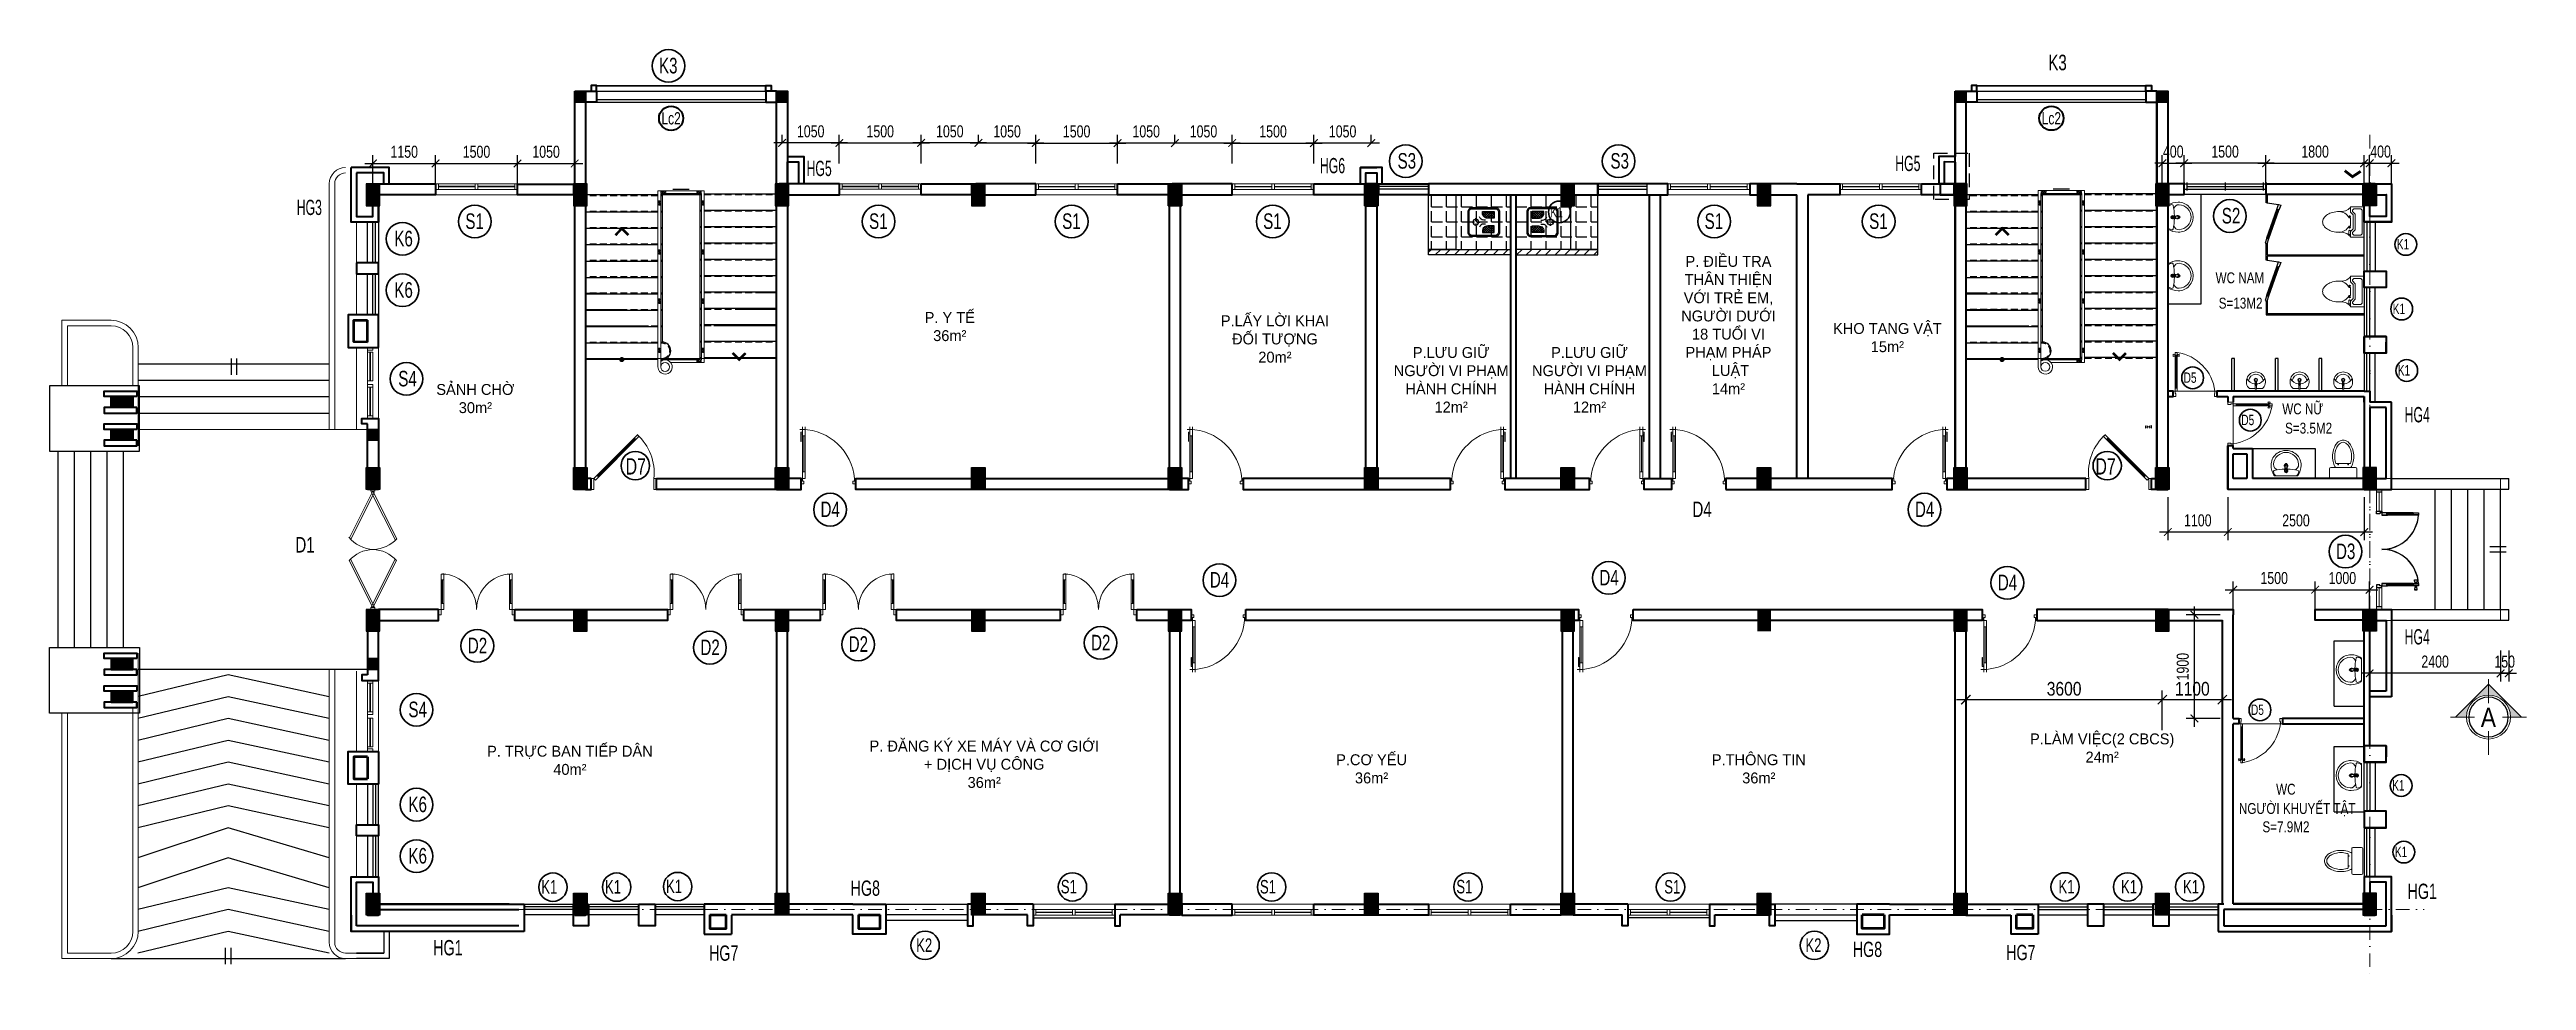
# Model space of a CAD drawing. Header units: millimetres. Extents: x 408599 to 453999, y -1491679 to -1474616.
import ezdxf
from ezdxf.enums import TextEntityAlignment as Align

# ---------------------------------------------------------------- set-up
doc = ezdxf.new("R2010")
doc.units = ezdxf.units.MM
doc.header["$MEASUREMENT"] = 0
doc.linetypes.add('DASHDOT', pattern=[1, 0.5, -0.25, 0, -0.25])
doc.linetypes.add('HIDDEN', pattern=[0.375, 0.25, -0.125])
for name, color, linetype, lineweight in [('0 LAYER', 7, 'Continuous', 20), ('2', 7, 'Continuous', 15), ('32-CUA', 32, 'Continuous', 15), ('8', 9, 'Continuous', 13), ('A-Door', 8, 'Continuous', 13), ('A-Wall', 2, 'Continuous', 35), ('Chu thich-0.25', 21, 'Continuous', 35), ('CUA SO', 135, 'Continuous', 15), ('Hatch Nhat-0.15', 8, 'Continuous', 9), ('Hatch-0.1', 8, 'Continuous', 13), ('kata_dim', 7, 'Continuous', 15), ('MH_Cat 30', 53, 'Continuous', 35), ('N THAY 0.25', 140, 'Continuous', 25), ('NET THAY', 7, 'Continuous', 20), ('NETMANH', 3, 'Continuous', 13), ('S3', 2, 'Continuous', 25), ('S5', 1, 'Continuous', 35), ('Text', 3, 'Continuous', 0), ('Text-02', 7, 'Continuous', 25), ('Thiet-bi', 171, 'Continuous', 9), ('TRUC', 65, 'DASHDOT', 9), ('TUONG', 4, 'Continuous', 40), ('Tuong-0.5', 1, 'Continuous', 50), ('Vat lieu', 245, 'Continuous', 9)]:
    doc.layers.add(name, color=color, linetype=linetype, lineweight=lineweight)
for name, color, linetype in [('CAUTHANG', 3, 'Continuous'), ('COT', 1, 'Continuous'), ('CUA-SO', 8, 'Continuous'), ('DA-ANNO-DIMS', 7, 'Continuous'), ('DIM', 7, 'Continuous'), ('GHICHU', 7, 'Continuous'), ('HACH', 252, 'Continuous'), ('hat', 7, 'Continuous'), ('KICHTHUOC', 7, 'Continuous'), ('LAYERMANH', 8, 'Continuous'), ('NET MO', 254, 'Continuous'), ('Net-02', 8, 'Continuous'), ('NET-THAY', 7, 'Continuous'), ('NET03', 2, 'Continuous'), ('TBI', 3, 'Continuous')]:
    doc.layers.add(name, color=color, linetype=linetype)
doc.styles.add('AVO', font='arial.ttf')
doc.styles.add('B', font='')
doc.styles.add('CHU KT (APTIMA)', font='', dxfattribs={"width": 0.7})
doc.styles.add('HELVE-Re', font='')
doc.styles.add('HELVECONDENSE', font='')
doc.styles.add('STYLE2', font='')
doc.styles.add('VNI-A', font='', dxfattribs={"width": 0.8})
doc.styles.add('VNI-HELVE', font='', dxfattribs={"height": 200})
doc.styles.add('VNI-Helve-Condense', font='', dxfattribs={"width": 0.9, "height": 220})
doc.styles.get('B').set_extended_font_data('VNI-Helve-Condense')
doc.styles.get('CHU KT (APTIMA)').set_extended_font_data('VNI-Aptima')
doc.styles.get('HELVE-Re').set_extended_font_data('VNI-Helve')
doc.styles.get('HELVECONDENSE').set_extended_font_data('VNI-Helve-Condense')
doc.styles.get('STYLE2').set_extended_font_data('VNI-Helve-Condense')
doc.styles.get('VNI-A').set_extended_font_data('VNI-Avo')
doc.styles.get('VNI-HELVE').set_extended_font_data('VNI-Helve-Condense')
doc.styles.get('VNI-Helve-Condense').set_extended_font_data('VNI-Helve-Condense')
doc.dimstyles.new('Copy of D100', dxfattribs={"dimscale": 0, "dimtxt": 220, "dimasz": 140, "dimexe": 150, "dimexo": 0, "dimgap": 100, "dimtad": 1, "dimdec": 0, "dimzin": 0, "dimdsep": 46, "dimtxsty": 'VNI-Helve-Condense', "dimblk": 'ARCHTICK', "dimcen": 0.09, "dimdle": 150, "dimclrd": 35, "dimclre": 35, "dimclrt": 2, "dimadec": 0, "dimazin": 0, "dimtfac": 1, "dimtdec": 0, "dimtix": 1, "dimtmove": 2, "dimatfit": 3, "dimldrblk": 'ARCHTICK', "dimfxl": 1, "dimtolj": 1, "dimtzin": 0, "dimarcsym": 1})
doc.dimstyles.new('TL 1-100', dxfattribs={"dimscale": 0, "dimtxt": 250, "dimasz": 170, "dimexe": 170, "dimexo": 6.25, "dimgap": 70, "dimtad": 1, "dimdec": 0, "dimzin": 0, "dimdsep": 46, "dimtxsty": 'STYLE2', "dimblk": 'ARCHTICK', "dimcen": 0.09, "dimdle": 170, "dimclrd": 252, "dimclre": 252, "dimclrt": 7, "dimadec": 0, "dimazin": 0, "dimtfac": 1, "dimtdec": 0, "dimtix": 1, "dimtmove": 2, "dimatfit": 3, "dimfxl": 1, "dimtolj": 1, "dimtzin": 0, "dimarcsym": 0})

msp = doc.modelspace()

# ---------------------------------------------------------------- texts
at = {"char_height": 200, "style": 'B'}
for s, insert, attachment_point in [('{\\fVNI-Avo|b0|i0|c0|p2;P. Y TEÁ\\P36m²}', (425100.1, -1479962.5), 8), ('{\\fVNI-Avo|b0|i0|c0|p2;P.LAÁY LÔØI KHAI \\PÑOÁI TÖÔÏNG\\P20m²}', (431059.7, -1479487.5), 2), ('{\\fVNI-Avo|b0|i0|c0|p2;KHO TANG VAÄT \\P15m²}', (442285.2, -1480165.5), 8), ('{\\fVNI-Avo|b0|i0|c0|p2;P.LÖU GIÖÕ \\PNGÖÔØI VI PHAÏM \\PHAØNH CHÍNH \\P12m²}', (434290.1, -1481269), 8), ('{\\fVNI-Avo|b0|i0|c0|p2;P.LÖU GIÖÕ \\PNGÖÔØI VI PHAÏM \\PHAØNH CHÍNH \\P12m²}', (436825.4, -1481269), 8), ('{\\fVNI-Avo|b0|i0|c0|p2;SAÛNH CHÔØ \\P30m²}', (416404.3, -1480746.4), 2), ('{\\fVNI-Avo|b0|i0|c0|p2;P. TRÖÏC BAN TIEÁP DAÂN \\P40m²}', (418136.6, -1487376.8), 2), ('{\\fVNI-Avo|b0|i0|c0|p2;P. ÑAÊNG KYÙ XE MAÙY VAØ CÔ GIÔÙI\\P+ DÒCH VUÏ COÂNG\\P36m²}', (425731, -1487282.3), 2), ('{\\fVNI-Avo|b0|i0|c0|p2;P.LAØM VIEÄC(2 CBCS)\\P24m²}', (446222.5, -1487684.2), 8), ('{\\fVNI-Avo|b0|i0|c0|p2;P.CÔ YEÁU\\P36m²}', (432830.8, -1488069.5), 8), ('{\\fVNI-Avo|b0|i0|c0|p2;P.THOÂNG TIN\\P36m²}', (439928.9, -1488069.5), 8)]:
    msp.add_mtext(s, dxfattribs=dict(at, insert=insert, attachment_point=attachment_point))
at = {"layer": '2', "insert": (439372.4, -1478399.2), "char_height": 200, "attachment_point": 2, "style": 'B'}
msp.add_mtext('{\\fVNI-Avo|b0|i0|c0|p2;P. ÑIEÀU TRA \\PTHAÂN THIEÄN \\PVÔÙI TREÛ EM, \\PNGÖÔØI DÖÔÙI \\P18 TUOÅI VI \\PPHAÏM PHAÙP\\P LUAÄT\\P14m²}', dxfattribs=at)
at = {"layer": 'Chu thich-0.25', "color": 7, "style": 'CHU KT (APTIMA)'}
for s, width, p in [('HG5', 0.6, (422473.7, -1476935.4)), ('HG6', 0.6, (431883.8, -1476884.2)), ('HG5', 0.6, (442429.7, -1476843.5)), ('HG3', 0.6, (413129.2, -1477649.4)), ('HG4', 0.6, (451766.5, -1481447.8)), ('HG4', 0.6, (451766.5, -1481449.6)), ('HG4', 0.6, (451766.5, -1485520.1)), ('HG8', 0.7, (423281.8, -1490127.1)), ('HG1', 0.7, (451818.6, -1490183.7)), ('HG1', 0.7, (451818.6, -1490185.4)), ('HG1', 0.7, (415630.3, -1491217.3)), ('HG1', 0.7, (415630.3, -1491219)), ('HG7', 0.7, (420686.4, -1491317.5)), ('HG8', 0.7, (441650.5, -1491248.2)), ('HG7', 0.7, (444461.9, -1491306.4))]:
    msp.add_text(s, height=280, dxfattribs=dict(at, width=width)).set_placement(p)
at = {"layer": 'GHICHU', "style": 'VNI-A', "width": 0.8}
for s, p in [('WC NAM', (448301, -1478900.7)), ('S=13M2', (448358.5, -1479364.7)), ('WC NÖÕ', (449522.6, -1481302.7)), ('S=3.5M2', (449574.6, -1481655.7)), ('WC ', (449410.6, -1488273.7)), ('NGÖÔØI KHUYEÁT TAÄT', (448728.6, -1488626.7)), ('S=7.9M2', (449160.1, -1488962.7))]:
    msp.add_text(s, height=200, dxfattribs=at).set_placement(p)
at = {"layer": 'NET-THAY', "ltscale": 10, "style": 'AVO', "width": 0.85}
msp.add_text('A', height=350, dxfattribs=at).set_placement((453302, -1486856.1), align=Align.MIDDLE_CENTER)
at = {"layer": 'TBI', "color": 0, "linetype": 'ByBlock', "ltscale": 2, "style": 'VNI-HELVE', "width": 0.85}
for s, height, p in [('K3', 285, (419769.7, -1475053.3)), ('K3', 285, (445234.6, -1474996.1)), ('S3', 285, (433307.7, -1476799.1)), ('S3', 285, (437209.5, -1476799.1)), ('S1', 285, (416220.4, -1477904.5)), ('S1', 285, (423620.4, -1477904.3)), ('S1', 285, (427159.7, -1477904.3)), ('S1', 285, (430844.1, -1477904.3)), ('K1', 190, (436108.5, -1477691.7)), ('S1', 285, (438935.3, -1477904.3)), ('S1', 285, (441951.1, -1477904.3)), ('S2', 285, (448414.7, -1477804.5)), ('K6', 285, (414918.8, -1478223.3)), ('K1', 190, (451623.6, -1478279.2)), ('K6', 285, (414918.8, -1479165.7)), ('K1', 190, (451547.9, -1479463.3)), ('S4', 285, (414990.9, -1480790.2)), ('K1', 190, (451640.4, -1480591.2)), ('D5', 190, (447716, -1480724.6)), ('D5', 190, (448773, -1481500.1)), ('D7', 299, (419158.2, -1482405.4)), ('D7', 299, (446098.9, -1482405.4)), ('D4', 285, (422730.8, -1483186.4)), ('D4', 285, (438711.2, -1483186.4)), ('D4', 285, (442790.9, -1483186.4)), ('D1', 285, (413104.2, -1483835.5)), ('D3', 285, (450508.2, -1483955.6)), ('D4', 285, (429866.9, -1484478.1)), ('D4', 285, (437005.9, -1484437.8)), ('D4', 285, (444309.9, -1484526.8)), ('D2', 285, (416265.7, -1485682)), ('D2', 285, (420529.1, -1485715.8)), ('D2', 285, (423247, -1485655.6)), ('D2', 285, (427689.1, -1485628.7)), ('S4', 285, (415177.2, -1486853.6)), ('D5', 190, (448950, -1486811.6)), ('K1', 190, (451537.7, -1488197.2)), ('K6', 285, (415177.2, -1488593.8)), ('K6', 285, (415177.2, -1489536.2)), ('K1', 190, (451587.5, -1489416.9)), ('K1', 247, (417611.5, -1490087.2)), ('K1', 247, (418779.4, -1490086.6)), ('K1', 247, (419898.9, -1490075.5)), ('S1', 247, (427134.6, -1490082.7)), ('S1', 247, (430784.6, -1490084.5)), ('S1', 247, (434384.6, -1490082.7)), ('S1', 247, (438196, -1490085)), ('K1', 247, (445421.5, -1490081.9)), ('K1', 247, (446567.6, -1490083.4)), ('K1', 247, (447705.3, -1490083.5)), ('K2', 247, (424483.3, -1491154.4)), ('K2', 247, (440783.3, -1491154.4))]:
    msp.add_text(s, height=height, dxfattribs=at).set_placement(p)

# ---------------------------------------------------------------- blocks, each defined once
blk = doc.blocks.new('cot1-2')
at = {"layer": 'COT', "ltscale": 2}
blk.add_hatch(color=256, dxfattribs=at).paths.add_polyline_path([(-1, -1), (1, -1), (1, 1), (-1, 1)])
blk.add_lwpolyline([(-1, -1), (1, -1), (1, 1), (-1, 1)], close=True, dxfattribs=at)
at = {"layer": 'COT', "ltscale": 2, "flags": 128}
blk.add_lwpolyline([(-1, -1), (1, 1)], dxfattribs=at)
blk = doc.blocks.new('C1000')
at = {"layer": '32-CUA', "lineweight": 0}
for p, q in [((74112.4, -17359.21), (74111.9, -17359.21)), ((74112.12, -17359.72), (74112.12, -17361.41)), ((74112.4, -17359.72), (74112.12, -17359.72)), ((74112.18, -17360), (74112.18, -17361.41)), ((74112.4, -17360), (74112.18, -17360)), ((74112.4, -17359.21), (74112.4, -17358.71)), ((74112.4, -17359.21), (74112.4, -17360.41)), ((74112.9, -17359.21), (74112.4, -17359.21)), ((74112.4, -17359.72), (74112.4, -17360)), ((74112.4, -17360.18), (74112.4, -17367.01)), ((74112.4, -17360.41), (74112.9, -17360.41)), ((74112.65, -17367.01), (74112.65, -17360.41)), ((74112.9, -17359.21), (74112.9, -17358.71)), ((74112.9, -17360.41), (74112.9, -17359.21)), ((74112.9, -17360.41), (74112.9, -17367.01)), ((74112.18, -17361.41), (74112.12, -17361.41)), ((74112.15, -17368.21), (74112.15, -17369.21)), ((74112.4, -17368.21), (74112.15, -17368.21)), ((74112.15, -17369.21), (74112.65, -17369.21)), ((74112.4, -17368.21), (74112.4, -17367.01)), ((74112.4, -17367.01), (74112.9, -17367.01)), ((74112.4, -17368.71), (74112.4, -17368.21)), ((74112.9, -17368.21), (74112.4, -17368.21)), ((74112.65, -17368.71), (74112.4, -17368.71)), ((74112.65, -17369.21), (74112.65, -17368.71)), ((74112.9, -17367.01), (74112.9, -17368.21)), ((74121.65, -17368.71), (74121.9, -17368.71)), ((74121.65, -17369.21), (74121.65, -17368.71)), ((74122.15, -17369.21), (74121.65, -17369.21)), ((74121.9, -17368.21), (74122.15, -17368.21)), ((74121.9, -17368.71), (74121.9, -17368.21)), ((74122.15, -17368.21), (74122.15, -17369.21))]:
    blk.add_line(p, q, dxfattribs=at)
at = {"layer": '32-CUA', "lineweight": 0, "extrusion": (0, 0, -1)}
blk.add_ellipse((74113.02, -17368.07), major_axis=(-6.72, 6.36), ratio=0.918583, start_param=0.785398, end_param=2.356194, dxfattribs=at)
blk = doc.blocks.new('CD2C')
at = {"layer": '32-CUA'}
for points in [[(74180.79, -17409.98), (74180.29, -17409.98), (74180.29, -17408.98), (74180.79, -17408.98)], [(74181.28, -17411.06), (74180.79, -17411.06), (74180.79, -17409.98), (74181.28, -17409.98)], [(74180.79, -17411.06), (74180.79, -17415.4), (74181.28, -17415.4), (74181.28, -17411.06)], [(74181.06, -17415.4), (74181.01, -17415.4), (74181.01, -17411.06), (74181.06, -17411.06)], [(74193.3, -17409.98), (74193.79, -17409.98), (74193.79, -17411.06), (74193.3, -17411.06)], [(74193.79, -17415.4), (74193.79, -17411.06), (74193.3, -17411.06), (74193.3, -17415.4)], [(74193.52, -17411.06), (74193.57, -17411.06), (74193.57, -17415.4), (74193.52, -17415.4)], [(74194.29, -17409.98), (74193.79, -17409.98), (74193.79, -17408.98), (74194.29, -17408.98)], [(74181.28, -17416.53), (74181.03, -17416.53), (74181.03, -17416.43), (74180.79, -17416.43), (74180.79, -17415.4), (74181.28, -17415.4)], [(74193.79, -17416.53), (74193.55, -17416.53), (74193.55, -17416.43), (74193.3, -17416.43), (74193.3, -17415.4), (74193.79, -17415.4)]]:
    blk.add_lwpolyline(points, close=True, dxfattribs=at)
for centre, start, end in [((74180.79, -17409.98), 272.1491, 0), ((74193.79, -17409.98), 180, 267.8509)]:
    blk.add_arc(centre, 6.5, start, end, dxfattribs=at)
blk = doc.blocks.new('_ArchTick')
at = {"color": 0, "linetype": 'ByBlock', "const_width": 0.15}
blk.add_lwpolyline([(-0.5, -0.5), (0.5, 0.5)], dxfattribs=at)
blk = doc.blocks.new('*D42')
at = {"layer": 'DEFPOINTS', "color": 0, "ltscale": 2, "transparency": 16777216}
for p in [(447325, -1486532), (443725, -1487100), (447325, -1487100)]:
    blk.add_point(p, dxfattribs=at)
at = {"layer": 'DIM', "color": 252, "lineweight": -2, "ltscale": 2, "transparency": 16777216}
for p, q in [((443725, -1487094), (443725, -1486362)), ((447325, -1487094), (447325, -1486362)), ((443555, -1486532), (447495, -1486532))]:
    blk.add_line(p, q, dxfattribs=at)
at = {"layer": 'DIM', "color": 252, "lineweight": -2, "ltscale": 2, "transparency": 16777216, "xscale": 170, "yscale": 170, "zscale": 170, "rotation": 180}
blk.add_blockref('_ArchTick', (443725, -1486532), dxfattribs=at)
at = {"layer": 'DIM', "color": 252, "lineweight": -2, "ltscale": 2, "transparency": 16777216, "xscale": 170, "yscale": 170, "zscale": 170}
blk.add_blockref('_ArchTick', (447325, -1486532), dxfattribs=at)
at = {"layer": 'DIM', "color": 7, "ltscale": 2, "transparency": 16777216, "insert": (445525, -1486334), "char_height": 250, "attachment_point": 5, "style": 'STYLE2'}
blk.add_mtext('\\A1;3600', dxfattribs=at)
blk = doc.blocks.new('*D43')
at = {"layer": 'DEFPOINTS', "color": 0, "ltscale": 2, "transparency": 16777216}
for p in [(448425, -1486532), (448425, -1486637), (447325, -1487100)]:
    blk.add_point(p, dxfattribs=at)
at = {"layer": 'DIM', "color": 252, "lineweight": -2, "ltscale": 2, "transparency": 16777216}
for p, q in [((447325, -1487094), (447325, -1486362)), ((448425, -1486631), (448425, -1486362)), ((447155, -1486532), (448595, -1486532))]:
    blk.add_line(p, q, dxfattribs=at)
at = {"layer": 'DIM', "color": 252, "lineweight": -2, "ltscale": 2, "transparency": 16777216, "xscale": 170, "yscale": 170, "zscale": 170, "rotation": 180}
blk.add_blockref('_ArchTick', (447325, -1486532), dxfattribs=at)
at = {"layer": 'DIM', "color": 252, "lineweight": -2, "ltscale": 2, "transparency": 16777216, "xscale": 170, "yscale": 170, "zscale": 170}
blk.add_blockref('_ArchTick', (448425, -1486532), dxfattribs=at)
at = {"layer": 'DIM', "color": 7, "ltscale": 2, "transparency": 16777216, "insert": (447875, -1486334), "char_height": 250, "attachment_point": 5, "style": 'STYLE2'}
blk.add_mtext('\\A1;1100', dxfattribs=at)
blk = doc.blocks.new('KH-CUA')
at = {"layer": 'Chu thich-0.25'}
blk.add_circle((0, 0), 275, dxfattribs=at)
at = {"color": 7, "style": 'CHU KT (APTIMA)'}
blk.add_attdef('D2', text='', height=230, dxfattribs=at).set_placement((0, 0), align=Align.MIDDLE_CENTER)
blk = doc.blocks.new('*D38')
at = {"layer": 'DEFPOINTS', "color": 0, "ltscale": 200, "transparency": 16777216}
for p in [(447725, -1476701), (447725, -1477079), (449225, -1477079)]:
    blk.add_point(p, dxfattribs=at)
at = {"layer": 'kata_dim', "color": 35, "lineweight": -2, "ltscale": 200, "transparency": 16777216}
for p, q in [((449375, -1476701), (447575, -1476701)), ((447725, -1477079), (447725, -1476551)), ((449225, -1477079), (449225, -1476551))]:
    blk.add_line(p, q, dxfattribs=at)
at = {"layer": 'kata_dim', "color": 35, "lineweight": -2, "ltscale": 200, "transparency": 16777216, "xscale": 140, "yscale": 140, "zscale": 140, "rotation": 180}
blk.add_blockref('_ArchTick', (447725, -1476701), dxfattribs=at)
at = {"layer": 'kata_dim', "color": 35, "lineweight": -2, "ltscale": 200, "transparency": 16777216, "xscale": 140, "yscale": 140, "zscale": 140}
blk.add_blockref('_ArchTick', (449225, -1476701), dxfattribs=at)
at = {"layer": 'kata_dim', "color": 2, "ltscale": 200, "transparency": 16777216, "insert": (448475, -1476488), "char_height": 220, "attachment_point": 5, "style": 'VNI-Helve-Condense'}
blk.add_mtext('\\A1;1500', dxfattribs=at)
blk = doc.blocks.new('*D39')
at = {"layer": 'DEFPOINTS', "color": 0, "ltscale": 200, "transparency": 16777216}
for p in [(451025, -1476701), (449225, -1477079), (451025, -1477076)]:
    blk.add_point(p, dxfattribs=at)
at = {"layer": 'kata_dim', "color": 35, "lineweight": -2, "ltscale": 200, "transparency": 16777216}
for p, q in [((449075, -1476701), (451175, -1476701)), ((449225, -1477079), (449225, -1476551)), ((451025, -1477076), (451025, -1476551))]:
    blk.add_line(p, q, dxfattribs=at)
at = {"layer": 'kata_dim', "color": 35, "lineweight": -2, "ltscale": 200, "transparency": 16777216, "xscale": 140, "yscale": 140, "zscale": 140, "rotation": 180}
blk.add_blockref('_ArchTick', (449225, -1476701), dxfattribs=at)
at = {"layer": 'kata_dim', "color": 35, "lineweight": -2, "ltscale": 200, "transparency": 16777216, "xscale": 140, "yscale": 140, "zscale": 140}
blk.add_blockref('_ArchTick', (451025, -1476701), dxfattribs=at)
at = {"layer": 'kata_dim', "color": 2, "ltscale": 200, "transparency": 16777216, "insert": (450125, -1476488), "char_height": 220, "attachment_point": 5, "style": 'VNI-Helve-Condense'}
blk.add_mtext('\\A1;1800', dxfattribs=at)
blk = doc.blocks.new('*D40')
at = {"layer": 'DEFPOINTS', "color": 0, "ltscale": 200, "transparency": 16777216}
for p in [(447725, -1476701), (447325, -1477079), (447725, -1477079)]:
    blk.add_point(p, dxfattribs=at)
at = {"layer": 'kata_dim', "color": 35, "lineweight": -2, "ltscale": 200, "transparency": 16777216}
for p, q in [((447325, -1476701), (447185, -1476701)), ((447325, -1477079), (447325, -1476551)), ((447325, -1476701), (447725, -1476701)), ((447725, -1477079), (447725, -1476551)), ((447725, -1476701), (447865, -1476701))]:
    blk.add_line(p, q, dxfattribs=at)
at = {"layer": 'kata_dim', "color": 35, "lineweight": -2, "ltscale": 200, "transparency": 16777216, "xscale": 140, "yscale": 140, "zscale": 140}
blk.add_blockref('_ArchTick', (447325, -1476701), dxfattribs=at)
at = {"layer": 'kata_dim', "color": 35, "lineweight": -2, "ltscale": 200, "transparency": 16777216, "xscale": 140, "yscale": 140, "zscale": 140, "rotation": 180}
blk.add_blockref('_ArchTick', (447725, -1476701), dxfattribs=at)
at = {"layer": 'kata_dim', "color": 2, "ltscale": 200, "transparency": 16777216, "insert": (447525, -1476488), "char_height": 220, "attachment_point": 5, "style": 'VNI-Helve-Condense'}
blk.add_mtext('\\A1;400', dxfattribs=at)
blk = doc.blocks.new('*D44')
at = {"layer": 'DEFPOINTS', "color": 0, "ltscale": 200, "transparency": 16777216}
for p in [(451525, -1476701), (451125, -1477076), (451525, -1477076)]:
    blk.add_point(p, dxfattribs=at)
at = {"layer": 'kata_dim', "color": 35, "lineweight": -2, "ltscale": 200, "transparency": 16777216}
for p, q in [((451125, -1476701), (450985, -1476701)), ((451125, -1477076), (451125, -1476551)), ((451125, -1476701), (451525, -1476701)), ((451525, -1477076), (451525, -1476551)), ((451525, -1476701), (451665, -1476701))]:
    blk.add_line(p, q, dxfattribs=at)
at = {"layer": 'kata_dim', "color": 35, "lineweight": -2, "ltscale": 200, "transparency": 16777216, "xscale": 140, "yscale": 140, "zscale": 140}
blk.add_blockref('_ArchTick', (451125, -1476701), dxfattribs=at)
at = {"layer": 'kata_dim', "color": 35, "lineweight": -2, "ltscale": 200, "transparency": 16777216, "xscale": 140, "yscale": 140, "zscale": 140, "rotation": 180}
blk.add_blockref('_ArchTick', (451525, -1476701), dxfattribs=at)
at = {"layer": 'kata_dim', "color": 2, "ltscale": 200, "transparency": 16777216, "insert": (451325, -1476488), "char_height": 220, "attachment_point": 5, "style": 'VNI-Helve-Condense'}
blk.add_mtext('\\A1;400', dxfattribs=at)
blk = doc.blocks.new('*D41')
at = {"layer": 'DEFPOINTS', "color": 0, "ltscale": 200, "transparency": 16777216}
for p in [(450125, -1484517), (448625, -1484877), (450125, -1484877)]:
    blk.add_point(p, dxfattribs=at)
at = {"layer": 'kata_dim', "color": 35, "lineweight": -2, "ltscale": 200, "transparency": 16777216}
for p, q in [((448475, -1484517), (450275, -1484517)), ((448625, -1484877), (448625, -1484367)), ((450125, -1484877), (450125, -1484367))]:
    blk.add_line(p, q, dxfattribs=at)
at = {"layer": 'kata_dim', "color": 35, "lineweight": -2, "ltscale": 200, "transparency": 16777216, "xscale": 140, "yscale": 140, "zscale": 140, "rotation": 180}
blk.add_blockref('_ArchTick', (448625, -1484517), dxfattribs=at)
at = {"layer": 'kata_dim', "color": 35, "lineweight": -2, "ltscale": 200, "transparency": 16777216, "xscale": 140, "yscale": 140, "zscale": 140}
blk.add_blockref('_ArchTick', (450125, -1484517), dxfattribs=at)
at = {"layer": 'kata_dim', "color": 2, "ltscale": 200, "transparency": 16777216, "insert": (449375, -1484304), "char_height": 220, "attachment_point": 5, "style": 'VNI-Helve-Condense'}
blk.add_mtext('\\A1;1500', dxfattribs=at)
blk = doc.blocks.new('*D45')
at = {"layer": 'DEFPOINTS', "color": 0, "ltscale": 200, "transparency": 16777216}
for p in [(451125, -1484517), (450125, -1484877), (451125, -1484878)]:
    blk.add_point(p, dxfattribs=at)
at = {"layer": 'kata_dim', "color": 35, "lineweight": -2, "ltscale": 200, "transparency": 16777216}
for p, q in [((449975, -1484517), (451275, -1484517)), ((450125, -1484877), (450125, -1484367)), ((451125, -1484878), (451125, -1484367))]:
    blk.add_line(p, q, dxfattribs=at)
at = {"layer": 'kata_dim', "color": 35, "lineweight": -2, "ltscale": 200, "transparency": 16777216, "xscale": 140, "yscale": 140, "zscale": 140, "rotation": 180}
blk.add_blockref('_ArchTick', (450125, -1484517), dxfattribs=at)
at = {"layer": 'kata_dim', "color": 35, "lineweight": -2, "ltscale": 200, "transparency": 16777216, "xscale": 140, "yscale": 140, "zscale": 140}
blk.add_blockref('_ArchTick', (451125, -1484517), dxfattribs=at)
at = {"layer": 'kata_dim', "color": 2, "ltscale": 200, "transparency": 16777216, "insert": (450625, -1484304), "char_height": 220, "attachment_point": 5, "style": 'VNI-Helve-Condense'}
blk.add_mtext('\\A1;1000', dxfattribs=at)
blk = doc.blocks.new('TF0995P')
at = {"layer": 'Vat lieu'}
for p, q in [((-0.039, -0.183), (-0.017, -0.183)), ((0.017, -0.183), (0.038, -0.183))]:
    blk.add_line(p, q, dxfattribs=at)
blk.add_lwpolyline([(0, 0), (0.211, 0), (0.222, -0.008, -0.132514), (0.275, -0.189, -0.220557), (0.187, -0.392, -0.106796), (0.081, -0.451, -0.073183), (0, -0.464, -0.073183), (-0.081, -0.451, -0.106796), (-0.187, -0.392, -0.220557), (-0.275, -0.189, -0.132514), (-0.222, -0.008), (-0.211, 0)], format="xyb", close=True, dxfattribs=at)
for points in [[(-0.192, -0.004, 0.205194), (-0.208, -0.015, 0.09486), (-0.231, -0.07, 0.321316), (-0.219, -0.096, 0.050737), (-0.026, -0.122, 13.255667)], [(-0.152, -0.11, 0.396389), (-0.229, -0.209, 0.390675), (0, -0.427, 1.709543)], [(-0.012, -0.207), (-0.014, -0.195, -0.090943), (-0.016, -0.189), (-0.022, -0.147), (-0.027, -0.114), (-0.03, -0.083, -0.413838), (0, -0.054, -0.413838), (0.03, -0.083), (0.027, -0.114), (0.022, -0.147), (0.016, -0.189, -0.090943), (0.014, -0.195), (0.012, -0.207, -0.482882)], [(0.027, -0.114, 0.462811), (0, -0.083, 0.462811), (-0.027, -0.114)], [(-0.022, -0.112, -0.414214), (0, -0.091, -0.685598)], [(-0.022, -0.112), (-0.012, -0.186, 0.389882), (0, -0.196, 1.391857)], [(-0.014, -0.195, 0.245866), (0, -0.205, 0.245866), (0.014, -0.195)], [(0.012, -0.207, -0.389882), (0, -0.217, -0.230616), (-0.009, -0.213, -0.146126), (-0.012, -0.207)], [(0.012, -0.207), (0.011, -0.215, -0.409667), (0, -0.225, -0.409667), (-0.011, -0.215), (-0.012, -0.207)], [(0.022, -0.112, 0.414214), (0, -0.091, 0.685598)], [(0.152, -0.11, -0.396389), (0.229, -0.209, -0.390675), (0, -0.427, -1.709543)], [(0.022, -0.112), (0.012, -0.186, -0.389882), (0, -0.196, -1.391857)], [(0.192, -0.004, -0.205194), (0.208, -0.015, -0.09486), (0.231, -0.07, -0.321316), (0.219, -0.096, -0.050572), (0.026, -0.122, -13.255667)]]:
    blk.add_lwpolyline(points, format="xyb", dxfattribs=at)
for centre, radius in [((0, -0.125), 0.019), ((0, -0.069), 0.0143), ((0, -0.125), 0.012), ((0, -0.069), 0.0089)]:
    blk.add_circle(centre, radius, dxfattribs=at)
for radius, start, end in [(0.0329, 126.9145, 252.0015), (0.0227, 142.1403, 238.4416), (0.0329, 291.5338, 49.4494), (0.0227, 307.8585, 31.1898)]:
    blk.add_arc((-0.001, -0.183), radius, start, end, dxfattribs=at)
blk = doc.blocks.new('mb-boncau1')
at = {"layer": 'Vat lieu', "linetype": 'Continuous'}
for p, q in [((225, 0), (-225, 0)), ((-250, -25), (-250, -175)), ((-225, -200), (225, -200)), ((-133, -270), (133, -270)), ((-86, -248), (-96, -248)), ((-96, -248), (-96, -270)), ((-96, -270), (-86, -270)), ((-86, -270), (-86, -248)), ((86, -248), (96, -248)), ((86, -270), (86, -248)), ((96, -270), (86, -270)), ((96, -248), (96, -270)), ((250, -175), (250, -25))]:
    blk.add_line(p, q, dxfattribs=at)
for centre, radius, start, end in [((-225, -25), 25, 90, 180), ((225, -25), 25, 0, 90), ((-225, -175), 25, 180, 270), ((264, -401), 458, 164.9269, 180), ((264, -401), 458, 180, 195.0731), ((134, -366), 323, 149.0966, 164.9269), ((264, -401), 418, 164.9269, 180), ((264, -401), 418, 180, 195.0731), ((134, -366), 283, 160.176, 164.9269), ((-134, -366), 283, 15.0731, 19.824), ((-264, -401), 418, 0, 15.0731), ((-264, -401), 418, 344.9269, 0), ((-134, -366), 323, 15.0731, 30.9034), ((-264, -401), 458, 0, 15.0731), ((-264, -401), 458, 344.9269, 0), ((225, -175), 25, 270, 0), ((134, -436), 323, 195.0731, 213.0315), ((134, -436), 283, 195.0731, 213.0315), ((52, -490), 226, 213.0315, 237.5002), ((52, -490), 186, 213.0315, 237.5002), ((0, -571), 129, 237.5002, 270), ((0, -571), 89.3, 237.5002, 270), ((0, -571), 89.3, 270, 302.4998), ((0, -571), 129, 270, 302.4998), ((-52, -490), 186, 302.4998, 326.9685), ((-52, -490), 226, 302.4998, 326.9685), ((-134, -436), 283, 326.9685, 344.9269), ((-134, -436), 323, 326.9685, 344.9269)]:
    blk.add_arc(centre, radius, start, end, dxfattribs=at)
blk = doc.blocks.new('*D24')
at = {"layer": 'DA-ANNO-DIMS', "color": 35, "lineweight": -2, "transparency": 16777216}
for p, q in [((448388, -1484977), (447762, -1484977)), ((448388, -1486877), (447762, -1486877))]:
    blk.add_line(p, q, dxfattribs=at)
at = {"layer": 'DA-ANNO-DIMS', "color": 35, "linetype": 'ByBlock', "lineweight": -2, "transparency": 16777216}
blk.add_line((447912, -1487027), (447912, -1484827), dxfattribs=at)
at = {"layer": 'DEFPOINTS', "color": 0, "linetype": 'ByBlock', "transparency": 16777216}
for p in [(447912, -1484977), (448388, -1484977), (448388, -1486877)]:
    blk.add_point(p, dxfattribs=at)
at = {"layer": 'DA-ANNO-DIMS', "color": 35, "linetype": 'ByBlock', "lineweight": -2, "transparency": 16777216, "xscale": 140, "yscale": 140, "zscale": 140}
for p, rotation in [((447912, -1484977), 90), ((447912, -1486877), 270)]:
    blk.add_blockref('_ArchTick', p, dxfattribs=dict(at, rotation=rotation))
at = {"layer": 'DA-ANNO-DIMS', "color": 2, "linetype": 'ByBlock', "transparency": 16777216, "insert": (447700, -1485927), "char_height": 220, "attachment_point": 5, "rotation": 90, "style": 'VNI-Helve-Condense'}
blk.add_mtext('\\A1;1900', dxfattribs=at)
blk = doc.blocks.new('*D25')
at = {"layer": 'DEFPOINTS', "color": 0, "transparency": 16777216}
for p in [(451125, -1485628), (453525, -1485628), (451125, -1486049)]:
    blk.add_point(p, dxfattribs=at)
at = {"layer": 'KICHTHUOC', "color": 35, "lineweight": -2, "transparency": 16777216}
for p, q in [((451125, -1485628), (451125, -1486199)), ((453525, -1485628), (453525, -1486199)), ((453675, -1486049), (450975, -1486049))]:
    blk.add_line(p, q, dxfattribs=at)
at = {"layer": 'KICHTHUOC', "color": 35, "lineweight": -2, "transparency": 16777216, "xscale": 140, "yscale": 140, "zscale": 140, "rotation": 180}
blk.add_blockref('_ArchTick', (451125, -1486049), dxfattribs=at)
at = {"layer": 'KICHTHUOC', "color": 35, "lineweight": -2, "transparency": 16777216, "xscale": 140, "yscale": 140, "zscale": 140}
blk.add_blockref('_ArchTick', (453525, -1486049), dxfattribs=at)
at = {"layer": 'KICHTHUOC', "color": 2, "transparency": 16777216, "insert": (452325, -1485836), "char_height": 220, "attachment_point": 5, "style": 'VNI-Helve-Condense'}
blk.add_mtext('\\A1;2400', dxfattribs=at)
blk = doc.blocks.new('*D26')
at = {"layer": 'DEFPOINTS', "color": 0, "transparency": 16777216}
for p in [(453525, -1485628), (453675, -1485628), (453675, -1486049)]:
    blk.add_point(p, dxfattribs=at)
at = {"layer": 'KICHTHUOC', "color": 35, "lineweight": -2, "transparency": 16777216}
for p, q in [((453525, -1485628), (453525, -1486199)), ((453675, -1485628), (453675, -1486199)), ((453525, -1486049), (453385, -1486049)), ((453525, -1486049), (453675, -1486049)), ((453675, -1486049), (453815, -1486049))]:
    blk.add_line(p, q, dxfattribs=at)
at = {"layer": 'KICHTHUOC', "color": 35, "lineweight": -2, "transparency": 16777216, "xscale": 140, "yscale": 140, "zscale": 140}
blk.add_blockref('_ArchTick', (453525, -1486049), dxfattribs=at)
at = {"layer": 'KICHTHUOC', "color": 35, "lineweight": -2, "transparency": 16777216, "xscale": 140, "yscale": 140, "zscale": 140, "rotation": 180}
blk.add_blockref('_ArchTick', (453675, -1486049), dxfattribs=at)
at = {"layer": 'KICHTHUOC', "color": 2, "transparency": 16777216, "insert": (453600, -1485836), "char_height": 220, "attachment_point": 5, "style": 'VNI-Helve-Condense'}
blk.add_mtext('\\A1;150', dxfattribs=at)
blk = doc.blocks.new('dnb')
at = {"layer": 'Vat lieu', "linetype": 'Continuous'}
for points in [[(-12, -71), (-12, -10, -0.414214), (-2, 0), (0, 0)], [(12, -71), (12, -10, 0.414214), (2, 0), (0, 0)], [(-12, -13), (-119, -13, 0.676244), (1, -318, 0.676244)], [(-12, -141), (-12, -106, -0.414214)], [(12, -13), (119, -13, -0.676244), (-1, -318, -0.676244)], [(12, -141), (12, -106, 0.414214)]]:
    blk.add_lwpolyline(points, format="xyb", dxfattribs=at)
for centre, radius in [((0, -172), 32.5), ((0, -89), 20.8), ((0, -172), 20.8), ((0, -89), 9.16)]:
    blk.add_circle(centre, radius, dxfattribs=at)
for centre, radius, start, end in [((-6, -272), 174, 93.959, 155.0094), ((2, -142), 135, 184.521, 269.5061), ((-2, -142), 135, 270.4939, 355.479), ((6, -272), 174, 24.9906, 86.041)]:
    blk.add_arc(centre, radius, start, end, dxfattribs=at)
blk = doc.blocks.new('*D27')
at = {"layer": 'DEFPOINTS', "color": 0, "ltscale": 200, "transparency": 16777216}
for p in [(448525, -1482820), (451025, -1482821), (448525, -1483460)]:
    blk.add_point(p, dxfattribs=at)
at = {"layer": 'kata_dim', "color": 35, "lineweight": -2, "ltscale": 200, "transparency": 16777216}
for p, q in [((448525, -1482820), (448525, -1483610)), ((451025, -1482821), (451025, -1483610)), ((451175, -1483460), (448375, -1483460))]:
    blk.add_line(p, q, dxfattribs=at)
at = {"layer": 'kata_dim', "color": 35, "lineweight": -2, "ltscale": 200, "transparency": 16777216, "xscale": 140, "yscale": 140, "zscale": 140, "rotation": 180}
blk.add_blockref('_ArchTick', (448525, -1483460), dxfattribs=at)
at = {"layer": 'kata_dim', "color": 35, "lineweight": -2, "ltscale": 200, "transparency": 16777216, "xscale": 140, "yscale": 140, "zscale": 140}
blk.add_blockref('_ArchTick', (451025, -1483460), dxfattribs=at)
at = {"layer": 'kata_dim', "color": 2, "ltscale": 200, "transparency": 16777216, "insert": (449775, -1483247), "char_height": 220, "attachment_point": 5, "style": 'VNI-Helve-Condense'}
blk.add_mtext('\\A1;2500', dxfattribs=at)
blk = doc.blocks.new('*D28')
at = {"layer": 'DEFPOINTS', "color": 0, "ltscale": 200, "transparency": 16777216}
for p in [(447425, -1482820), (448525, -1482821), (447425, -1483460)]:
    blk.add_point(p, dxfattribs=at)
at = {"layer": 'kata_dim', "color": 35, "lineweight": -2, "ltscale": 200, "transparency": 16777216}
for p, q in [((447425, -1482820), (447425, -1483610)), ((448525, -1482821), (448525, -1483610)), ((448675, -1483460), (447275, -1483460))]:
    blk.add_line(p, q, dxfattribs=at)
at = {"layer": 'kata_dim', "color": 35, "lineweight": -2, "ltscale": 200, "transparency": 16777216, "xscale": 140, "yscale": 140, "zscale": 140, "rotation": 180}
blk.add_blockref('_ArchTick', (447425, -1483460), dxfattribs=at)
at = {"layer": 'kata_dim', "color": 35, "lineweight": -2, "ltscale": 200, "transparency": 16777216, "xscale": 140, "yscale": 140, "zscale": 140}
blk.add_blockref('_ArchTick', (448525, -1483460), dxfattribs=at)
at = {"layer": 'kata_dim', "color": 2, "ltscale": 200, "transparency": 16777216, "insert": (447975, -1483247), "char_height": 220, "attachment_point": 5, "style": 'VNI-Helve-Condense'}
blk.add_mtext('\\A1;1100', dxfattribs=at)
blk = doc.blocks.new('NUOC0')
for p, q in [((279, 0), (-279, 0)), ((-279, 0), (-279, -254)), ((-279, -254), (-178, -254)), ((-216, -38), (-241, -64)), ((-241, -64), (-241, -191)), ((-241, -191), (-216, -216)), ((216, -38), (-216, -38)), ((-216, -216), (-194, -216)), ((-143, -165), (-194, -216)), ((-127, -203), (-178, -254)), ((143, -165), (-143, -165)), ((127, -203), (-127, -203)), ((-76, -254), (76, -254)), ((-76, -254), (-76, -283)), ((76, -254), (76, -283)), ((127, -203), (178, -254)), ((143, -165), (194, -216)), ((165, -254), (178, -254)), ((229, -279), (165, -279)), ((279, -254), (178, -254)), ((216, -216), (194, -216)), ((241, -64), (216, -38)), ((216, -216), (241, -191)), ((229, -254), (229, -279)), ((241, -64), (241, -191)), ((279, 0), (279, -254))]:
    blk.add_line(p, q)
blk.add_lwpolyline([(190, -457, -0.063415), (175, -579, -0.076468), (135, -673, -0.107136), (68, -742, -0.147373), (0, -762, -0.147373), (-68, -742, -0.107136), (-135, -673, -0.076468), (-175, -579, -0.063415), (-191, -457, -0.063415)], format="xyb")
for centre in [(-102, -267), (102, -267)]:
    blk.add_circle(centre, 12.7)
for centre, radius, start, end in [((-417, -426), 228, 352.2011, 48.911), ((0, -457), 190, 113.5782, 180), ((0, -457), 190, 0, 66.4218), ((165, -267), 12.7, 90, 270), ((417, -426), 228, 131.089, 187.7989)]:
    blk.add_arc(centre, radius, start, end)
blk = doc.blocks.new('A$C3D6C2CD6')
at = {"layer": 'NET MO'}
for p, q in [((0, 249), (29, 38)), ((659, 238), (121, 49)), ((643, 254), (124, 71)), ((656, 216), (137, 33))]:
    blk.add_line(p, q, dxfattribs=at)
for points in [[(129, 57), (124, 71), (29, 38), (43, 0), (137, 33), (132, 47), (122, 44), (119, 53), (129, 57)], [(648, 239), (643, 254), (737, 287), (750, 249), (656, 216), (651, 230), (660, 233), (657, 243), (648, 239)]]:
    blk.add_lwpolyline(points, dxfattribs=at)
blk = doc.blocks.new('CuaDi 2c1400')
at = {"layer": 'CUA-SO'}
for p, q in [((30, 670), (30, 200)), ((50, 680), (50, 190)), ((70, 670), (70, 200)), ((1330, 670), (1330, 200)), ((1350, 680), (1350, 190)), ((1370, 670), (1370, 200)), ((0, 0), (0, 100)), ((1400, 0), (1400, 100))]:
    blk.add_line(p, q, dxfattribs=at)
for points in [[(45, 670), (30, 670), (30, 770), (70, 770), (70, 670), (55, 670), (55, 680), (45, 680), (45, 670)], [(1345, 670), (1330, 670), (1330, 770), (1370, 770), (1370, 670), (1355, 670), (1355, 680), (1345, 680), (1345, 670)], [(30, 100), (30, 60), (50, 60), (50, 0), (0, 0), (0, 100), (30, 100)], [(45, 200), (30, 200), (30, 100), (70, 100), (70, 200), (55, 200), (55, 190), (45, 190), (45, 200)], [(1345, 200), (1330, 200), (1330, 100), (1370, 100), (1370, 200), (1355, 200), (1355, 190), (1345, 190), (1345, 200)], [(1370, 100), (1370, 60), (1350, 60), (1350, 0), (1400, 0), (1400, 100), (1370, 100)]]:
    blk.add_lwpolyline(points, dxfattribs=at)
for points in [[(1305, 700), (1265, 696, -0.443716), (1260, 701), (1260, 739, -0.443716), (1265, 744), (1305, 740, -0.385314), (1310, 735), (1310, 705, -0.385314)], [(1395, 700), (1435, 696, 0.443716), (1440, 701), (1440, 739, 0.443716), (1435, 744), (1395, 740, 0.385314), (1390, 735), (1390, 705, 0.385314)]]:
    blk.add_lwpolyline(points, format="xyb", close=True, dxfattribs=at)
for points in [[(1330, 715), (1310, 715), (1310, 725), (1330, 725)], [(1370, 715), (1390, 715), (1390, 725), (1370, 725)]]:
    blk.add_lwpolyline(points, close=True, dxfattribs=at)
for centre, start, end in [((28, 99), 0.0743, 86.4009), ((1372, 99), 93.5991, 179.9257)]:
    blk.add_arc(centre, 672, start, end, dxfattribs=at)
blk = doc.blocks.new('*D29')
at = {"layer": 'DEFPOINTS', "color": 0, "ltscale": 200, "transparency": 16777216}
for p in [(424575, -1476329), (423075, -1476707), (424575, -1476707)]:
    blk.add_point(p, dxfattribs=at)
at = {"layer": 'kata_dim', "color": 35, "lineweight": -2, "ltscale": 200, "transparency": 16777216}
for p, q in [((422925, -1476329), (424725, -1476329)), ((423075, -1476707), (423075, -1476179)), ((424575, -1476707), (424575, -1476179))]:
    blk.add_line(p, q, dxfattribs=at)
at = {"layer": 'kata_dim', "color": 35, "lineweight": -2, "ltscale": 200, "transparency": 16777216, "xscale": 140, "yscale": 140, "zscale": 140, "rotation": 180}
blk.add_blockref('_ArchTick', (423075, -1476329), dxfattribs=at)
at = {"layer": 'kata_dim', "color": 35, "lineweight": -2, "ltscale": 200, "transparency": 16777216, "xscale": 140, "yscale": 140, "zscale": 140}
blk.add_blockref('_ArchTick', (424575, -1476329), dxfattribs=at)
at = {"layer": 'kata_dim', "color": 2, "ltscale": 200, "transparency": 16777216, "insert": (423825, -1476117), "char_height": 220, "attachment_point": 5, "style": 'VNI-Helve-Condense'}
blk.add_mtext('\\A1;1500', dxfattribs=at)
blk = doc.blocks.new('*D30')
at = {"layer": 'DEFPOINTS', "color": 0, "transparency": 16777216}
for p in [(424575, -1476329), (424575, -1476708), (425625, -1476708)]:
    blk.add_point(p, dxfattribs=at)
at = {"layer": 'GHICHU', "color": 35, "lineweight": -2, "transparency": 16777216}
for p, q in [((425775, -1476329), (424425, -1476329)), ((424575, -1476336), (424575, -1476179)), ((425625, -1476336), (425625, -1476179))]:
    blk.add_line(p, q, dxfattribs=at)
at = {"layer": 'GHICHU', "color": 35, "lineweight": -2, "transparency": 16777216, "xscale": 140, "yscale": 140, "zscale": 140, "rotation": 180}
blk.add_blockref('_ArchTick', (424575, -1476329), dxfattribs=at)
at = {"layer": 'GHICHU', "color": 35, "lineweight": -2, "transparency": 16777216, "xscale": 140, "yscale": 140, "zscale": 140}
blk.add_blockref('_ArchTick', (425625, -1476329), dxfattribs=at)
at = {"layer": 'GHICHU', "color": 2, "transparency": 16777216, "insert": (425100, -1476117), "char_height": 220, "attachment_point": 5, "style": 'VNI-Helve-Condense'}
blk.add_mtext('\\A1;1050', dxfattribs=at)
blk = doc.blocks.new('*D31')
at = {"layer": 'DEFPOINTS', "color": 0, "transparency": 16777216}
for p in [(422025, -1476329), (422025, -1476707), (423075, -1476707)]:
    blk.add_point(p, dxfattribs=at)
at = {"layer": 'GHICHU', "color": 35, "lineweight": -2, "transparency": 16777216}
for p, q in [((423225, -1476329), (421875, -1476329)), ((422025, -1476336), (422025, -1476179)), ((423075, -1476336), (423075, -1476179))]:
    blk.add_line(p, q, dxfattribs=at)
at = {"layer": 'GHICHU', "color": 35, "lineweight": -2, "transparency": 16777216, "xscale": 140, "yscale": 140, "zscale": 140, "rotation": 180}
blk.add_blockref('_ArchTick', (422025, -1476329), dxfattribs=at)
at = {"layer": 'GHICHU', "color": 35, "lineweight": -2, "transparency": 16777216, "xscale": 140, "yscale": 140, "zscale": 140}
blk.add_blockref('_ArchTick', (423075, -1476329), dxfattribs=at)
at = {"layer": 'GHICHU', "color": 2, "transparency": 16777216, "insert": (422550, -1476117), "char_height": 220, "attachment_point": 5, "style": 'VNI-Helve-Condense'}
blk.add_mtext('\\A1;1050', dxfattribs=at)
blk = doc.blocks.new('*D32')
at = {"layer": 'DEFPOINTS', "color": 0, "ltscale": 200, "transparency": 16777216}
for p in [(428175, -1476330), (426675, -1476708), (428175, -1476708)]:
    blk.add_point(p, dxfattribs=at)
at = {"layer": 'kata_dim', "color": 35, "lineweight": -2, "ltscale": 200, "transparency": 16777216}
for p, q in [((426525, -1476330), (428325, -1476330)), ((426675, -1476708), (426675, -1476180)), ((428175, -1476708), (428175, -1476180))]:
    blk.add_line(p, q, dxfattribs=at)
at = {"layer": 'kata_dim', "color": 35, "lineweight": -2, "ltscale": 200, "transparency": 16777216, "xscale": 140, "yscale": 140, "zscale": 140, "rotation": 180}
blk.add_blockref('_ArchTick', (426675, -1476330), dxfattribs=at)
at = {"layer": 'kata_dim', "color": 35, "lineweight": -2, "ltscale": 200, "transparency": 16777216, "xscale": 140, "yscale": 140, "zscale": 140}
blk.add_blockref('_ArchTick', (428175, -1476330), dxfattribs=at)
at = {"layer": 'kata_dim', "color": 2, "ltscale": 200, "transparency": 16777216, "insert": (427425, -1476118), "char_height": 220, "attachment_point": 5, "style": 'VNI-Helve-Condense'}
blk.add_mtext('\\A1;1500', dxfattribs=at)
blk = doc.blocks.new('*D33')
at = {"layer": 'DEFPOINTS', "color": 0, "transparency": 16777216}
for p in [(428175, -1476330), (428175, -1476709), (429225, -1476709)]:
    blk.add_point(p, dxfattribs=at)
at = {"layer": 'GHICHU', "color": 35, "lineweight": -2, "transparency": 16777216}
for p, q in [((429375, -1476330), (428025, -1476330)), ((428175, -1476337), (428175, -1476180)), ((429225, -1476337), (429225, -1476180))]:
    blk.add_line(p, q, dxfattribs=at)
at = {"layer": 'GHICHU', "color": 35, "lineweight": -2, "transparency": 16777216, "xscale": 140, "yscale": 140, "zscale": 140, "rotation": 180}
blk.add_blockref('_ArchTick', (428175, -1476330), dxfattribs=at)
at = {"layer": 'GHICHU', "color": 35, "lineweight": -2, "transparency": 16777216, "xscale": 140, "yscale": 140, "zscale": 140}
blk.add_blockref('_ArchTick', (429225, -1476330), dxfattribs=at)
at = {"layer": 'GHICHU', "color": 2, "transparency": 16777216, "insert": (428700, -1476118), "char_height": 220, "attachment_point": 5, "style": 'VNI-Helve-Condense'}
blk.add_mtext('\\A1;1050', dxfattribs=at)
blk = doc.blocks.new('*D34')
at = {"layer": 'DEFPOINTS', "color": 0, "transparency": 16777216}
for p in [(425625, -1476330), (425625, -1476708), (426675, -1476708)]:
    blk.add_point(p, dxfattribs=at)
at = {"layer": 'GHICHU', "color": 35, "lineweight": -2, "transparency": 16777216}
for p, q in [((426825, -1476330), (425475, -1476330)), ((425625, -1476337), (425625, -1476180)), ((426675, -1476337), (426675, -1476180))]:
    blk.add_line(p, q, dxfattribs=at)
at = {"layer": 'GHICHU', "color": 35, "lineweight": -2, "transparency": 16777216, "xscale": 140, "yscale": 140, "zscale": 140, "rotation": 180}
blk.add_blockref('_ArchTick', (425625, -1476330), dxfattribs=at)
at = {"layer": 'GHICHU', "color": 35, "lineweight": -2, "transparency": 16777216, "xscale": 140, "yscale": 140, "zscale": 140}
blk.add_blockref('_ArchTick', (426675, -1476330), dxfattribs=at)
at = {"layer": 'GHICHU', "color": 2, "transparency": 16777216, "insert": (426150, -1476118), "char_height": 220, "attachment_point": 5, "style": 'VNI-Helve-Condense'}
blk.add_mtext('\\A1;1050', dxfattribs=at)
blk = doc.blocks.new('*D35')
at = {"layer": 'DEFPOINTS', "color": 0, "ltscale": 200, "transparency": 16777216}
for p in [(431775, -1476330), (430275, -1476708), (431775, -1476708)]:
    blk.add_point(p, dxfattribs=at)
at = {"layer": 'kata_dim', "color": 35, "lineweight": -2, "ltscale": 200, "transparency": 16777216}
for p, q in [((430125, -1476330), (431925, -1476330)), ((430275, -1476708), (430275, -1476180)), ((431775, -1476708), (431775, -1476180))]:
    blk.add_line(p, q, dxfattribs=at)
at = {"layer": 'kata_dim', "color": 35, "lineweight": -2, "ltscale": 200, "transparency": 16777216, "xscale": 140, "yscale": 140, "zscale": 140, "rotation": 180}
blk.add_blockref('_ArchTick', (430275, -1476330), dxfattribs=at)
at = {"layer": 'kata_dim', "color": 35, "lineweight": -2, "ltscale": 200, "transparency": 16777216, "xscale": 140, "yscale": 140, "zscale": 140}
blk.add_blockref('_ArchTick', (431775, -1476330), dxfattribs=at)
at = {"layer": 'kata_dim', "color": 2, "ltscale": 200, "transparency": 16777216, "insert": (431025, -1476118), "char_height": 220, "attachment_point": 5, "style": 'VNI-Helve-Condense'}
blk.add_mtext('\\A1;1500', dxfattribs=at)
blk = doc.blocks.new('*D36')
at = {"layer": 'DEFPOINTS', "color": 0, "transparency": 16777216}
for p in [(431775, -1476330), (431775, -1476709), (432825, -1476709)]:
    blk.add_point(p, dxfattribs=at)
at = {"layer": 'GHICHU', "color": 35, "lineweight": -2, "transparency": 16777216}
for p, q in [((432975, -1476330), (431625, -1476330)), ((431775, -1476337), (431775, -1476180)), ((432825, -1476337), (432825, -1476180))]:
    blk.add_line(p, q, dxfattribs=at)
at = {"layer": 'GHICHU', "color": 35, "lineweight": -2, "transparency": 16777216, "xscale": 140, "yscale": 140, "zscale": 140, "rotation": 180}
blk.add_blockref('_ArchTick', (431775, -1476330), dxfattribs=at)
at = {"layer": 'GHICHU', "color": 35, "lineweight": -2, "transparency": 16777216, "xscale": 140, "yscale": 140, "zscale": 140}
blk.add_blockref('_ArchTick', (432825, -1476330), dxfattribs=at)
at = {"layer": 'GHICHU', "color": 2, "transparency": 16777216, "insert": (432300, -1476118), "char_height": 220, "attachment_point": 5, "style": 'VNI-Helve-Condense'}
blk.add_mtext('\\A1;1050', dxfattribs=at)
blk = doc.blocks.new('*D37')
at = {"layer": 'DEFPOINTS', "color": 0, "transparency": 16777216}
for p in [(429225, -1476330), (429225, -1476708), (430275, -1476708)]:
    blk.add_point(p, dxfattribs=at)
at = {"layer": 'GHICHU', "color": 35, "lineweight": -2, "transparency": 16777216}
for p, q in [((430425, -1476330), (429075, -1476330)), ((429225, -1476337), (429225, -1476180)), ((430275, -1476337), (430275, -1476180))]:
    blk.add_line(p, q, dxfattribs=at)
at = {"layer": 'GHICHU', "color": 35, "lineweight": -2, "transparency": 16777216, "xscale": 140, "yscale": 140, "zscale": 140, "rotation": 180}
blk.add_blockref('_ArchTick', (429225, -1476330), dxfattribs=at)
at = {"layer": 'GHICHU', "color": 35, "lineweight": -2, "transparency": 16777216, "xscale": 140, "yscale": 140, "zscale": 140}
blk.add_blockref('_ArchTick', (430275, -1476330), dxfattribs=at)
at = {"layer": 'GHICHU', "color": 2, "transparency": 16777216, "insert": (429750, -1476118), "char_height": 220, "attachment_point": 5, "style": 'VNI-Helve-Condense'}
blk.add_mtext('\\A1;1050', dxfattribs=at)
blk = doc.blocks.new('*X10')
at = {"color": 0}
for p, q in [((75, -323), (123, -275)), ((75, -279), (79, -275)), ((75, -367), (154, -288)), ((200, -421), (75, -296)), ((75, -411), (177, -309)), ((75, -455), (193, -337)), ((200, -465), (75, -340)), ((75, -500), (200, -375)), ((191, -500), (75, -384)), ((146, -500), (75, -429)), ((102, -500), (75, -473)), ((200, -377), (98, -275)), ((119, -500), (200, -419)), ((179, -311), (157, -290)), ((163, -500), (200, -463))]:
    blk.add_line(p, q, dxfattribs=at)
blk = doc.blocks.new('xixom2')
for p, q in [((0, 475), (0, 525)), ((-25, 450), (-75, 450)), ((0, 425), (0, 375)), ((25, 450), (75, 450))]:
    blk.add_line(p, q)
for points in [[(200, 600), (-200, 600, 0.414214), (-275, 525), (-275, 75, 0.414214), (-200, 0), (200, 0, 0.414214), (275, 75), (275, 525, 0.414214)], [(200, 580), (-200, 580, 0.414214), (-255, 525), (-255, 75, 0.414214), (-200, 20), (200, 20, 0.414214), (255, 75), (255, 525, 0.414214)]]:
    blk.add_lwpolyline(points, format="xyb", close=True)
for points in [[(-200, 100), (-75, 100), (-75, 225, 0.200463), (-107, 301, 0.073634), (-131, 319, 0.170857), (-175, 325), (-200, 325), (-200, 100)], [(-38, 267), (-38, 301, 0.333511), (-98, 383, 2.289122)], [(38, 267), (38, 301, -0.333511), (98, 383, -2.289122)], [(200, 100), (75, 100), (75, 225, -0.200463), (107, 301, -0.073634), (131, 319, -0.170857), (175, 325), (200, 325), (200, 100)]]:
    blk.add_lwpolyline(points, format="xyb")
blk.add_circle((0, 450), 55.9)
blk.add_blockref('*X10', (-275, 600))
at = {"xscale": -1}
blk.add_blockref('*X10', (275, 600), dxfattribs=at)
blk = doc.blocks.new('vtretvretve')
at = {"layer": 'GHICHU'}
blk.add_hatch(color=256, dxfattribs=at).paths.add_polyline_path([(237846, -1471033), (238096, -1471033), (238096, -1471433), (237846, -1471433)])
blk.add_lwpolyline([(237846, -1471033), (238096, -1471033), (238096, -1471433), (237846, -1471433)], close=True, dxfattribs=at)
blk = doc.blocks.new('cot')
at = {"layer": 'COT', "linetype": 'ByBlock'}
h = blk.add_hatch(color=256, dxfattribs=at)
h.dxf.hatch_style = 1
h.paths.add_polyline_path([(1677596, -854405), (1677396, -854405), (1677396, -854605), (1677596, -854605)])
blk.add_lwpolyline([(1677396, -854405), (1677596, -854405), (1677596, -854605), (1677396, -854605)], close=True, dxfattribs=at)
blk = doc.blocks.new('dau cat 2')
h = blk.add_hatch(color=256)
h.paths.add_polyline_path([(0, 200), (0, 300), (-300, 0), (-200, 0, -0.414214)])
h.paths.add_polyline_path([(200, 0), (300, 0), (0, 300), (0, 200, -0.414214)])
blk.add_circle((0, 0), 180)
at = {"layer": '8'}
for p, q in [((0, 300), (-300, 0)), ((0, 127), (0, 345)), ((0, 300), (300, 0)), ((-127, 0), (-345, 0)), ((345, 0), (127, 0)), ((0, -345), (0, -127))]:
    blk.add_line(p, q, dxfattribs=at)
blk.add_circle((0, 0), 200, dxfattribs=at)
at = {"layer": 'Text', "style": 'HELVECONDENSE'}
blk.add_attdef('A', text='', height=233, dxfattribs=at).set_placement((0, 0), align=Align.MIDDLE)
blk = doc.blocks.new('d3333')
for points in [[(323383, -1485547), (324182, -1484748), (324210, -1484777), (323411, -1485575)], [(323383, -1485747), (323333, -1485747), (323333, -1485547), (323383, -1485547)], [(324483, -1485747), (324533, -1485747), (324533, -1485547), (324483, -1485547)]]:
    blk.add_lwpolyline(points, close=True)
at = {"color": 8}
blk.add_lwpolyline([(324140, -1484818), (323454, -1485504)], dxfattribs=at)
for points in [[(324154, -1484833), (324125, -1484804)], [(323468, -1485518), (323440, -1485490)]]:
    blk.add_lwpolyline(points)
blk.add_arc((323544, -1485443), 944, 353.7215, 48.1059)
blk = doc.blocks.new('*D21')
at = {"layer": 'DEFPOINTS', "color": 0, "ltscale": 200, "transparency": 16777216}
for p in [(415675, -1476704), (414525, -1477079), (415675, -1477081)]:
    blk.add_point(p, dxfattribs=at)
at = {"layer": 'kata_dim', "color": 35, "lineweight": -2, "ltscale": 200, "transparency": 16777216}
for p, q in [((414375, -1476704), (415825, -1476704)), ((414525, -1477079), (414525, -1476554)), ((415675, -1477081), (415675, -1476554))]:
    blk.add_line(p, q, dxfattribs=at)
at = {"layer": 'kata_dim', "color": 35, "lineweight": -2, "ltscale": 200, "transparency": 16777216, "xscale": 140, "yscale": 140, "zscale": 140, "rotation": 180}
blk.add_blockref('_ArchTick', (414525, -1476704), dxfattribs=at)
at = {"layer": 'kata_dim', "color": 35, "lineweight": -2, "ltscale": 200, "transparency": 16777216, "xscale": 140, "yscale": 140, "zscale": 140}
blk.add_blockref('_ArchTick', (415675, -1476704), dxfattribs=at)
at = {"layer": 'kata_dim', "color": 2, "ltscale": 200, "transparency": 16777216, "insert": (415100, -1476491), "char_height": 220, "attachment_point": 5, "style": 'VNI-Helve-Condense'}
blk.add_mtext('\\A1;1150', dxfattribs=at)
blk = doc.blocks.new('*D22')
at = {"layer": 'DEFPOINTS', "color": 0, "ltscale": 200, "transparency": 16777216}
for p in [(417175, -1476704), (415675, -1477081), (417175, -1477081)]:
    blk.add_point(p, dxfattribs=at)
at = {"layer": 'kata_dim', "color": 35, "lineweight": -2, "ltscale": 200, "transparency": 16777216}
for p, q in [((415525, -1476704), (417325, -1476704)), ((415675, -1477081), (415675, -1476554)), ((417175, -1477081), (417175, -1476554))]:
    blk.add_line(p, q, dxfattribs=at)
at = {"layer": 'kata_dim', "color": 35, "lineweight": -2, "ltscale": 200, "transparency": 16777216, "xscale": 140, "yscale": 140, "zscale": 140, "rotation": 180}
blk.add_blockref('_ArchTick', (415675, -1476704), dxfattribs=at)
at = {"layer": 'kata_dim', "color": 35, "lineweight": -2, "ltscale": 200, "transparency": 16777216, "xscale": 140, "yscale": 140, "zscale": 140}
blk.add_blockref('_ArchTick', (417175, -1476704), dxfattribs=at)
at = {"layer": 'kata_dim', "color": 2, "ltscale": 200, "transparency": 16777216, "insert": (416425, -1476491), "char_height": 220, "attachment_point": 5, "style": 'VNI-Helve-Condense'}
blk.add_mtext('\\A1;1500', dxfattribs=at)
blk = doc.blocks.new('*D23')
at = {"layer": 'DEFPOINTS', "color": 0, "ltscale": 200, "transparency": 16777216}
for p in [(418225, -1476704), (417175, -1477079), (418225, -1477079)]:
    blk.add_point(p, dxfattribs=at)
at = {"layer": 'kata_dim', "color": 35, "lineweight": -2, "ltscale": 200, "transparency": 16777216}
for p, q in [((417025, -1476704), (418375, -1476704)), ((417175, -1477079), (417175, -1476554)), ((418225, -1477079), (418225, -1476554))]:
    blk.add_line(p, q, dxfattribs=at)
at = {"layer": 'kata_dim', "color": 35, "lineweight": -2, "ltscale": 200, "transparency": 16777216, "xscale": 140, "yscale": 140, "zscale": 140, "rotation": 180}
blk.add_blockref('_ArchTick', (417175, -1476704), dxfattribs=at)
at = {"layer": 'kata_dim', "color": 35, "lineweight": -2, "ltscale": 200, "transparency": 16777216, "xscale": 140, "yscale": 140, "zscale": 140}
blk.add_blockref('_ArchTick', (418225, -1476704), dxfattribs=at)
at = {"layer": 'kata_dim', "color": 2, "ltscale": 200, "transparency": 16777216, "insert": (417700, -1476491), "char_height": 220, "attachment_point": 5, "style": 'VNI-Helve-Condense'}
blk.add_mtext('\\A1;1050', dxfattribs=at)
blk = doc.blocks.new('s1')
at = {"layer": 'CUA SO', "color": 30}
for p, q in [((429800, -1489688), (429125, -1489688)), ((429800, -1489698), (429125, -1489698)), ((430525, -1489688), (429850, -1489688)), ((430525, -1489698), (429850, -1489698))]:
    blk.add_line(p, q, dxfattribs=at)
at = {"layer": 'CUA SO', "color": 55}
for points in [[(429125, -1489743), (429075, -1489743), (429075, -1489643), (429125, -1489643)], [(430575, -1489643), (429075, -1489643), (429075, -1489843), (430575, -1489843)], [(429850, -1489743), (429800, -1489743), (429800, -1489643), (429850, -1489643)], [(430575, -1489743), (430525, -1489743), (430525, -1489643), (430575, -1489643)]]:
    blk.add_lwpolyline(points, close=True, dxfattribs=at)
at = {"layer": 'CUA SO', "color": 30}
for points in [[(429125, -1489643), (429800, -1489643), (429800, -1489743), (429125, -1489743)], [(429850, -1489643), (430525, -1489643), (430525, -1489743), (429850, -1489743)]]:
    blk.add_lwpolyline(points, close=True, dxfattribs=at)
blk = doc.blocks.new('éddd')
at = {"layer": 'Net-02'}
for p, q in [((434174, -1475359), (435074, -1475359)), ((434174, -1475359), (435074, -1475359)), ((434174, -1475359), (435074, -1475359)), ((435074, -1475409), (434174, -1475409)), ((435074, -1475409), (434174, -1475409)), ((435074, -1475409), (434174, -1475409)), ((435074, -1475459), (434174, -1475459)), ((435074, -1475459), (434174, -1475459)), ((435074, -1475459), (434174, -1475459)), ((434177, -1475359), (435077, -1475359)), ((434177, -1475359), (435077, -1475359)), ((435077, -1475409), (434177, -1475409)), ((435077, -1475409), (434177, -1475409)), ((435077, -1475459), (434177, -1475459)), ((435077, -1475459), (434177, -1475459)), ((435074, -1475559), (434174, -1475559)), ((435074, -1475559), (434174, -1475559)), ((435074, -1475559), (434174, -1475559)), ((435077, -1475559), (434177, -1475559)), ((435077, -1475559), (434177, -1475559))]:
    blk.add_line(p, q, dxfattribs=at)
blk.add_lwpolyline([(434174, -1475559), (434174, -1475359), (435077, -1475359), (435077, -1475559)], close=True, dxfattribs=at)

# ---------------------------------------------------------------- dimensions: what is measured, and where the dimension line sits
at = {"layer": 'DA-ANNO-DIMS', "color": 4, "linetype": 'ByBlock'}
dim = msp.add_linear_dim(base=(447912, -1484976.8), p1=(448387.9, -1486876.8), p2=(448387.9, -1484976.8), angle=90, dimstyle='Copy of D100', override={"dimscale": 1}, dxfattribs=at)
dim.commit()
dim.dimension.update_dxf_attribs({"geometry": '*D24', "text_midpoint": (447699.6, -1485926.8)})
at = {"layer": 'DIM', "ltscale": 2}
for base, p1, p2, picture, middle in [((447325.4, -1486531.9), (443725.4, -1487100.3), (447325.4, -1487100.3), '*D42', (445525.4, -1486334.3)), ((448425.4, -1486531.9), (447325.4, -1487100.3), (448425.4, -1486637.4), '*D43', (447875.4, -1486334.3))]:
    dim = msp.add_linear_dim(base=base, p1=p1, p2=p2, dimstyle='TL 1-100', override={"dimscale": 1}, dxfattribs=at)
    dim.commit()
    dim.dimension.update_dxf_attribs({"geometry": picture, "text_midpoint": middle})
at = {"layer": 'GHICHU'}
for base, p1, p2, picture, middle in [((422025.4, -1476329.2), (423075.4, -1476706.9), (422025.4, -1476706.9), '*D31', (422550.4, -1476116.8)), ((424575.4, -1476329.2), (425625.4, -1476707.8), (424575.4, -1476707.8), '*D30', (425100.4, -1476116.8)), ((425625.4, -1476330), (426675.4, -1476707.8), (425625.4, -1476707.8), '*D34', (426150.4, -1476117.7)), ((428175.4, -1476330), (429225.4, -1476708.6), (428175.4, -1476708.6), '*D33', (428700.4, -1476117.7)), ((429225.4, -1476330), (430275.4, -1476707.8), (429225.4, -1476707.8), '*D37', (429750.4, -1476117.7)), ((431775.4, -1476330), (432825.4, -1476708.6), (431775.4, -1476708.6), '*D36', (432300.4, -1476117.7))]:
    dim = msp.add_linear_dim(base=base, p1=p1, p2=p2, dimstyle='Copy of D100', override={"dimscale": 1, "dimfxl": 7, "dimfxlon": 1}, dxfattribs=at)
    dim.commit()
    dim.dimension.update_dxf_attribs({"geometry": picture, "text_midpoint": middle})
at = {"layer": 'kata_dim', "ltscale": 200}
for base, p1, p2, override, picture, middle in [((424575.4, -1476329.2), (423075.4, -1476706.9), (424575.4, -1476706.9), {"dimscale": 1, "dimfxl": 400, "dimfxlon": 1}, '*D29', (423825.4, -1476116.8)), ((428175.4, -1476330), (426675.4, -1476707.8), (428175.4, -1476707.8), {"dimscale": 1, "dimfxl": 400, "dimfxlon": 1}, '*D32', (427425.4, -1476117.7)), ((431775.4, -1476330), (430275.4, -1476707.8), (431775.4, -1476707.8), {"dimscale": 1, "dimfxl": 400, "dimfxlon": 1}, '*D35', (431025.4, -1476117.7)), ((415675.4, -1476703.5), (414525.4, -1477078.6), (415675.4, -1477081.2), {"dimscale": 1, "dimfxl": 400, "dimfxlon": 1}, '*D21', (415100.4, -1476491.2)), ((417175.4, -1476703.5), (415675.4, -1477081.2), (417175.4, -1477081.2), {"dimscale": 1, "dimfxl": 400, "dimfxlon": 1}, '*D22', (416425.4, -1476491.2)), ((418225.4, -1476703.5), (417175.4, -1477078.6), (418225.4, -1477078.6), {"dimscale": 1, "dimfxl": 400, "dimfxlon": 1}, '*D23', (417700.4, -1476491.2)), ((447725.4, -1476700.8), (447325.4, -1477078.5), (447725.4, -1477078.5), {"dimscale": 1, "dimfxl": 400, "dimfxlon": 1}, '*D40', (447525.4, -1476488.4)), ((451025.4, -1476700.8), (449225.4, -1477078.5), (451025.4, -1477075.9), {"dimscale": 1, "dimfxl": 400, "dimfxlon": 1}, '*D39', (450125.4, -1476488.4)), ((451525.4, -1476700.8), (451125.4, -1477075.9), (451525.4, -1477075.9), {"dimscale": 1}, '*D44', (451325.4, -1476488.4)), ((450125.4, -1484516.8), (448625.4, -1484877.2), (450125.4, -1484877.2), {"dimscale": 1}, '*D41', (449375.4, -1484304.4)), ((451125.4, -1484516.8), (450125.4, -1484877.2), (451125.4, -1484877.6), {"dimscale": 1}, '*D45', (450625.4, -1484304.4))]:
    dim = msp.add_linear_dim(base=base, p1=p1, p2=p2, dimstyle='Copy of D100', override=override, dxfattribs=at)
    dim.commit()
    dim.dimension.update_dxf_attribs({"geometry": picture, "text_midpoint": middle})
for base, p1, p2, override, picture, middle in [((447725.4, -1476700.8), (449225.4, -1477078.5), (447725.4, -1477078.5), {"dimscale": 1, "dimfxl": 400, "dimfxlon": 1}, '*D38', (448475.4, -1476488.4)), ((447425.4, -1483459.5), (448525.4, -1482821), (447425.4, -1482820.2), {"dimscale": 1}, '*D28', (447975.4, -1483247.2)), ((448525.4, -1483459.5), (451025.4, -1482821), (448525.4, -1482820.2), {"dimscale": 1}, '*D27', (449775.4, -1483247.2))]:
    dim = msp.add_linear_dim(base=base, p1=p1, p2=p2, angle=180, dimstyle='Copy of D100', override=override, dxfattribs=at)
    dim.commit()
    dim.dimension.update_dxf_attribs({"geometry": picture, "text_midpoint": middle})
at = {"layer": 'KICHTHUOC'}
dim = msp.add_linear_dim(base=(451125.4, -1486048.8), p1=(453525.4, -1485627.6), p2=(451125.4, -1485627.6), angle=180, dimstyle='Copy of D100', override={"dimscale": 1}, dxfattribs=at)
dim.commit()
dim.dimension.update_dxf_attribs({"geometry": '*D25', "text_midpoint": (452325.4, -1485836.4)})
dim = msp.add_linear_dim(base=(453675.4, -1486048.8), p1=(453525.4, -1485627.6), p2=(453675.4, -1485627.6), dimstyle='Copy of D100', override={"dimscale": 1}, dxfattribs=at)
dim.commit()
dim.dimension.update_dxf_attribs({"geometry": '*D26', "text_midpoint": (453600.4, -1485836.4)})

# ---------------------------------------------------------------- hatches: boundary and pattern name
at = {"layer": 'HACH'}
h = msp.add_hatch(dxfattribs=at)
h.set_pattern_fill('ANGLE', color=256, scale=1000, angle=-90, style=0)
h.set_pattern_definition([(90, (835154.06, -2662201.83), (275, 5e-14), [200, -75]), (1e-14, (835154.06, -2662201.83), (7e-14, -275), [200, -75])])
h.paths.add_polyline_path([(434375.4, -1477278.5), (433875.4, -1477278.5), (433875.4, -1478128.5), (434375.4, -1478128.5)])
h.paths.add_polyline_path([(433875.4, -1478128.5), (433875.4, -1478278.5), (434375.4, -1478278.5), (434375.4, -1478128.5)])
h.paths.add_polyline_path([(435375.4, -1478278.5), (435375.4, -1478128.5), (434375.4, -1478128.5), (434375.4, -1478278.5)])
h.paths.add_polyline_path([(435375.4, -1477278.5), (434375.4, -1477278.5), (434375.4, -1478128.5), (435375.4, -1478128.5)])
h = msp.add_hatch(dxfattribs=at)
h.set_pattern_fill('ANGLE', color=256, scale=1000, angle=-90, style=0)
h.set_pattern_definition([(90, (835054.06, -2662201.83), (275, 5e-14), [200, -75]), (1e-14, (835054.06, -2662201.83), (7e-14, -275), [200, -75])])
h.paths.add_polyline_path([(436475.4, -1477278.5), (436975.4, -1477278.5), (436975.4, -1478128.5), (436475.4, -1478128.5)])
h.paths.add_polyline_path([(436975.4, -1478128.5), (436975.4, -1478278.5), (436475.4, -1478278.5), (436475.4, -1478128.5)])
h.paths.add_polyline_path([(435475.4, -1478278.5), (435475.4, -1478128.5), (436475.4, -1478128.5), (436475.4, -1478278.5)])
h.paths.add_polyline_path([(435475.4, -1477278.5), (436475.4, -1477278.5), (436475.4, -1478128.5), (435475.4, -1478128.5)])
h = msp.add_hatch(dxfattribs=at)
h.set_pattern_fill('ANSI31', color=256, scale=1000, angle=-90, style=0)
h.set_pattern_definition([(45, (835154.06, -2662201.83), (88.388348, -88.388348), [])])
h.paths.add_polyline_path([(433875.4, -1478278.5), (433875.4, -1478378.5), (435375.4, -1478378.5), (435375.4, -1478278.5), (434375.4, -1478278.5)])
h = msp.add_hatch(dxfattribs=at)
h.set_pattern_fill('ANSI31', color=256, scale=1000, angle=-90, style=0)
h.set_pattern_definition([(45, (835054.06, -2662201.83), (88.388348, -88.388348), [])])
h.paths.add_polyline_path([(436975.4, -1478278.5), (436975.4, -1478378.5), (435475.4, -1478378.5), (435475.4, -1478278.5), (436475.4, -1478278.5)])
at = {"layer": 'hat', "ltscale": 200}
h = msp.add_hatch(color=256, dxfattribs=at)
h.dxf.hatch_style = 1
h.paths.add_polyline_path([(414625.4, -1477077.6), (414425.4, -1477077.6), (414425.4, -1477277.6), (414625.4, -1477277.6)])
h = msp.add_hatch(color=256, dxfattribs=at)
h.dxf.hatch_style = 1
h.paths.add_polyline_path([(414625.4, -1477077.6), (414425.4, -1477077.6), (414425.4, -1477277.6), (414625.4, -1477277.6)])
h = msp.add_hatch(color=6, dxfattribs=at)
h.dxf.hatch_style = 1
h.paths.add_polyline_path([(429325.4, -1477078.3), (429125.4, -1477078.3), (429125.4, -1477278.3), (429325.4, -1477278.3)])
h = msp.add_hatch(color=256, dxfattribs=at)
h.dxf.hatch_style = 1
h.paths.add_polyline_path([(443725.4, -1477077.6), (443525.4, -1477077.6), (443525.4, -1477277.6), (443725.4, -1477277.6)])
h = msp.add_hatch(color=256, dxfattribs=at)
h.dxf.hatch_style = 1
h.paths.add_polyline_path([(443525.4, -1477077.6), (443725.4, -1477077.6), (443725.4, -1477277.6), (443525.4, -1477277.6)])
h = msp.add_hatch(color=256, dxfattribs=at)
h.dxf.hatch_style = 1
h.paths.add_polyline_path([(447225.4, -1477075.9), (447425.4, -1477075.9), (447425.4, -1477275.9), (447225.4, -1477275.9)])
h = msp.add_hatch(color=256, dxfattribs=at)
h.dxf.hatch_style = 1
h.paths.add_polyline_path([(447225.4, -1477077.6), (447425.4, -1477077.6), (447425.4, -1477277.6), (447225.4, -1477277.6)])
h = msp.add_hatch(color=256, dxfattribs=at)
h.dxf.hatch_style = 1
h.paths.add_polyline_path([(451225.4, -1477075.9), (451025.4, -1477075.9), (451025.4, -1477275.9), (451225.4, -1477275.9)])
h = msp.add_hatch(color=256, dxfattribs=at)
h.dxf.hatch_style = 1
h.paths.add_polyline_path([(451025.4, -1477075.9), (451225.4, -1477075.9), (451225.4, -1477275.9), (451025.4, -1477275.9)])
h = msp.add_hatch(color=256, dxfattribs=at)
h.dxf.hatch_style = 1
h.paths.add_polyline_path([(451225.4, -1477075.9), (451025.4, -1477075.9), (451025.4, -1477275.9), (451225.4, -1477275.9)])
h = msp.add_hatch(color=256, dxfattribs=at)
h.dxf.hatch_style = 1
h.paths.add_polyline_path([(451025.4, -1477075.9), (451225.4, -1477075.9), (451225.4, -1477275.9), (451025.4, -1477275.9)])
h = msp.add_hatch(color=256, dxfattribs=at)
h.dxf.hatch_style = 1
h.paths.add_polyline_path([(451225.4, -1477077.6), (451025.4, -1477077.6), (451025.4, -1477277.6), (451225.4, -1477277.6)])
h = msp.add_hatch(color=256, dxfattribs=at)
h.dxf.hatch_style = 1
h.paths.add_polyline_path([(451025.4, -1477077.6), (451225.4, -1477077.6), (451225.4, -1477277.6), (451025.4, -1477277.6)])
h = msp.add_hatch(color=256, dxfattribs=at)
h.dxf.hatch_style = 1
h.paths.add_polyline_path([(451225.4, -1477077.6), (451025.4, -1477077.6), (451025.4, -1477277.6), (451225.4, -1477277.6)])
h = msp.add_hatch(color=256, dxfattribs=at)
h.dxf.hatch_style = 1
h.paths.add_polyline_path([(451025.4, -1477077.6), (451225.4, -1477077.6), (451225.4, -1477277.6), (451025.4, -1477277.6)])
h = msp.add_hatch(color=256, dxfattribs=at)
h.dxf.hatch_style = 1
h.paths.add_polyline_path([(410125.4, -1481178.5), (410125.4, -1480978.5), (409725.4, -1480978.5), (409725.4, -1481178.5)])
h = msp.add_hatch(color=256, dxfattribs=at)
h.dxf.hatch_style = 1
h.paths.add_polyline_path([(410125.4, -1481778.5), (410125.4, -1481578.5), (409725.4, -1481578.5), (409725.4, -1481778.5)])
h = msp.add_hatch(color=256, dxfattribs=at)
h.dxf.hatch_style = 1
h.paths.add_polyline_path([(443525.4, -1482477.6), (443725.4, -1482477.6), (443725.4, -1482677.6), (443525.4, -1482677.6)])
h = msp.add_hatch(color=256, dxfattribs=at)
h.dxf.hatch_style = 1
h.paths.add_polyline_path([(447225.4, -1482475.9), (447425.4, -1482475.9), (447425.4, -1482675.9), (447225.4, -1482675.9)])
h = msp.add_hatch(color=256, dxfattribs=at)
h.dxf.hatch_style = 1
h.paths.add_polyline_path([(447225.4, -1482477.6), (447425.4, -1482477.6), (447425.4, -1482677.6), (447225.4, -1482677.6)])
h = msp.add_hatch(color=256, dxfattribs=at)
h.dxf.hatch_style = 1
h.paths.add_polyline_path([(451025.4, -1482475.9), (451225.4, -1482475.9), (451225.4, -1482675.9), (451025.4, -1482675.9)])
h = msp.add_hatch(color=256, dxfattribs=at)
h.dxf.hatch_style = 1
h.paths.add_polyline_path([(451025.4, -1482475.9), (451225.4, -1482475.9), (451225.4, -1482675.9), (451025.4, -1482675.9)])
h = msp.add_hatch(color=256, dxfattribs=at)
h.dxf.hatch_style = 1
h.paths.add_polyline_path([(451025.4, -1482475.9), (451225.4, -1482475.9), (451225.4, -1482675.9), (451025.4, -1482675.9)])
h = msp.add_hatch(color=256, dxfattribs=at)
h.dxf.hatch_style = 1
h.paths.add_polyline_path([(451025.4, -1482477.6), (451225.4, -1482477.6), (451225.4, -1482677.6), (451025.4, -1482677.6)])
h = msp.add_hatch(color=256, dxfattribs=at)
h.dxf.hatch_style = 1
h.paths.add_polyline_path([(451025.4, -1482477.6), (451225.4, -1482477.6), (451225.4, -1482677.6), (451025.4, -1482677.6)])
h = msp.add_hatch(color=256, dxfattribs=at)
h.dxf.hatch_style = 1
h.paths.add_polyline_path([(451025.4, -1482477.6), (451225.4, -1482477.6), (451225.4, -1482677.6), (451025.4, -1482677.6)])
h = msp.add_hatch(color=256, dxfattribs=at)
h.dxf.hatch_style = 1
h.paths.add_polyline_path([(451025.4, -1482477.6), (451225.4, -1482477.6), (451225.4, -1482677.6), (451025.4, -1482677.6)])
h = msp.add_hatch(color=256, dxfattribs=at)
h.dxf.hatch_style = 1
h.paths.add_polyline_path([(451025.4, -1482477.6), (451225.4, -1482477.6), (451225.4, -1482677.6), (451025.4, -1482677.6)])
h = msp.add_hatch(color=256, dxfattribs=at)
h.dxf.hatch_style = 1
h.paths.add_polyline_path([(451025.4, -1482477.6), (451225.4, -1482477.6), (451225.4, -1482677.6), (451025.4, -1482677.6)])
h = msp.add_hatch(color=256, dxfattribs=at)
h.dxf.hatch_style = 1
h.paths.add_polyline_path([(451025.4, -1482477.6), (451225.4, -1482477.6), (451225.4, -1482677.6), (451025.4, -1482677.6)])
h = msp.add_hatch(color=6, dxfattribs=at)
h.dxf.hatch_style = 1
h.paths.add_polyline_path([(447425.4, -1484875.9), (447225.4, -1484875.9), (447225.4, -1485075.9), (447425.4, -1485075.9)])
h = msp.add_hatch(color=256, dxfattribs=at)
h.dxf.hatch_style = 1
h.paths.add_polyline_path([(451025.4, -1485077.6), (451225.4, -1485077.6), (451225.4, -1484877.6), (451025.4, -1484877.6)])
h = msp.add_hatch(color=256, dxfattribs=at)
h.dxf.hatch_style = 1
h.paths.add_polyline_path([(451025.4, -1485077.6), (451225.4, -1485077.6), (451225.4, -1484877.6), (451025.4, -1484877.6)])
h = msp.add_hatch(color=256, dxfattribs=at)
h.dxf.hatch_style = 1
h.paths.add_polyline_path([(451025.4, -1485077.6), (451225.4, -1485077.6), (451225.4, -1484877.6), (451025.4, -1484877.6)])
h = msp.add_hatch(color=256, dxfattribs=at)
h.dxf.hatch_style = 1
h.paths.add_polyline_path([(451025.4, -1485077.6), (451225.4, -1485077.6), (451225.4, -1484877.6), (451025.4, -1484877.6)])
h = msp.add_hatch(color=256, dxfattribs=at)
h.dxf.hatch_style = 1
h.paths.add_polyline_path([(451025.4, -1485079.4), (451225.4, -1485079.4), (451225.4, -1484879.4), (451025.4, -1484879.4)])
h = msp.add_hatch(color=256, dxfattribs=at)
h.dxf.hatch_style = 1
h.paths.add_polyline_path([(451025.4, -1485079.4), (451225.4, -1485079.4), (451225.4, -1484879.4), (451025.4, -1484879.4)])
h = msp.add_hatch(color=256, dxfattribs=at)
h.dxf.hatch_style = 1
h.paths.add_polyline_path([(451025.4, -1485079.4), (451225.4, -1485079.4), (451225.4, -1484879.4), (451025.4, -1484879.4)])
h = msp.add_hatch(color=256, dxfattribs=at)
h.dxf.hatch_style = 1
h.paths.add_polyline_path([(451025.4, -1485079.4), (451225.4, -1485079.4), (451225.4, -1484879.4), (451025.4, -1484879.4)])
h = msp.add_hatch(color=256, dxfattribs=at)
h.dxf.hatch_style = 1
h.paths.add_polyline_path([(410125.4, -1485778.5), (410125.4, -1485978.5), (409725.4, -1485978.5), (409725.4, -1485778.5)])
h = msp.add_hatch(color=256, dxfattribs=at)
h.dxf.hatch_style = 1
h.paths.add_polyline_path([(410125.4, -1486378.5), (410125.4, -1486578.5), (409725.4, -1486578.5), (409725.4, -1486378.5)])
h = msp.add_hatch(color=256, dxfattribs=at)
h.dxf.hatch_style = 1
h.paths.add_polyline_path([(414425.4, -1490476.6), (414625.4, -1490476.6), (414625.4, -1490276.6), (414425.4, -1490276.6)])
h = msp.add_hatch(color=256, dxfattribs=at)
h.dxf.hatch_style = 1
h.paths.add_polyline_path([(414625.4, -1490476.6), (414425.4, -1490476.6), (414425.4, -1490276.6), (414625.4, -1490276.6)])
h = msp.add_hatch(color=256, dxfattribs=at)
h.dxf.hatch_style = 1
h.paths.add_polyline_path([(414425.4, -1490476.6), (414625.4, -1490476.6), (414625.4, -1490276.6), (414425.4, -1490276.6)])
h = msp.add_hatch(color=256, dxfattribs=at)
h.dxf.hatch_style = 1
h.paths.add_polyline_path([(414625.4, -1490476.6), (414425.4, -1490476.6), (414425.4, -1490276.6), (414625.4, -1490276.6)])
h = msp.add_hatch(color=256, dxfattribs=at)
h.dxf.hatch_style = 1
h.paths.add_polyline_path([(414425.4, -1490477.6), (414625.4, -1490477.6), (414625.4, -1490277.6), (414425.4, -1490277.6)])
h = msp.add_hatch(color=256, dxfattribs=at)
h.dxf.hatch_style = 1
h.paths.add_polyline_path([(414625.4, -1490477.6), (414425.4, -1490477.6), (414425.4, -1490277.6), (414625.4, -1490277.6)])
h = msp.add_hatch(color=256, dxfattribs=at)
h.dxf.hatch_style = 1
h.paths.add_polyline_path([(414425.4, -1490477.6), (414625.4, -1490477.6), (414625.4, -1490277.6), (414425.4, -1490277.6)])
h = msp.add_hatch(color=256, dxfattribs=at)
h.dxf.hatch_style = 1
h.paths.add_polyline_path([(414625.4, -1490477.6), (414425.4, -1490477.6), (414425.4, -1490277.6), (414625.4, -1490277.6)])
h = msp.add_hatch(color=256, dxfattribs=at)
h.dxf.hatch_style = 1
h.paths.add_polyline_path([(414425.4, -1490479.4), (414625.4, -1490479.4), (414625.4, -1490279.4), (414425.4, -1490279.4)])
h = msp.add_hatch(color=256, dxfattribs=at)
h.dxf.hatch_style = 1
h.paths.add_polyline_path([(414625.4, -1490479.4), (414425.4, -1490479.4), (414425.4, -1490279.4), (414625.4, -1490279.4)])
h = msp.add_hatch(color=256, dxfattribs=at)
h.dxf.hatch_style = 1
h.paths.add_polyline_path([(414425.4, -1490479.4), (414625.4, -1490479.4), (414625.4, -1490279.4), (414425.4, -1490279.4)])
h = msp.add_hatch(color=256, dxfattribs=at)
h.dxf.hatch_style = 1
h.paths.add_polyline_path([(414625.4, -1490479.4), (414425.4, -1490479.4), (414425.4, -1490279.4), (414625.4, -1490279.4)])
h = msp.add_hatch(color=256, dxfattribs=at)
h.dxf.hatch_style = 1
h.paths.add_polyline_path([(414425.4, -1490479.4), (414625.4, -1490479.4), (414625.4, -1490279.4), (414425.4, -1490279.4)])
h = msp.add_hatch(color=256, dxfattribs=at)
h.dxf.hatch_style = 1
h.paths.add_polyline_path([(414625.4, -1490479.4), (414425.4, -1490479.4), (414425.4, -1490279.4), (414625.4, -1490279.4)])
h = msp.add_hatch(color=256, dxfattribs=at)
h.dxf.hatch_style = 1
h.paths.add_polyline_path([(414425.4, -1490479.4), (414625.4, -1490479.4), (414625.4, -1490279.4), (414425.4, -1490279.4)])
h = msp.add_hatch(color=256, dxfattribs=at)
h.dxf.hatch_style = 1
h.paths.add_polyline_path([(414625.4, -1490479.4), (414425.4, -1490479.4), (414425.4, -1490279.4), (414625.4, -1490279.4)])
h = msp.add_hatch(color=256, dxfattribs=at)
h.dxf.hatch_style = 1
h.paths.add_polyline_path([(418425.4, -1490479.4), (418225.4, -1490479.4), (418225.4, -1490279.4), (418425.4, -1490279.4)])
h = msp.add_hatch(color=6, dxfattribs=at)
h.dxf.hatch_style = 1
h.paths.add_polyline_path([(425725.4, -1490278.3), (425525.4, -1490278.3), (425525.4, -1490478.3), (425725.4, -1490478.3)])
h = msp.add_hatch(color=256, dxfattribs=at)
h.dxf.hatch_style = 1
h.paths.add_polyline_path([(429325.4, -1490478.5), (429125.4, -1490478.5), (429125.4, -1490278.5), (429325.4, -1490278.5)])
h = msp.add_hatch(color=256, dxfattribs=at)
h.dxf.hatch_style = 1
h.paths.add_polyline_path([(429325.4, -1490478.5), (429125.4, -1490478.5), (429125.4, -1490278.5), (429325.4, -1490278.5)])
h = msp.add_hatch(color=256, dxfattribs=at)
h.dxf.hatch_style = 1
h.paths.add_polyline_path([(432725.4, -1490478.5), (432925.4, -1490478.5), (432925.4, -1490278.5), (432725.4, -1490278.5)])
h = msp.add_hatch(color=256, dxfattribs=at)
h.dxf.hatch_style = 1
h.paths.add_polyline_path([(436325.4, -1490478.5), (436525.4, -1490478.5), (436525.4, -1490278.5), (436325.4, -1490278.5)])
h = msp.add_hatch(color=6, dxfattribs=at)
h.dxf.hatch_style = 1
h.paths.add_polyline_path([(440125.4, -1490278.2), (439925.4, -1490278.2), (439925.4, -1490478.2), (440125.4, -1490478.2)])
h = msp.add_hatch(color=256, dxfattribs=at)
h.dxf.hatch_style = 1
h.paths.add_polyline_path([(443525.4, -1490479.4), (443725.4, -1490479.4), (443725.4, -1490279.4), (443525.4, -1490279.4)])
h = msp.add_hatch(color=256, dxfattribs=at)
h.dxf.hatch_style = 1
h.paths.add_polyline_path([(451225.4, -1490476.6), (451025.4, -1490476.6), (451025.4, -1490276.6), (451225.4, -1490276.6)])
h = msp.add_hatch(color=256, dxfattribs=at)
h.dxf.hatch_style = 1
h.paths.add_polyline_path([(451025.4, -1490476.6), (451225.4, -1490476.6), (451225.4, -1490276.6), (451025.4, -1490276.6)])
h = msp.add_hatch(color=256, dxfattribs=at)
h.dxf.hatch_style = 1
h.paths.add_polyline_path([(451225.4, -1490476.6), (451025.4, -1490476.6), (451025.4, -1490276.6), (451225.4, -1490276.6)])
h = msp.add_hatch(color=256, dxfattribs=at)
h.dxf.hatch_style = 1
h.paths.add_polyline_path([(451025.4, -1490476.6), (451225.4, -1490476.6), (451225.4, -1490276.6), (451025.4, -1490276.6)])
h = msp.add_hatch(color=256, dxfattribs=at)
h.dxf.hatch_style = 1
h.paths.add_polyline_path([(451225.4, -1490477.6), (451025.4, -1490477.6), (451025.4, -1490277.6), (451225.4, -1490277.6)])
h = msp.add_hatch(color=256, dxfattribs=at)
h.dxf.hatch_style = 1
h.paths.add_polyline_path([(451025.4, -1490477.6), (451225.4, -1490477.6), (451225.4, -1490277.6), (451025.4, -1490277.6)])
h = msp.add_hatch(color=256, dxfattribs=at)
h.dxf.hatch_style = 1
h.paths.add_polyline_path([(451225.4, -1490477.6), (451025.4, -1490477.6), (451025.4, -1490277.6), (451225.4, -1490277.6)])
h = msp.add_hatch(color=256, dxfattribs=at)
h.dxf.hatch_style = 1
h.paths.add_polyline_path([(451025.4, -1490477.6), (451225.4, -1490477.6), (451225.4, -1490277.6), (451025.4, -1490277.6)])
h = msp.add_hatch(color=256, dxfattribs=at)
h.dxf.hatch_style = 1
h.paths.add_polyline_path([(451225.4, -1490479.4), (451025.4, -1490479.4), (451025.4, -1490279.4), (451225.4, -1490279.4)])
h = msp.add_hatch(color=256, dxfattribs=at)
h.dxf.hatch_style = 1
h.paths.add_polyline_path([(451025.4, -1490479.4), (451225.4, -1490479.4), (451225.4, -1490279.4), (451025.4, -1490279.4)])
h = msp.add_hatch(color=256, dxfattribs=at)
h.dxf.hatch_style = 1
h.paths.add_polyline_path([(451225.4, -1490479.4), (451025.4, -1490479.4), (451025.4, -1490279.4), (451225.4, -1490279.4)])
h = msp.add_hatch(color=256, dxfattribs=at)
h.dxf.hatch_style = 1
h.paths.add_polyline_path([(451025.4, -1490479.4), (451225.4, -1490479.4), (451225.4, -1490279.4), (451025.4, -1490279.4)])
h = msp.add_hatch(color=256, dxfattribs=at)
h.dxf.hatch_style = 1
h.paths.add_polyline_path([(451225.4, -1490479.4), (451025.4, -1490479.4), (451025.4, -1490279.4), (451225.4, -1490279.4)])
h = msp.add_hatch(color=256, dxfattribs=at)
h.dxf.hatch_style = 1
h.paths.add_polyline_path([(451025.4, -1490479.4), (451225.4, -1490479.4), (451225.4, -1490279.4), (451025.4, -1490279.4)])
h = msp.add_hatch(color=256, dxfattribs=at)
h.dxf.hatch_style = 1
h.paths.add_polyline_path([(451225.4, -1490479.4), (451025.4, -1490479.4), (451025.4, -1490279.4), (451225.4, -1490279.4)])
h = msp.add_hatch(color=256, dxfattribs=at)
h.dxf.hatch_style = 1
h.paths.add_polyline_path([(451025.4, -1490479.4), (451225.4, -1490479.4), (451225.4, -1490279.4), (451025.4, -1490279.4)])
at = {"layer": 'Hatch Nhat-0.15'}
h = msp.add_hatch(color=256, dxfattribs=at)
h.dxf.hatch_style = 1
h.paths.add_polyline_path([(414500.4, -1477477.6), (414400.4, -1477477.6), (414400.4, -1477177.8), (414500.4, -1477177.8)])
h.paths.add_polyline_path([(414650.4, -1477477.6), (414500.4, -1477477.6), (414500.4, -1477177.8), (414650.4, -1477177.8)])
h.paths.add_polyline_path([(414650.4, -1477177.8), (414500.4, -1477177.8), (414500.4, -1477077.6), (414650.4, -1477077.6)])
h.paths.add_polyline_path([(414500.4, -1477177.8), (414400.4, -1477177.8), (414400.4, -1477077.6), (414500.4, -1477077.6)])
h = msp.add_hatch(color=256, dxfattribs=at)
h.dxf.hatch_style = 1
h.paths.add_polyline_path([(414500.4, -1477478.4), (414400.4, -1477478.4), (414400.4, -1477178.5), (414500.4, -1477178.5)])
h.paths.add_polyline_path([(414650.4, -1477478.4), (414500.4, -1477478.4), (414500.4, -1477178.5), (414650.4, -1477178.5)])
h.paths.add_polyline_path([(414650.4, -1477178.5), (414500.4, -1477178.5), (414500.4, -1477078.4), (414650.4, -1477078.4)])
h.paths.add_polyline_path([(414500.4, -1477178.5), (414400.4, -1477178.5), (414400.4, -1477078.4), (414500.4, -1477078.4)])
h = msp.add_hatch(color=256, dxfattribs=at)
h.dxf.hatch_style = 1
h.paths.add_polyline_path([(418300.4, -1477478.4), (418200.4, -1477478.4), (418200.4, -1477178.5), (418300.4, -1477178.5)])
h.paths.add_polyline_path([(418450.4, -1477478.4), (418300.4, -1477478.4), (418300.4, -1477178.5), (418450.4, -1477178.5)])
h.paths.add_polyline_path([(418450.4, -1477178.5), (418300.4, -1477178.5), (418300.4, -1477078.4), (418450.4, -1477078.4)])
h.paths.add_polyline_path([(418300.4, -1477178.5), (418200.4, -1477178.5), (418200.4, -1477078.4), (418300.4, -1477078.4)])
h = msp.add_hatch(color=256, dxfattribs=at)
h.dxf.hatch_style = 1
h.paths.add_polyline_path([(422000.4, -1477478.4), (421900.4, -1477478.4), (421900.4, -1477178.5), (422000.4, -1477178.5)])
h.paths.add_polyline_path([(422150.4, -1477478.4), (422000.4, -1477478.4), (422000.4, -1477178.5), (422150.4, -1477178.5)])
h.paths.add_polyline_path([(422150.4, -1477178.5), (422000.4, -1477178.5), (422000.4, -1477078.4), (422150.4, -1477078.4)])
h.paths.add_polyline_path([(422000.4, -1477178.5), (421900.4, -1477178.5), (421900.4, -1477078.4), (422000.4, -1477078.4)])
h = msp.add_hatch(color=256, dxfattribs=at)
h.dxf.hatch_style = 1
h.paths.add_polyline_path([(425600.4, -1477478.4), (425500.4, -1477478.4), (425500.4, -1477178.5), (425600.4, -1477178.5)])
h.paths.add_polyline_path([(425750.4, -1477478.4), (425600.4, -1477478.4), (425600.4, -1477178.5), (425750.4, -1477178.5)])
h.paths.add_polyline_path([(425750.4, -1477178.5), (425600.4, -1477178.5), (425600.4, -1477078.4), (425750.4, -1477078.4)])
h.paths.add_polyline_path([(425600.4, -1477178.5), (425500.4, -1477178.5), (425500.4, -1477078.4), (425600.4, -1477078.4)])
h = msp.add_hatch(color=256, dxfattribs=at)
h.dxf.hatch_style = 1
h.paths.add_polyline_path([(429200.4, -1477478.4), (429100.4, -1477478.4), (429100.4, -1477178.5), (429200.4, -1477178.5)])
h.paths.add_polyline_path([(429350.4, -1477478.4), (429200.4, -1477478.4), (429200.4, -1477178.5), (429350.4, -1477178.5)])
h.paths.add_polyline_path([(429350.4, -1477178.5), (429200.4, -1477178.5), (429200.4, -1477078.4), (429350.4, -1477078.4)])
h.paths.add_polyline_path([(429200.4, -1477178.5), (429100.4, -1477178.5), (429100.4, -1477078.4), (429200.4, -1477078.4)])
h = msp.add_hatch(color=256, dxfattribs=at)
h.dxf.hatch_style = 1
h.paths.add_polyline_path([(432800.4, -1477478.4), (432700.4, -1477478.4), (432700.4, -1477178.5), (432800.4, -1477178.5)])
h.paths.add_polyline_path([(432950.4, -1477478.4), (432800.4, -1477478.4), (432800.4, -1477178.5), (432950.4, -1477178.5)])
h.paths.add_polyline_path([(432950.4, -1477178.5), (432800.4, -1477178.5), (432800.4, -1477078.4), (432950.4, -1477078.4)])
h.paths.add_polyline_path([(432800.4, -1477178.5), (432700.4, -1477178.5), (432700.4, -1477078.4), (432800.4, -1477078.4)])
h = msp.add_hatch(color=256, dxfattribs=at)
h.dxf.hatch_style = 1
h.paths.add_polyline_path([(436400.4, -1477478.4), (436300.4, -1477478.4), (436300.4, -1477178.5), (436400.4, -1477178.5)])
h.paths.add_polyline_path([(436550.4, -1477478.4), (436400.4, -1477478.4), (436400.4, -1477178.5), (436550.4, -1477178.5)])
h.paths.add_polyline_path([(436550.4, -1477178.5), (436400.4, -1477178.5), (436400.4, -1477078.4), (436550.4, -1477078.4)])
h.paths.add_polyline_path([(436400.4, -1477178.5), (436300.4, -1477178.5), (436300.4, -1477078.4), (436400.4, -1477078.4)])
h = msp.add_hatch(color=256, dxfattribs=at)
h.dxf.hatch_style = 1
h.paths.add_polyline_path([(440000.4, -1477478.4), (439900.4, -1477478.4), (439900.4, -1477178.5), (440000.4, -1477178.5)])
h.paths.add_polyline_path([(440150.4, -1477478.4), (440000.4, -1477478.4), (440000.4, -1477178.5), (440150.4, -1477178.5)])
h.paths.add_polyline_path([(440150.4, -1477178.5), (440000.4, -1477178.5), (440000.4, -1477078.4), (440150.4, -1477078.4)])
h.paths.add_polyline_path([(440000.4, -1477178.5), (439900.4, -1477178.5), (439900.4, -1477078.4), (440000.4, -1477078.4)])
h = msp.add_hatch(color=256, dxfattribs=at)
h.dxf.hatch_style = 1
h.paths.add_polyline_path([(443600.4, -1477478.4), (443500.4, -1477478.4), (443500.4, -1477178.5), (443600.4, -1477178.5)])
h.paths.add_polyline_path([(443750.4, -1477478.4), (443600.4, -1477478.4), (443600.4, -1477178.5), (443750.4, -1477178.5)])
h.paths.add_polyline_path([(443750.4, -1477178.5), (443600.4, -1477178.5), (443600.4, -1477078.4), (443750.4, -1477078.4)])
h.paths.add_polyline_path([(443600.4, -1477178.5), (443500.4, -1477178.5), (443500.4, -1477078.4), (443600.4, -1477078.4)])
h = msp.add_hatch(color=256, dxfattribs=at)
h.dxf.hatch_style = 1
h.paths.add_polyline_path([(447300.4, -1477478.4), (447200.4, -1477478.4), (447200.4, -1477178.5), (447300.4, -1477178.5)])
h.paths.add_polyline_path([(447450.4, -1477478.4), (447300.4, -1477478.4), (447300.4, -1477178.5), (447450.4, -1477178.5)])
h.paths.add_polyline_path([(447450.4, -1477178.5), (447300.4, -1477178.5), (447300.4, -1477078.4), (447450.4, -1477078.4)])
h.paths.add_polyline_path([(447300.4, -1477178.5), (447200.4, -1477178.5), (447200.4, -1477078.4), (447300.4, -1477078.4)])
h = msp.add_hatch(color=256, dxfattribs=at)
h.dxf.hatch_style = 1
h.paths.add_polyline_path([(451150.4, -1477478.4), (451250.4, -1477478.4), (451250.4, -1477178.5), (451150.4, -1477178.5)])
h.paths.add_polyline_path([(451000.4, -1477478.4), (451150.4, -1477478.4), (451150.4, -1477178.5), (451000.4, -1477178.5)])
h.paths.add_polyline_path([(451000.4, -1477178.5), (451150.4, -1477178.5), (451150.4, -1477078.4), (451000.4, -1477078.4)])
h.paths.add_polyline_path([(451150.4, -1477178.5), (451250.4, -1477178.5), (451250.4, -1477078.4), (451150.4, -1477078.4)])
h = msp.add_hatch(color=256, dxfattribs=at)
h.dxf.hatch_style = 1
h.paths.add_polyline_path([(451150.4, -1477479.4), (451250.4, -1477479.4), (451250.4, -1477179.5), (451150.4, -1477179.5)])
h.paths.add_polyline_path([(451000.4, -1477479.4), (451150.4, -1477479.4), (451150.4, -1477179.5), (451000.4, -1477179.5)])
h.paths.add_polyline_path([(451000.4, -1477179.5), (451150.4, -1477179.5), (451150.4, -1477079.4), (451000.4, -1477079.4)])
h.paths.add_polyline_path([(451150.4, -1477179.5), (451250.4, -1477179.5), (451250.4, -1477079.4), (451150.4, -1477079.4)])
h = msp.add_hatch(color=256, dxfattribs=at)
h.dxf.hatch_style = 1
h.paths.add_polyline_path([(414500.4, -1482279.5), (414400.4, -1482279.5), (414400.4, -1482579.4), (414500.4, -1482579.4)])
h.paths.add_polyline_path([(414650.4, -1482279.5), (414500.4, -1482279.5), (414500.4, -1482579.4), (414650.4, -1482579.4)])
h.paths.add_polyline_path([(414650.4, -1482579.4), (414500.4, -1482579.4), (414500.4, -1482679.5), (414650.4, -1482679.5)])
h.paths.add_polyline_path([(414500.4, -1482579.4), (414400.4, -1482579.4), (414400.4, -1482679.5), (414500.4, -1482679.5)])
h = msp.add_hatch(color=256, dxfattribs=at)
h.dxf.hatch_style = 1
h.paths.add_polyline_path([(418300.4, -1482279.5), (418200.4, -1482279.5), (418200.4, -1482579.4), (418300.4, -1482579.4)])
h.paths.add_polyline_path([(418450.4, -1482279.5), (418300.4, -1482279.5), (418300.4, -1482579.4), (418450.4, -1482579.4)])
h.paths.add_polyline_path([(418450.4, -1482579.4), (418300.4, -1482579.4), (418300.4, -1482679.5), (418450.4, -1482679.5)])
h.paths.add_polyline_path([(418300.4, -1482579.4), (418200.4, -1482579.4), (418200.4, -1482679.5), (418300.4, -1482679.5)])
h = msp.add_hatch(color=256, dxfattribs=at)
h.dxf.hatch_style = 1
h.paths.add_polyline_path([(422000.4, -1482279.5), (421900.4, -1482279.5), (421900.4, -1482579.4), (422000.4, -1482579.4)])
h.paths.add_polyline_path([(422150.4, -1482279.5), (422000.4, -1482279.5), (422000.4, -1482579.4), (422150.4, -1482579.4)])
h.paths.add_polyline_path([(422150.4, -1482579.4), (422000.4, -1482579.4), (422000.4, -1482679.5), (422150.4, -1482679.5)])
h.paths.add_polyline_path([(422000.4, -1482579.4), (421900.4, -1482579.4), (421900.4, -1482679.5), (422000.4, -1482679.5)])
h = msp.add_hatch(color=256, dxfattribs=at)
h.dxf.hatch_style = 1
h.paths.add_polyline_path([(425600.4, -1482279.5), (425500.4, -1482279.5), (425500.4, -1482579.4), (425600.4, -1482579.4)])
h.paths.add_polyline_path([(425750.4, -1482279.5), (425600.4, -1482279.5), (425600.4, -1482579.4), (425750.4, -1482579.4)])
h.paths.add_polyline_path([(425750.4, -1482579.4), (425600.4, -1482579.4), (425600.4, -1482679.5), (425750.4, -1482679.5)])
h.paths.add_polyline_path([(425600.4, -1482579.4), (425500.4, -1482579.4), (425500.4, -1482679.5), (425600.4, -1482679.5)])
h = msp.add_hatch(color=256, dxfattribs=at)
h.dxf.hatch_style = 1
h.paths.add_polyline_path([(429200.4, -1482279.5), (429100.4, -1482279.5), (429100.4, -1482579.4), (429200.4, -1482579.4)])
h.paths.add_polyline_path([(429350.4, -1482279.5), (429200.4, -1482279.5), (429200.4, -1482579.4), (429350.4, -1482579.4)])
h.paths.add_polyline_path([(429350.4, -1482579.4), (429200.4, -1482579.4), (429200.4, -1482679.5), (429350.4, -1482679.5)])
h.paths.add_polyline_path([(429200.4, -1482579.4), (429100.4, -1482579.4), (429100.4, -1482679.5), (429200.4, -1482679.5)])
h = msp.add_hatch(color=256, dxfattribs=at)
h.dxf.hatch_style = 1
h.paths.add_polyline_path([(432800.4, -1482279.5), (432700.4, -1482279.5), (432700.4, -1482579.4), (432800.4, -1482579.4)])
h.paths.add_polyline_path([(432950.4, -1482279.5), (432800.4, -1482279.5), (432800.4, -1482579.4), (432950.4, -1482579.4)])
h.paths.add_polyline_path([(432950.4, -1482579.4), (432800.4, -1482579.4), (432800.4, -1482679.5), (432950.4, -1482679.5)])
h.paths.add_polyline_path([(432800.4, -1482579.4), (432700.4, -1482579.4), (432700.4, -1482679.5), (432800.4, -1482679.5)])
h = msp.add_hatch(color=256, dxfattribs=at)
h.dxf.hatch_style = 1
h.paths.add_polyline_path([(436400.4, -1482279.5), (436300.4, -1482279.5), (436300.4, -1482579.4), (436400.4, -1482579.4)])
h.paths.add_polyline_path([(436550.4, -1482279.5), (436400.4, -1482279.5), (436400.4, -1482579.4), (436550.4, -1482579.4)])
h.paths.add_polyline_path([(436550.4, -1482579.4), (436400.4, -1482579.4), (436400.4, -1482679.5), (436550.4, -1482679.5)])
h.paths.add_polyline_path([(436400.4, -1482579.4), (436300.4, -1482579.4), (436300.4, -1482679.5), (436400.4, -1482679.5)])
h = msp.add_hatch(color=256, dxfattribs=at)
h.dxf.hatch_style = 1
h.paths.add_polyline_path([(440000.4, -1482279.5), (439900.4, -1482279.5), (439900.4, -1482579.4), (440000.4, -1482579.4)])
h.paths.add_polyline_path([(440150.4, -1482279.5), (440000.4, -1482279.5), (440000.4, -1482579.4), (440150.4, -1482579.4)])
h.paths.add_polyline_path([(440150.4, -1482579.4), (440000.4, -1482579.4), (440000.4, -1482679.5), (440150.4, -1482679.5)])
h.paths.add_polyline_path([(440000.4, -1482579.4), (439900.4, -1482579.4), (439900.4, -1482679.5), (440000.4, -1482679.5)])
h = msp.add_hatch(color=256, dxfattribs=at)
h.dxf.hatch_style = 1
h.paths.add_polyline_path([(443600.4, -1482279.5), (443500.4, -1482279.5), (443500.4, -1482579.4), (443600.4, -1482579.4)])
h.paths.add_polyline_path([(443750.4, -1482279.5), (443600.4, -1482279.5), (443600.4, -1482579.4), (443750.4, -1482579.4)])
h.paths.add_polyline_path([(443750.4, -1482579.4), (443600.4, -1482579.4), (443600.4, -1482679.5), (443750.4, -1482679.5)])
h.paths.add_polyline_path([(443600.4, -1482579.4), (443500.4, -1482579.4), (443500.4, -1482679.5), (443600.4, -1482679.5)])
h = msp.add_hatch(color=256, dxfattribs=at)
h.dxf.hatch_style = 1
h.paths.add_polyline_path([(447300.4, -1482279.5), (447200.4, -1482279.5), (447200.4, -1482579.4), (447300.4, -1482579.4)])
h.paths.add_polyline_path([(447450.4, -1482279.5), (447300.4, -1482279.5), (447300.4, -1482579.4), (447450.4, -1482579.4)])
h.paths.add_polyline_path([(447450.4, -1482579.4), (447300.4, -1482579.4), (447300.4, -1482679.5), (447450.4, -1482679.5)])
h.paths.add_polyline_path([(447300.4, -1482579.4), (447200.4, -1482579.4), (447200.4, -1482679.5), (447300.4, -1482679.5)])
h = msp.add_hatch(color=256, dxfattribs=at)
h.dxf.hatch_style = 1
h.paths.add_polyline_path([(451150.4, -1482279.5), (451250.4, -1482279.5), (451250.4, -1482579.4), (451150.4, -1482579.4)])
h.paths.add_polyline_path([(451000.4, -1482279.5), (451150.4, -1482279.5), (451150.4, -1482579.4), (451000.4, -1482579.4)])
h.paths.add_polyline_path([(451000.4, -1482579.4), (451150.4, -1482579.4), (451150.4, -1482679.5), (451000.4, -1482679.5)])
h.paths.add_polyline_path([(451150.4, -1482579.4), (451250.4, -1482579.4), (451250.4, -1482679.5), (451150.4, -1482679.5)])
h = msp.add_hatch(color=256, dxfattribs=at)
h.dxf.hatch_style = 1
h.paths.add_polyline_path([(451150.4, -1482280.5), (451250.4, -1482280.5), (451250.4, -1482580.4), (451150.4, -1482580.4)])
h.paths.add_polyline_path([(451000.4, -1482280.5), (451150.4, -1482280.5), (451150.4, -1482580.4), (451000.4, -1482580.4)])
h.paths.add_polyline_path([(451000.4, -1482580.4), (451150.4, -1482580.4), (451150.4, -1482680.5), (451000.4, -1482680.5)])
h.paths.add_polyline_path([(451150.4, -1482580.4), (451250.4, -1482580.4), (451250.4, -1482680.5), (451150.4, -1482680.5)])
h = msp.add_hatch(color=256, dxfattribs=at)
h.dxf.hatch_style = 1
h.paths.add_polyline_path([(414500.4, -1485278.4), (414400.4, -1485278.4), (414400.4, -1484978.5), (414500.4, -1484978.5)])
h.paths.add_polyline_path([(414650.4, -1485278.4), (414500.4, -1485278.4), (414500.4, -1484978.5), (414650.4, -1484978.5)])
h.paths.add_polyline_path([(414650.4, -1484978.5), (414500.4, -1484978.5), (414500.4, -1484878.4), (414650.4, -1484878.4)])
h.paths.add_polyline_path([(414500.4, -1484978.5), (414400.4, -1484978.5), (414400.4, -1484878.4), (414500.4, -1484878.4)])
h = msp.add_hatch(color=256, dxfattribs=at)
h.dxf.hatch_style = 1
h.paths.add_polyline_path([(418300.4, -1485278.4), (418200.4, -1485278.4), (418200.4, -1484978.5), (418300.4, -1484978.5)])
h.paths.add_polyline_path([(418450.4, -1485278.4), (418300.4, -1485278.4), (418300.4, -1484978.5), (418450.4, -1484978.5)])
h.paths.add_polyline_path([(418450.4, -1484978.5), (418300.4, -1484978.5), (418300.4, -1484878.4), (418450.4, -1484878.4)])
h.paths.add_polyline_path([(418300.4, -1484978.5), (418200.4, -1484978.5), (418200.4, -1484878.4), (418300.4, -1484878.4)])
h = msp.add_hatch(color=256, dxfattribs=at)
h.dxf.hatch_style = 1
h.paths.add_polyline_path([(422000.4, -1485278.4), (421900.4, -1485278.4), (421900.4, -1484978.5), (422000.4, -1484978.5)])
h.paths.add_polyline_path([(422150.4, -1485278.4), (422000.4, -1485278.4), (422000.4, -1484978.5), (422150.4, -1484978.5)])
h.paths.add_polyline_path([(422150.4, -1484978.5), (422000.4, -1484978.5), (422000.4, -1484878.4), (422150.4, -1484878.4)])
h.paths.add_polyline_path([(422000.4, -1484978.5), (421900.4, -1484978.5), (421900.4, -1484878.4), (422000.4, -1484878.4)])
h = msp.add_hatch(color=256, dxfattribs=at)
h.dxf.hatch_style = 1
h.paths.add_polyline_path([(425600.4, -1485278.4), (425500.4, -1485278.4), (425500.4, -1484978.5), (425600.4, -1484978.5)])
h.paths.add_polyline_path([(425750.4, -1485278.4), (425600.4, -1485278.4), (425600.4, -1484978.5), (425750.4, -1484978.5)])
h.paths.add_polyline_path([(425750.4, -1484978.5), (425600.4, -1484978.5), (425600.4, -1484878.4), (425750.4, -1484878.4)])
h.paths.add_polyline_path([(425600.4, -1484978.5), (425500.4, -1484978.5), (425500.4, -1484878.4), (425600.4, -1484878.4)])
h = msp.add_hatch(color=256, dxfattribs=at)
h.dxf.hatch_style = 1
h.paths.add_polyline_path([(429200.4, -1485278.4), (429100.4, -1485278.4), (429100.4, -1484978.5), (429200.4, -1484978.5)])
h.paths.add_polyline_path([(429350.4, -1485278.4), (429200.4, -1485278.4), (429200.4, -1484978.5), (429350.4, -1484978.5)])
h.paths.add_polyline_path([(429350.4, -1484978.5), (429200.4, -1484978.5), (429200.4, -1484878.4), (429350.4, -1484878.4)])
h.paths.add_polyline_path([(429200.4, -1484978.5), (429100.4, -1484978.5), (429100.4, -1484878.4), (429200.4, -1484878.4)])
h = msp.add_hatch(color=256, dxfattribs=at)
h.dxf.hatch_style = 1
h.paths.add_polyline_path([(436400.4, -1485278.4), (436300.4, -1485278.4), (436300.4, -1484978.5), (436400.4, -1484978.5)])
h.paths.add_polyline_path([(436550.4, -1485278.4), (436400.4, -1485278.4), (436400.4, -1484978.5), (436550.4, -1484978.5)])
h.paths.add_polyline_path([(436550.4, -1484978.5), (436400.4, -1484978.5), (436400.4, -1484878.4), (436550.4, -1484878.4)])
h.paths.add_polyline_path([(436400.4, -1484978.5), (436300.4, -1484978.5), (436300.4, -1484878.4), (436400.4, -1484878.4)])
h = msp.add_hatch(color=256, dxfattribs=at)
h.dxf.hatch_style = 1
h.paths.add_polyline_path([(440000.4, -1485278.4), (439900.4, -1485278.4), (439900.4, -1484978.5), (440000.4, -1484978.5)])
h.paths.add_polyline_path([(440150.4, -1485278.4), (440000.4, -1485278.4), (440000.4, -1484978.5), (440150.4, -1484978.5)])
h.paths.add_polyline_path([(440150.4, -1484978.5), (440000.4, -1484978.5), (440000.4, -1484878.4), (440150.4, -1484878.4)])
h.paths.add_polyline_path([(440000.4, -1484978.5), (439900.4, -1484978.5), (439900.4, -1484878.4), (440000.4, -1484878.4)])
h = msp.add_hatch(color=256, dxfattribs=at)
h.dxf.hatch_style = 1
h.paths.add_polyline_path([(443600.4, -1485278.4), (443500.4, -1485278.4), (443500.4, -1484978.5), (443600.4, -1484978.5)])
h.paths.add_polyline_path([(443750.4, -1485278.4), (443600.4, -1485278.4), (443600.4, -1484978.5), (443750.4, -1484978.5)])
h.paths.add_polyline_path([(443750.4, -1484978.5), (443600.4, -1484978.5), (443600.4, -1484878.4), (443750.4, -1484878.4)])
h.paths.add_polyline_path([(443600.4, -1484978.5), (443500.4, -1484978.5), (443500.4, -1484878.4), (443600.4, -1484878.4)])
h = msp.add_hatch(color=256, dxfattribs=at)
h.dxf.hatch_style = 1
h.paths.add_polyline_path([(447300.4, -1485278.4), (447200.4, -1485278.4), (447200.4, -1484978.5), (447300.4, -1484978.5)])
h.paths.add_polyline_path([(447450.4, -1485278.4), (447300.4, -1485278.4), (447300.4, -1484978.5), (447450.4, -1484978.5)])
h.paths.add_polyline_path([(447450.4, -1484978.5), (447300.4, -1484978.5), (447300.4, -1484878.4), (447450.4, -1484878.4)])
h.paths.add_polyline_path([(447300.4, -1484978.5), (447200.4, -1484978.5), (447200.4, -1484878.4), (447300.4, -1484878.4)])
h = msp.add_hatch(color=256, dxfattribs=at)
h.dxf.hatch_style = 1
h.paths.add_polyline_path([(451150.4, -1485278.4), (451250.4, -1485278.4), (451250.4, -1484978.5), (451150.4, -1484978.5)])
h.paths.add_polyline_path([(451000.4, -1485278.4), (451150.4, -1485278.4), (451150.4, -1484978.5), (451000.4, -1484978.5)])
h.paths.add_polyline_path([(451000.4, -1484978.5), (451150.4, -1484978.5), (451150.4, -1484878.4), (451000.4, -1484878.4)])
h.paths.add_polyline_path([(451150.4, -1484978.5), (451250.4, -1484978.5), (451250.4, -1484878.4), (451150.4, -1484878.4)])
h = msp.add_hatch(color=256, dxfattribs=at)
h.dxf.hatch_style = 1
h.paths.add_polyline_path([(451150.4, -1485279.4), (451250.4, -1485279.4), (451250.4, -1484979.5), (451150.4, -1484979.5)])
h.paths.add_polyline_path([(451000.4, -1485279.4), (451150.4, -1485279.4), (451150.4, -1484979.5), (451000.4, -1484979.5)])
h.paths.add_polyline_path([(451000.4, -1484979.5), (451150.4, -1484979.5), (451150.4, -1484879.4), (451000.4, -1484879.4)])
h.paths.add_polyline_path([(451150.4, -1484979.5), (451250.4, -1484979.5), (451250.4, -1484879.4), (451150.4, -1484879.4)])
h = msp.add_hatch(color=256, dxfattribs=at)
h.dxf.hatch_style = 1
h.paths.add_polyline_path([(414500.4, -1490079.4), (414400.4, -1490079.4), (414400.4, -1490379.2), (414500.4, -1490379.2)])
h.paths.add_polyline_path([(414650.4, -1490079.4), (414500.4, -1490079.4), (414500.4, -1490379.2), (414650.4, -1490379.2)])
h.paths.add_polyline_path([(414650.4, -1490379.2), (414500.4, -1490379.2), (414500.4, -1490479.4), (414650.4, -1490479.4)])
h.paths.add_polyline_path([(414500.4, -1490379.2), (414400.4, -1490379.2), (414400.4, -1490479.4), (414500.4, -1490479.4)])
h = msp.add_hatch(color=256, dxfattribs=at)
h.dxf.hatch_style = 1
h.paths.add_polyline_path([(418300.4, -1490079.4), (418200.4, -1490079.4), (418200.4, -1490379.2), (418300.4, -1490379.2)])
h.paths.add_polyline_path([(418450.4, -1490079.4), (418300.4, -1490079.4), (418300.4, -1490379.2), (418450.4, -1490379.2)])
h.paths.add_polyline_path([(418450.4, -1490379.2), (418300.4, -1490379.2), (418300.4, -1490479.4), (418450.4, -1490479.4)])
h.paths.add_polyline_path([(418300.4, -1490379.2), (418200.4, -1490379.2), (418200.4, -1490479.4), (418300.4, -1490479.4)])
h = msp.add_hatch(color=256, dxfattribs=at)
h.dxf.hatch_style = 1
h.paths.add_polyline_path([(422000.4, -1490079.4), (421900.4, -1490079.4), (421900.4, -1490379.2), (422000.4, -1490379.2)])
h.paths.add_polyline_path([(422150.4, -1490079.4), (422000.4, -1490079.4), (422000.4, -1490379.2), (422150.4, -1490379.2)])
h.paths.add_polyline_path([(422150.4, -1490379.2), (422000.4, -1490379.2), (422000.4, -1490479.4), (422150.4, -1490479.4)])
h.paths.add_polyline_path([(422000.4, -1490379.2), (421900.4, -1490379.2), (421900.4, -1490479.4), (422000.4, -1490479.4)])
h = msp.add_hatch(color=256, dxfattribs=at)
h.dxf.hatch_style = 1
h.paths.add_polyline_path([(425600.4, -1490079.4), (425500.4, -1490079.4), (425500.4, -1490379.2), (425600.4, -1490379.2)])
h.paths.add_polyline_path([(425750.4, -1490079.4), (425600.4, -1490079.4), (425600.4, -1490379.2), (425750.4, -1490379.2)])
h.paths.add_polyline_path([(425750.4, -1490379.2), (425600.4, -1490379.2), (425600.4, -1490479.4), (425750.4, -1490479.4)])
h.paths.add_polyline_path([(425600.4, -1490379.2), (425500.4, -1490379.2), (425500.4, -1490479.4), (425600.4, -1490479.4)])
h = msp.add_hatch(color=256, dxfattribs=at)
h.dxf.hatch_style = 1
h.paths.add_polyline_path([(429200.4, -1490079.4), (429100.4, -1490079.4), (429100.4, -1490379.2), (429200.4, -1490379.2)])
h.paths.add_polyline_path([(429350.4, -1490079.4), (429200.4, -1490079.4), (429200.4, -1490379.2), (429350.4, -1490379.2)])
h.paths.add_polyline_path([(429350.4, -1490379.2), (429200.4, -1490379.2), (429200.4, -1490479.4), (429350.4, -1490479.4)])
h.paths.add_polyline_path([(429200.4, -1490379.2), (429100.4, -1490379.2), (429100.4, -1490479.4), (429200.4, -1490479.4)])
h = msp.add_hatch(color=256, dxfattribs=at)
h.dxf.hatch_style = 1
h.paths.add_polyline_path([(432800.4, -1490079.4), (432700.4, -1490079.4), (432700.4, -1490379.2), (432800.4, -1490379.2)])
h.paths.add_polyline_path([(432950.4, -1490079.4), (432800.4, -1490079.4), (432800.4, -1490379.2), (432950.4, -1490379.2)])
h.paths.add_polyline_path([(432950.4, -1490379.2), (432800.4, -1490379.2), (432800.4, -1490479.4), (432950.4, -1490479.4)])
h.paths.add_polyline_path([(432800.4, -1490379.2), (432700.4, -1490379.2), (432700.4, -1490479.4), (432800.4, -1490479.4)])
h = msp.add_hatch(color=256, dxfattribs=at)
h.dxf.hatch_style = 1
h.paths.add_polyline_path([(436400.4, -1490079.4), (436300.4, -1490079.4), (436300.4, -1490379.2), (436400.4, -1490379.2)])
h.paths.add_polyline_path([(436550.4, -1490079.4), (436400.4, -1490079.4), (436400.4, -1490379.2), (436550.4, -1490379.2)])
h.paths.add_polyline_path([(436550.4, -1490379.2), (436400.4, -1490379.2), (436400.4, -1490479.4), (436550.4, -1490479.4)])
h.paths.add_polyline_path([(436400.4, -1490379.2), (436300.4, -1490379.2), (436300.4, -1490479.4), (436400.4, -1490479.4)])
h = msp.add_hatch(color=256, dxfattribs=at)
h.dxf.hatch_style = 1
h.paths.add_polyline_path([(440000.4, -1490079.4), (439900.4, -1490079.4), (439900.4, -1490379.2), (440000.4, -1490379.2)])
h.paths.add_polyline_path([(440150.4, -1490079.4), (440000.4, -1490079.4), (440000.4, -1490379.2), (440150.4, -1490379.2)])
h.paths.add_polyline_path([(440150.4, -1490379.2), (440000.4, -1490379.2), (440000.4, -1490479.4), (440150.4, -1490479.4)])
h.paths.add_polyline_path([(440000.4, -1490379.2), (439900.4, -1490379.2), (439900.4, -1490479.4), (440000.4, -1490479.4)])
h = msp.add_hatch(color=256, dxfattribs=at)
h.dxf.hatch_style = 1
h.paths.add_polyline_path([(443600.4, -1490079.4), (443500.4, -1490079.4), (443500.4, -1490379.2), (443600.4, -1490379.2)])
h.paths.add_polyline_path([(443750.4, -1490079.4), (443600.4, -1490079.4), (443600.4, -1490379.2), (443750.4, -1490379.2)])
h.paths.add_polyline_path([(443750.4, -1490379.2), (443600.4, -1490379.2), (443600.4, -1490479.4), (443750.4, -1490479.4)])
h.paths.add_polyline_path([(443600.4, -1490379.2), (443500.4, -1490379.2), (443500.4, -1490479.4), (443600.4, -1490479.4)])
h = msp.add_hatch(color=256, dxfattribs=at)
h.dxf.hatch_style = 1
h.paths.add_polyline_path([(447300.4, -1490079.4), (447200.4, -1490079.4), (447200.4, -1490379.2), (447300.4, -1490379.2)])
h.paths.add_polyline_path([(447450.4, -1490079.4), (447300.4, -1490079.4), (447300.4, -1490379.2), (447450.4, -1490379.2)])
h.paths.add_polyline_path([(447450.4, -1490379.2), (447300.4, -1490379.2), (447300.4, -1490479.4), (447450.4, -1490479.4)])
h.paths.add_polyline_path([(447300.4, -1490379.2), (447200.4, -1490379.2), (447200.4, -1490479.4), (447300.4, -1490479.4)])
h = msp.add_hatch(color=256, dxfattribs=at)
h.dxf.hatch_style = 1
h.paths.add_polyline_path([(451150.4, -1490079.4), (451250.4, -1490079.4), (451250.4, -1490379.2), (451150.4, -1490379.2)])
h.paths.add_polyline_path([(451000.4, -1490079.4), (451150.4, -1490079.4), (451150.4, -1490379.2), (451000.4, -1490379.2)])
h.paths.add_polyline_path([(451000.4, -1490379.2), (451150.4, -1490379.2), (451150.4, -1490479.4), (451000.4, -1490479.4)])
h.paths.add_polyline_path([(451150.4, -1490379.2), (451250.4, -1490379.2), (451250.4, -1490479.4), (451150.4, -1490479.4)])
h = msp.add_hatch(color=256, dxfattribs=at)
h.dxf.hatch_style = 1
h.paths.add_polyline_path([(451150.4, -1490080.4), (451250.4, -1490080.4), (451250.4, -1490380.2), (451150.4, -1490380.2)])
h.paths.add_polyline_path([(451000.4, -1490080.4), (451150.4, -1490080.4), (451150.4, -1490380.2), (451000.4, -1490380.2)])
h.paths.add_polyline_path([(451000.4, -1490380.2), (451150.4, -1490380.2), (451150.4, -1490480.4), (451000.4, -1490480.4)])
h.paths.add_polyline_path([(451150.4, -1490380.2), (451250.4, -1490380.2), (451250.4, -1490480.4), (451150.4, -1490480.4)])
at = {"layer": 'S5', "ltscale": 200}
h = msp.add_hatch(color=256, dxfattribs=at)
h.dxf.hatch_style = 1
h.paths.add_polyline_path([(414625.4, -1477077.6), (414425.4, -1477077.6), (414425.4, -1477277.6), (414625.4, -1477277.6)])
h = msp.add_hatch(color=256, dxfattribs=at)
h.dxf.hatch_style = 1
h.paths.add_polyline_path([(414625.4, -1477078.6), (414425.4, -1477078.6), (414425.4, -1477278.6), (414625.4, -1477278.6)])
h = msp.add_hatch(color=256, dxfattribs=at)
h.dxf.hatch_style = 1
h.paths.add_polyline_path([(414625.4, -1490478.4), (414425.4, -1490478.4), (414425.4, -1490278.4), (414625.4, -1490278.4)])
h = msp.add_hatch(color=256, dxfattribs=at)
h.dxf.hatch_style = 1
h.paths.add_polyline_path([(414625.4, -1490479.4), (414425.4, -1490479.4), (414425.4, -1490279.4), (414625.4, -1490279.4)])

# ---------------------------------------------------------------- linework, layer by layer
at = {"layer": '32-CUA'}
for points in [[(414549, -1482739.4), (414118.5, -1483592.5), (414094.9, -1483566.8), (414525.4, -1482713.5)], [(414490.4, -1482678.5), (414560.4, -1482678.5), (414560.4, -1482713.5), (414490.4, -1482713.5)], [(414501.9, -1482739.4), (414939.8, -1483607.3), (414964, -1483582.7), (414525.4, -1482713.5)], [(414549, -1484819.1), (414114.2, -1483957.5), (414090.3, -1483982.7), (414525.4, -1484845)], [(414501.9, -1484819.1), (414936.6, -1483957.6), (414960.6, -1483982.7), (414525.4, -1484845)], [(414490.4, -1484880), (414560.4, -1484880), (414560.4, -1484845), (414490.4, -1484845)]]:
    msp.add_lwpolyline(points, close=True, dxfattribs=at)
for centre, start, end in [((414560.3, -1483162.3), 219.07696, 267.79294), ((414512.8, -1483162.3), 272.20706, 317.02193), ((414549.2, -1484394.8), 92.20706, 138.07552), ((414501.7, -1484394.8), 41.92067, 87.79294)]:
    msp.add_arc(centre, 616.7, start, end, dxfattribs=at)
at = {"layer": 'A-Door', "extrusion": (0, 1e-16, -1)}
for p, q in [((447561.3, -1480220.4), (447597.2, -1480220.4)), ((447561.3, -1480220.4), (447597.2, -1480220.4)), ((447574.8, -1480220.4), (447574.8, -1480822.9)), ((447574.8, -1480220.4), (447574.8, -1480822.9)), ((447583.8, -1480220.4), (447583.8, -1480822.9)), ((447583.8, -1480220.4), (447583.8, -1480822.9)), ((447561.3, -1480822.9), (447597.2, -1480822.9)), ((447561.3, -1480822.9), (447597.2, -1480822.9)), ((447561.3, -1480876.8), (448289.6, -1480876.8)), ((447561.3, -1480876.8), (448289.6, -1480876.8)), ((447089.6, -1481533), (447053.7, -1481533))]:
    msp.add_line(p, q, dxfattribs=at)
at = {"layer": 'A-Door'}
for p, q in [((447525.4, -1480876.8), (447525.4, -1480976.8)), ((447525.4, -1480876.8), (447525.4, -1480976.8)), ((448625.4, -1481076.8), (448525.4, -1481076.8)), ((448625.4, -1481076.8), (448525.4, -1481076.8)), ((451250.4, -1483075.9), (451250.4, -1482675.9)), ((451350.4, -1482675.9), (451250.4, -1482675.9)), ((451250.4, -1483077.6), (451250.4, -1482677.6)), ((451350.4, -1482677.6), (451250.4, -1482677.6)), ((451350.4, -1482679.4), (451250.4, -1482679.4)), ((451350.4, -1482725.9), (451250.4, -1482725.9)), ((451350.4, -1482727.6), (451250.4, -1482727.6)), ((451350.4, -1482729.4), (451250.4, -1482729.4)), ((451300.4, -1483075.9), (451300.4, -1482725.9)), ((451300.4, -1483077.6), (451300.4, -1482727.6)), ((451350.4, -1483075.9), (451350.4, -1482675.9)), ((451350.4, -1483077.6), (451350.4, -1482677.6)), ((451250.4, -1484475.9), (451250.4, -1484875.9)), ((451250.4, -1484477.6), (451250.4, -1484877.6)), ((451300.4, -1484475.9), (451300.4, -1484825.9)), ((451300.4, -1484477.6), (451300.4, -1484827.6)), ((451350.4, -1484475.9), (451350.4, -1484875.9)), ((451350.4, -1484477.6), (451350.4, -1484877.6)), ((451350.4, -1484825.9), (451250.4, -1484825.9)), ((451350.4, -1484827.6), (451250.4, -1484827.6)), ((451350.4, -1484875.9), (451250.4, -1484875.9)), ((451350.4, -1484877.6), (451250.4, -1484877.6)), ((448725.4, -1486976.8), (448725.4, -1486876.8)), ((448725.4, -1486976.8), (448725.4, -1486876.8))]:
    msp.add_line(p, q, dxfattribs=at)
at = {"layer": 'A-Door', "extrusion": (1e-16, 0, -1)}
for p, q in [((448625.4, -1481112.7), (448625.4, -1481840.9)), ((448625.4, -1481112.7), (448625.4, -1481840.9)), ((448679.3, -1481112.7), (448679.3, -1481148.6)), ((448679.3, -1481112.7), (448679.3, -1481148.6)), ((449281.8, -1481126.1), (448679.3, -1481126.1)), ((449281.8, -1481126.1), (448679.3, -1481126.1)), ((449281.8, -1481135.1), (448679.3, -1481135.1)), ((449281.8, -1481135.1), (448679.3, -1481135.1)), ((449281.8, -1481112.7), (449281.8, -1481148.6)), ((449281.8, -1481112.7), (449281.8, -1481148.6))]:
    msp.add_line(p, q, dxfattribs=at)
at = {"layer": 'A-Door', "extrusion": (0, -1e-16, -1)}
for p, q in [((448761.3, -1486976.8), (449489.6, -1486976.8)), ((448761.3, -1486976.8), (449489.6, -1486976.8)), ((448761.3, -1487030.6), (448797.2, -1487030.6)), ((448761.3, -1487030.6), (448797.2, -1487030.6)), ((448774.8, -1487633.1), (448774.8, -1487030.6)), ((448774.8, -1487633.1), (448774.8, -1487030.6)), ((448783.8, -1487633.1), (448783.8, -1487030.6)), ((448783.8, -1487633.1), (448783.8, -1487030.6)), ((448761.3, -1487633.1), (448797.2, -1487633.1)), ((448761.3, -1487633.1), (448797.2, -1487633.1))]:
    msp.add_line(p, q, dxfattribs=at)
at = {"layer": 'A-Door', "extrusion": (0, 1e-16, -1), "elevation": 0}
for points in [[(-447552.4, -1480233.9), (-447552.4, -1480207), (-447525.4, -1480198), (-447525.4, -1480242.9)], [(-447552.4, -1480233.9), (-447552.4, -1480207), (-447525.4, -1480198), (-447525.4, -1480242.9)], [(-447561.3, -1480876.8), (-447561.3, -1480166.6), (-447597.2, -1480166.6), (-447597.2, -1480876.8)], [(-447561.3, -1480876.8), (-447561.3, -1480166.6), (-447597.2, -1480166.6), (-447597.2, -1480876.8)], [(-447606.2, -1480233.9), (-447606.2, -1480207), (-447633.1, -1480198), (-447633.1, -1480242.9)], [(-447606.2, -1480233.9), (-447606.2, -1480207), (-447633.1, -1480198), (-447633.1, -1480242.9)], [(-447525.4, -1480876.8), (-447525.4, -1480976.8), (-447570.3, -1480976.8), (-447570.3, -1480921.6), (-447561.3, -1480921.6), (-447561.3, -1480876.8)], [(-447525.4, -1480876.8), (-447525.4, -1480976.8), (-447570.3, -1480976.8), (-447570.3, -1480921.6), (-447561.3, -1480921.6), (-447561.3, -1480876.8)], [(-448325.4, -1480876.8), (-448325.4, -1480976.8), (-448280.6, -1480976.8), (-448280.6, -1480921.6), (-448289.6, -1480921.6), (-448289.6, -1480876.8)], [(-448325.4, -1480876.8), (-448325.4, -1480976.8), (-448280.6, -1480976.8), (-448280.6, -1480921.6), (-448289.6, -1480921.6), (-448289.6, -1480876.8)], [(-447044.7, -1481546.5), (-447044.7, -1481519.6), (-447017.8, -1481510.6), (-447017.8, -1481555.5)], [(-447098.5, -1481544.7), (-447098.5, -1481517.8), (-447125.4, -1481508.8), (-447125.4, -1481553.7)], [(-447098.5, -1481546.5), (-447098.5, -1481519.6), (-447125.4, -1481510.6), (-447125.4, -1481555.5)]]:
    msp.add_lwpolyline(points, close=True, dxfattribs=at)
for points in [[(-447557.6, -1480211.4), (-447552.4, -1480211.4)], [(-447557.6, -1480211.4), (-447552.4, -1480211.4)], [(-447557.6, -1480229.4), (-447552.4, -1480229.4)], [(-447557.6, -1480229.4), (-447552.4, -1480229.4)], [(-447601, -1480211.4), (-447606.2, -1480211.4)], [(-447601, -1480211.4), (-447606.2, -1480211.4)], [(-447601, -1480229.4), (-447606.2, -1480229.4)], [(-447601, -1480229.4), (-447606.2, -1480229.4)], [(-447049.9, -1481524), (-447044.7, -1481524)], [(-447049.9, -1481542), (-447044.7, -1481542)], [(-447093.3, -1481522.3), (-447098.5, -1481522.3)], [(-447093.3, -1481524), (-447098.5, -1481524)], [(-447093.3, -1481540.3), (-447098.5, -1481540.3)], [(-447093.3, -1481542), (-447098.5, -1481542)]]:
    msp.add_lwpolyline(points, dxfattribs=at)
at = {"layer": 'A-Door', "extrusion": (1e-16, 0, -1)}
for points in [[(-448625.4, -1481076.8), (-448525.4, -1481076.8), (-448525.4, -1481121.6), (-448580.6, -1481121.6), (-448580.6, -1481112.7), (-448625.4, -1481112.7)], [(-448625.4, -1481076.8), (-448525.4, -1481076.8), (-448525.4, -1481121.6), (-448580.6, -1481121.6), (-448580.6, -1481112.7), (-448625.4, -1481112.7)], [(-448625.4, -1481112.7), (-449335.7, -1481112.7), (-449335.7, -1481148.6), (-448625.4, -1481148.6)], [(-448625.4, -1481112.7), (-449335.7, -1481112.7), (-449335.7, -1481148.6), (-448625.4, -1481148.6)], [(-449268.3, -1481103.7), (-449295.3, -1481103.7), (-449304.2, -1481076.8), (-449259.4, -1481076.8)], [(-449268.3, -1481103.7), (-449295.3, -1481103.7), (-449304.2, -1481076.8), (-449259.4, -1481076.8)], [(-449268.3, -1481157.5), (-449295.3, -1481157.5), (-449304.2, -1481184.5), (-449259.4, -1481184.5)], [(-449268.3, -1481157.5), (-449295.3, -1481157.5), (-449304.2, -1481184.5), (-449259.4, -1481184.5)], [(-448625.4, -1481876.8), (-448525.4, -1481876.8), (-448525.4, -1481831.9), (-448580.6, -1481831.9), (-448580.6, -1481840.9), (-448625.4, -1481840.9)], [(-448625.4, -1481876.8), (-448525.4, -1481876.8), (-448525.4, -1481831.9), (-448580.6, -1481831.9), (-448580.6, -1481840.9), (-448625.4, -1481840.9)]]:
    msp.add_lwpolyline(points, close=True, dxfattribs=at)
for points in [[(-449272.8, -1481108.9), (-449272.8, -1481103.7)], [(-449272.8, -1481108.9), (-449272.8, -1481103.7)], [(-449272.8, -1481152.4), (-449272.8, -1481157.5)], [(-449272.8, -1481152.4), (-449272.8, -1481157.5)], [(-449290.8, -1481108.9), (-449290.8, -1481103.7)], [(-449290.8, -1481108.9), (-449290.8, -1481103.7)], [(-449290.8, -1481152.4), (-449290.8, -1481157.5)], [(-449290.8, -1481152.4), (-449290.8, -1481157.5)]]:
    msp.add_lwpolyline(points, dxfattribs=at)
at = {"layer": 'A-Door', "extrusion": (0, -1e-16, -1), "elevation": 0}
for points in [[(-448725.4, -1486976.8), (-448725.4, -1486876.8), (-448770.3, -1486876.8), (-448770.3, -1486931.9), (-448761.3, -1486931.9), (-448761.3, -1486976.8)], [(-448725.4, -1486976.8), (-448725.4, -1486876.8), (-448770.3, -1486876.8), (-448770.3, -1486931.9), (-448761.3, -1486931.9), (-448761.3, -1486976.8)], [(-448761.3, -1486976.8), (-448761.3, -1487687), (-448797.2, -1487687), (-448797.2, -1486976.8)], [(-448761.3, -1486976.8), (-448761.3, -1487687), (-448797.2, -1487687), (-448797.2, -1486976.8)], [(-449525.4, -1486976.8), (-449525.4, -1486876.8), (-449480.6, -1486876.8), (-449480.6, -1486931.9), (-449489.6, -1486931.9), (-449489.6, -1486976.8)], [(-449525.4, -1486976.8), (-449525.4, -1486876.8), (-449480.6, -1486876.8), (-449480.6, -1486931.9), (-449489.6, -1486931.9), (-449489.6, -1486976.8)], [(-448752.4, -1487619.7), (-448752.4, -1487646.6), (-448725.4, -1487655.6), (-448725.4, -1487610.7)], [(-448752.4, -1487619.7), (-448752.4, -1487646.6), (-448725.4, -1487655.6), (-448725.4, -1487610.7)], [(-448806.2, -1487619.7), (-448806.2, -1487646.6), (-448833.1, -1487655.6), (-448833.1, -1487610.7)], [(-448806.2, -1487619.7), (-448806.2, -1487646.6), (-448833.1, -1487655.6), (-448833.1, -1487610.7)]]:
    msp.add_lwpolyline(points, close=True, dxfattribs=at)
for points in [[(-448757.6, -1487624.2), (-448752.4, -1487624.2)], [(-448757.6, -1487624.2), (-448752.4, -1487624.2)], [(-448757.6, -1487642.1), (-448752.4, -1487642.1)], [(-448757.6, -1487642.1), (-448752.4, -1487642.1)], [(-448801, -1487624.2), (-448806.2, -1487624.2)], [(-448801, -1487624.2), (-448806.2, -1487624.2)], [(-448801, -1487642.1), (-448806.2, -1487642.1)], [(-448801, -1487642.1), (-448806.2, -1487642.1)]]:
    msp.add_lwpolyline(points, dxfattribs=at)
at = {"layer": 'A-Door', "extrusion": (0, 1e-16, -1)}
for centre, radius, start, end in [((-447528.8, -1480220.4), 5.61, 306.8699, 53.1301), ((-447528.8, -1480220.4), 5.61, 306.8699, 53.1301), ((-447615.2, -1480220.4), 58.3, 337.38014, 22.61986), ((-447615.2, -1480220.4), 58.3, 337.38014, 22.61986), ((-447466.3, -1480986.8), 830.6, 99.0716, 172.39062), ((-447466.3, -1480986.8), 830.6, 99.0716, 172.39062), ((-447543.4, -1480220.4), 58.3, 157.38014, 202.61986), ((-447543.4, -1480220.4), 58.3, 157.38014, 202.61986), ((-447629.8, -1480220.4), 5.61, 126.8699, 233.1301), ((-447629.8, -1480220.4), 5.61, 126.8699, 233.1301), ((-447021.1, -1481533), 5.61, 306.8699, 53.1301), ((-447107.5, -1481533), 58.3, 337.38014, 22.61986), ((-447035.7, -1481533), 58.3, 157.38014, 202.61986), ((-447122.1, -1481531.3), 5.61, 126.8699, 233.1301), ((-447122.1, -1481533), 5.61, 126.8699, 233.1301)]:
    msp.add_arc(centre, radius, start, end, dxfattribs=at)
at = {"layer": 'A-Door', "extrusion": (1e-16, 0, -1)}
for centre, radius, start, end in [((-448515.5, -1481017.6), 830.6, 189.0716, 262.39062), ((-448515.5, -1481017.6), 830.6, 189.0716, 262.39062), ((-449281.8, -1481166.5), 58.3, 67.38013, 112.61987), ((-449281.8, -1481166.5), 58.3, 67.38013, 112.61987), ((-449281.8, -1481094.7), 58.3, 247.38013, 292.61987), ((-449281.8, -1481094.7), 58.3, 247.38013, 292.61987), ((-449281.8, -1481080.1), 5.61, 36.8699, 143.1301), ((-449281.8, -1481080.1), 5.61, 36.8699, 143.1301), ((-449281.8, -1481181.1), 5.61, 216.8699, 323.1301), ((-449281.8, -1481181.1), 5.61, 216.8699, 323.1301)]:
    msp.add_arc(centre, radius, start, end, dxfattribs=at)
at = {"layer": 'A-Door', "extrusion": (0, -1e-16, -1)}
for centre, radius, start, end in [((-448666.3, -1486866.8), 830.6, 187.60938, 260.9284), ((-448666.3, -1486866.8), 830.6, 187.60938, 260.9284), ((-448728.8, -1487633.1), 5.61, 306.8699, 53.1301), ((-448728.8, -1487633.1), 5.61, 306.8699, 53.1301), ((-448815.2, -1487633.1), 58.3, 337.38014, 22.61986), ((-448815.2, -1487633.1), 58.3, 337.38014, 22.61986), ((-448743.4, -1487633.1), 58.3, 157.38014, 202.61986), ((-448743.4, -1487633.1), 58.3, 157.38014, 202.61986), ((-448829.8, -1487633.1), 5.61, 126.8699, 233.1301), ((-448829.8, -1487633.1), 5.61, 126.8699, 233.1301)]:
    msp.add_arc(centre, radius, start, end, dxfattribs=at)
at = {"layer": 'A-Wall', "lineweight": 25}
for points in [[(433875.4, -1478278.5), (433875.4, -1477278.5), (434375.4, -1477278.5), (434375.4, -1478278.5)], [(436975.4, -1478278.5), (436975.4, -1477278.5), (436475.4, -1477278.5), (436475.4, -1478278.5)], [(433875.4, -1478378.5), (433875.4, -1478278.5), (435375.4, -1478278.5), (435375.4, -1478378.5)], [(436975.4, -1478378.5), (436975.4, -1478278.5), (435475.4, -1478278.5), (435475.4, -1478378.5)]]:
    msp.add_lwpolyline(points, close=True, dxfattribs=at)
at = {"layer": 'CAUTHANG'}
msp.add_lwpolyline([(453525.4, -1483778.5, 0, 0, 0), (452625.4, -1483778.5, 100, 0, 0), (452325.4, -1483778.5, 0, 0, 0)], format="xyseb", dxfattribs=at)
for points in [[(453625.4, -1483728.5), (453325.4, -1483728.5)], [(453625.4, -1483828.5), (453325.4, -1483828.5)]]:
    msp.add_lwpolyline(points, dxfattribs=at)
at = {"layer": 'Chu thich-0.25'}
for points in [[(450811, -1476947.3, 0, 0, 0), (450811, -1476947.3, 50, 50, 0), (450668.9, -1476837.2, 50, 50, 0), (450811, -1476947.3, 50, 50, 0), (450961.1, -1476848.6, 0, 0, 0)], [(419088.3, -1477898.5, 0, 0, 0), (419088.3, -1476998.5, 0, 0, 0), (421237.9, -1476998.5, 0, 0, 0), (421237.9, -1480298.5, 46.9, 46.9, 0), (421359.3, -1480180.3, 46.9, 46.9, 0), (421237.9, -1480298.5, 46.9, 46.9, 0), (421119.9, -1480178.2, 0, 0, 0)], [(444388.3, -1477897.6, 0, 0, 0), (444388.3, -1476997.6, 0, 0, 0), (446537.9, -1476997.6, 0, 0, 0), (446537.9, -1480297.6, 46.9, 46.9, 0), (446659.3, -1480179.4, 46.9, 46.9, 0), (446537.9, -1480297.6, 46.9, 46.9, 0), (446419.9, -1480177.3, 0, 0, 0)], [(419087.8, -1480295.5, 0, 0, 0), (419088.3, -1477898.5, 46.9, 46.9, 0), (419209.7, -1478016.7, 46.9, 46.9, 0), (419088.3, -1477898.5, 46.9, 46.9, 0), (418970.3, -1478018.8, 0, 0, 0)], [(444387.8, -1480294.6, 0, 0, 0), (444388.3, -1477897.6, 46.9, 46.9, 0), (444509.7, -1478015.9, 46.9, 46.9, 0), (444388.3, -1477897.6, 46.9, 46.9, 0), (444270.3, -1478018, 0, 0, 0)]]:
    msp.add_lwpolyline(points, format="xyseb", dxfattribs=at)
at = {"layer": 'CUA SO', "color": 30}
for p, q in [((415725.4, -1477123.6), (416400.4, -1477123.6)), ((415725.4, -1477133.6), (416400.4, -1477133.6)), ((416450.4, -1477123.6), (417125.4, -1477123.6)), ((416450.4, -1477133.6), (417125.4, -1477133.6)), ((423125.4, -1477123.5), (423800.4, -1477123.5)), ((423125.4, -1477133.5), (423800.4, -1477133.5)), ((423850.4, -1477123.5), (424525.4, -1477123.5)), ((423850.4, -1477133.5), (424525.4, -1477133.5)), ((426725.4, -1477124.4), (427400.4, -1477124.4)), ((426725.4, -1477134.4), (427400.4, -1477134.4)), ((427450.4, -1477124.4), (428125.4, -1477124.4)), ((427450.4, -1477134.4), (428125.4, -1477134.4)), ((430325.4, -1477124.4), (431000.4, -1477124.4)), ((430325.4, -1477134.4), (431000.4, -1477134.4)), ((431050.4, -1477124.4), (431725.4, -1477124.4)), ((431050.4, -1477134.4), (431725.4, -1477134.4)), ((438987.9, -1477123.7), (438312.9, -1477123.7)), ((438987.9, -1477133.7), (438312.9, -1477133.7)), ((439712.9, -1477123.7), (439037.9, -1477123.7)), ((439712.9, -1477133.7), (439037.9, -1477133.7)), ((442137.9, -1477123.9), (441462.9, -1477123.9)), ((442137.9, -1477133.9), (441462.9, -1477133.9)), ((442862.9, -1477123.9), (442187.9, -1477123.9)), ((442862.9, -1477133.9), (442187.9, -1477133.9)), ((414470.4, -1480163.3), (414470.4, -1480688.3)), ((414480.4, -1480163.3), (414480.4, -1480688.3)), ((414470.4, -1480803.5), (414470.4, -1481328.5)), ((414480.4, -1480803.5), (414480.4, -1481328.5)), ((414470.4, -1486753.5), (414470.4, -1486228.5)), ((414480.4, -1486753.5), (414480.4, -1486228.5)), ((414470.4, -1487393.7), (414470.4, -1486868.7)), ((414480.4, -1487393.7), (414480.4, -1486868.7))]:
    msp.add_line(p, q, dxfattribs=at)
at = {"layer": 'CUA SO', "color": 55}
for p, q in [((414425.4, -1480076.6), (414425.4, -1481276.6)), ((414625.4, -1480076.6), (414425.4, -1480076.6)), ((414625.4, -1481378.5), (414625.4, -1480076.6)), ((414425.4, -1481681.4), (414625.4, -1481681.4)), ((414425.4, -1485875.6), (414625.4, -1485875.6)), ((414425.4, -1487480.4), (414425.4, -1486280.4)), ((414625.4, -1486178.5), (414625.4, -1487480.4)), ((414625.4, -1487480.4), (414425.4, -1487480.4))]:
    msp.add_line(p, q, dxfattribs=at)
for points in [[(415675.4, -1477178.6), (415725.4, -1477178.6), (415725.4, -1477078.6), (415675.4, -1477078.6)], [(415675.4, -1477078.6), (417175.4, -1477078.6), (417175.4, -1477278.6), (415675.4, -1477278.6)], [(416400.4, -1477178.6), (416450.4, -1477178.6), (416450.4, -1477078.6), (416400.4, -1477078.6)], [(417125.4, -1477178.6), (417175.4, -1477178.6), (417175.4, -1477078.6), (417125.4, -1477078.6)], [(423075.4, -1477178.5), (423125.4, -1477178.5), (423125.4, -1477078.5), (423075.4, -1477078.5)], [(423075.4, -1477078.5), (424575.4, -1477078.5), (424575.4, -1477278.5), (423075.4, -1477278.5)], [(423800.4, -1477178.5), (423850.4, -1477178.5), (423850.4, -1477078.5), (423800.4, -1477078.5)], [(424525.4, -1477178.5), (424575.4, -1477178.5), (424575.4, -1477078.5), (424525.4, -1477078.5)], [(426675.4, -1477179.4), (426725.4, -1477179.4), (426725.4, -1477079.4), (426675.4, -1477079.4)], [(426675.4, -1477079.4), (428175.4, -1477079.4), (428175.4, -1477279.4), (426675.4, -1477279.4)], [(427400.4, -1477179.4), (427450.4, -1477179.4), (427450.4, -1477079.4), (427400.4, -1477079.4)], [(428125.4, -1477179.4), (428175.4, -1477179.4), (428175.4, -1477079.4), (428125.4, -1477079.4)], [(430275.4, -1477179.4), (430325.4, -1477179.4), (430325.4, -1477079.4), (430275.4, -1477079.4)], [(430275.4, -1477079.4), (431775.4, -1477079.4), (431775.4, -1477279.4), (430275.4, -1477279.4)], [(431000.4, -1477179.4), (431050.4, -1477179.4), (431050.4, -1477079.4), (431000.4, -1477079.4)], [(431725.4, -1477179.4), (431775.4, -1477179.4), (431775.4, -1477079.4), (431725.4, -1477079.4)], [(438312.9, -1477178.7), (438262.9, -1477178.7), (438262.9, -1477078.7), (438312.9, -1477078.7)], [(439762.9, -1477078.7), (438262.9, -1477078.7), (438262.9, -1477278.7), (439762.9, -1477278.7)], [(439037.9, -1477178.7), (438987.9, -1477178.7), (438987.9, -1477078.7), (439037.9, -1477078.7)], [(439762.9, -1477178.7), (439712.9, -1477178.7), (439712.9, -1477078.7), (439762.9, -1477078.7)], [(441462.9, -1477178.9), (441412.9, -1477178.9), (441412.9, -1477078.9), (441462.9, -1477078.9)], [(442912.9, -1477078.9), (441412.9, -1477078.9), (441412.9, -1477278.9), (442912.9, -1477278.9)], [(442187.9, -1477178.9), (442137.9, -1477178.9), (442137.9, -1477078.9), (442187.9, -1477078.9)], [(442912.9, -1477178.9), (442862.9, -1477178.9), (442862.9, -1477078.9), (442912.9, -1477078.9)], [(414525.4, -1480076.6), (414525.4, -1480126.6), (414425.4, -1480126.6), (414425.4, -1480076.6)], [(414525.4, -1480753.5), (414525.4, -1480803.5), (414425.4, -1480803.5), (414425.4, -1480753.5)], [(414525.4, -1481328.5), (414525.4, -1481378.5), (414425.4, -1481378.5), (414425.4, -1481328.5)], [(414525.4, -1486228.5), (414525.4, -1486178.5), (414425.4, -1486178.5), (414425.4, -1486228.5)], [(414525.4, -1486803.5), (414525.4, -1486753.5), (414425.4, -1486753.5), (414425.4, -1486803.5)], [(414525.4, -1487480.4), (414525.4, -1487430.4), (414425.4, -1487430.4), (414425.4, -1487480.4)]]:
    msp.add_lwpolyline(points, close=True, dxfattribs=at)
at = {"layer": 'CUA SO', "color": 30}
for points in [[(416400.4, -1477078.6), (415725.4, -1477078.6), (415725.4, -1477178.6), (416400.4, -1477178.6)], [(417125.4, -1477078.6), (416450.4, -1477078.6), (416450.4, -1477178.6), (417125.4, -1477178.6)], [(423800.4, -1477078.5), (423125.4, -1477078.5), (423125.4, -1477178.5), (423800.4, -1477178.5)], [(424525.4, -1477078.5), (423850.4, -1477078.5), (423850.4, -1477178.5), (424525.4, -1477178.5)], [(427400.4, -1477079.4), (426725.4, -1477079.4), (426725.4, -1477179.4), (427400.4, -1477179.4)], [(428125.4, -1477079.4), (427450.4, -1477079.4), (427450.4, -1477179.4), (428125.4, -1477179.4)], [(431000.4, -1477079.4), (430325.4, -1477079.4), (430325.4, -1477179.4), (431000.4, -1477179.4)], [(431725.4, -1477079.4), (431050.4, -1477079.4), (431050.4, -1477179.4), (431725.4, -1477179.4)], [(438312.9, -1477078.7), (438987.9, -1477078.7), (438987.9, -1477178.7), (438312.9, -1477178.7)], [(439037.9, -1477078.7), (439712.9, -1477078.7), (439712.9, -1477178.7), (439037.9, -1477178.7)], [(441462.9, -1477078.9), (442137.9, -1477078.9), (442137.9, -1477178.9), (441462.9, -1477178.9)], [(442187.9, -1477078.9), (442862.9, -1477078.9), (442862.9, -1477178.9), (442187.9, -1477178.9)], [(414425.4, -1480688.3), (414425.4, -1480163.3), (414525.4, -1480163.3), (414525.4, -1480688.3)], [(414425.4, -1481328.5), (414425.4, -1480803.5), (414525.4, -1480803.5), (414525.4, -1481328.5)], [(414425.4, -1486228.5), (414425.4, -1486753.5), (414525.4, -1486753.5), (414525.4, -1486228.5)], [(414425.4, -1486868.7), (414425.4, -1487393.7), (414525.4, -1487393.7), (414525.4, -1486868.7)]]:
    msp.add_lwpolyline(points, close=True, dxfattribs=at)
msp.add_lwpolyline([(437775.4, -1477178.6), (436975.4, -1477178.6)], dxfattribs=at)
at = {"layer": 'CUA-SO', "linetype": 'ByBlock'}
for p, q in [((420325.4, -1477179.4), (420025.4, -1477179.4)), ((445625.4, -1477178.5), (445325.4, -1477178.5)), ((410225.4, -1480378.5), (413725.4, -1480378.5)), ((410225.4, -1480678.5), (413725.4, -1480678.5)), ((410225.4, -1480978.5), (413725.4, -1480978.5)), ((410225.4, -1481278.5), (413725.4, -1481278.5)), ((408749.5, -1481978.5), (408749.5, -1485578.5)), ((409049.5, -1481978.5), (409049.5, -1485578.5)), ((409349.5, -1481978.5), (409349.5, -1485578.5)), ((409649.5, -1481978.5), (409649.5, -1485578.5)), ((409949.5, -1481978.5), (409949.5, -1485578.5)), ((451525.4, -1482475.9), (453675.4, -1482475.9)), ((451525.4, -1482675.9), (453675.4, -1482675.9)), ((452325.4, -1484877.6), (452325.4, -1482675.9)), ((452325.4, -1484879.4), (452325.4, -1482677.6)), ((452625.4, -1484877.6), (452625.4, -1482675.9)), ((452625.4, -1484879.4), (452625.4, -1482677.6)), ((452925.4, -1484877.6), (452925.4, -1482675.9)), ((452925.4, -1484879.4), (452925.4, -1482677.6)), ((453225.4, -1484877.6), (453225.4, -1482675.9)), ((453225.4, -1484879.4), (453225.4, -1482677.6)), ((453525.4, -1484877.6), (453525.4, -1482675.9)), ((453675.4, -1482675.9), (453675.4, -1482475.9)), ((451525.4, -1484877.6), (453675.4, -1484877.6)), ((453675.4, -1485077.6), (453675.4, -1484877.6)), ((451525.4, -1485077.6), (453675.4, -1485077.6)), ((414425.4, -1485978.5), (410225.4, -1485978.5)), ((411875.4, -1486078.5), (410225.4, -1486476.1)), ((413725.4, -1486478.5), (411875.4, -1486078.5)), ((411875.4, -1486478.5), (410215.3, -1486878.5)), ((413725.4, -1486878.5), (411875.4, -1486478.5)), ((411875.4, -1486878.5), (410215.3, -1487278.5)), ((411875.4, -1487278.5), (410215.3, -1487678.5)), ((413725.4, -1487278.5), (411875.4, -1486878.5)), ((413725.4, -1487678.5), (411875.4, -1487278.5)), ((411875.4, -1487678.5), (410215.3, -1488078.5)), ((413725.4, -1488078.5), (411875.4, -1487678.5)), ((411875.4, -1488078.5), (410215.3, -1488478.5)), ((413725.4, -1488478.5), (411875.4, -1488078.5)), ((411875.4, -1488478.5), (410215.3, -1488878.5)), ((413725.4, -1488878.5), (411875.4, -1488478.5)), ((411875.4, -1488878.5), (410215.3, -1489428.5)), ((413725.4, -1489428.5), (411875.4, -1488878.5)), ((411875.4, -1489428.5), (410215.3, -1489978.5)), ((413725.4, -1489978.5), (411875.4, -1489428.5)), ((411875.4, -1489978.5), (410215.3, -1490378.5)), ((413725.4, -1490378.5), (411875.4, -1489978.5)), ((411875.4, -1490378.5), (410215.3, -1490778.5)), ((413725.4, -1490778.5), (411875.4, -1490378.5)), ((411875.4, -1490778.5), (410215.3, -1491178.5)), ((413725.4, -1491178.5), (411875.4, -1490778.5)), ((409725.4, -1491278.5), (414025.4, -1491278.5))]:
    msp.add_line(p, q, dxfattribs=at)
for points in [[(411925.4, -1480278.5), (411925.4, -1480578.5)], [(412025.4, -1480278.5), (412025.4, -1480578.5)], [(411825.4, -1491378.5), (411825.4, -1491078.5)], [(411925.4, -1491378.5), (411925.4, -1491078.5)]]:
    msp.add_lwpolyline(points, dxfattribs=at)
for points in [[(411975.4, -1480378.5, 0, 0, 0), (411975.4, -1481278.5, 100, 0, 0), (411975.4, -1481578.5, 0, 0, 0)], [(411875.4, -1491278.5, 0, 0, 0), (411875.4, -1486278.5, 100, 0, 0), (411875.4, -1485978.5, 0, 0, 0)]]:
    msp.add_lwpolyline(points, format="xyseb", dxfattribs=at)
at = {"layer": 'DIM'}
msp.add_line((436475.4, -1477278.5), (436475.4, -1478278.5), dxfattribs=at)
at = {"layer": 'DIM', "const_width": 46.9, "flags": 128}
for points in [[(419064.4, -1480298.5, 1), (419111.3, -1480298.5, 1)], [(444364.4, -1480297.6, 1), (444411.3, -1480297.6, 1)]]:
    msp.add_lwpolyline(points, format="xyb", close=True, dxfattribs=at)
at = {"layer": 'GHICHU'}
for p, q in [((414725.4, -1490779.4), (414725.4, -1491178.5)), ((414825.4, -1490779.4), (414825.4, -1491278.5)), ((414725.4, -1491178.5), (414225.4, -1491178.5)), ((414825.4, -1491278.5), (414225.4, -1491278.5))]:
    msp.add_line(p, q, dxfattribs=at)
msp.add_lwpolyline([(414225.4, -1491178.5), (414725.4, -1491178.5)], dxfattribs=at)
at = {"layer": 'Hatch Nhat-0.15', "linetype": 'HIDDEN', "ltscale": 500}
for p, q in [((419750.4, -1477298.5), (418425.4, -1477298.5)), ((419825.4, -1477298.5), (419800.4, -1477298.5)), ((420525.4, -1477278.5), (420550.4, -1477278.5)), ((420600.4, -1477278.5), (421925.4, -1477278.5)), ((445050.4, -1477297.6), (443725.4, -1477297.6)), ((445125.4, -1477297.6), (445100.4, -1477297.6)), ((445825.4, -1477277.6), (445850.4, -1477277.6)), ((445900.4, -1477277.6), (447225.4, -1477277.6)), ((419750.4, -1477578.5), (418425.4, -1477578.5)), ((419825.4, -1477578.5), (419800.4, -1477578.5)), ((420525.4, -1477578.5), (420550.4, -1477578.5)), ((420600.4, -1477578.5), (421925.4, -1477578.5)), ((445050.4, -1477577.6), (443725.4, -1477577.6)), ((445125.4, -1477577.6), (445100.4, -1477577.6)), ((445825.4, -1477577.6), (445850.4, -1477577.6)), ((445900.4, -1477577.6), (447225.4, -1477577.6)), ((419750.4, -1477878.5), (418425.4, -1477878.5)), ((419750.4, -1478178.5), (418425.4, -1478178.5)), ((419825.4, -1477878.5), (419800.4, -1477878.5)), ((419825.4, -1478178.5), (419800.4, -1478178.5)), ((420525.4, -1477878.5), (420550.4, -1477878.5)), ((420525.4, -1478178.5), (420550.4, -1478178.5)), ((420600.4, -1477878.5), (421925.4, -1477878.5)), ((420600.4, -1478178.5), (421925.4, -1478178.5)), ((445050.4, -1477877.6), (443725.4, -1477877.6)), ((445050.4, -1478177.6), (443725.4, -1478177.6)), ((445125.4, -1477877.6), (445100.4, -1477877.6)), ((445125.4, -1478177.6), (445100.4, -1478177.6)), ((445825.4, -1477877.6), (445850.4, -1477877.6)), ((445825.4, -1478177.6), (445850.4, -1478177.6)), ((445900.4, -1477877.6), (447225.4, -1477877.6)), ((445900.4, -1478177.6), (447225.4, -1478177.6)), ((419750.4, -1478478.5), (418425.4, -1478478.5)), ((419825.4, -1478478.5), (419800.4, -1478478.5)), ((420525.4, -1478478.5), (420550.4, -1478478.5)), ((420600.4, -1478478.5), (421925.4, -1478478.5)), ((445050.4, -1478477.6), (443725.4, -1478477.6)), ((445125.4, -1478477.6), (445100.4, -1478477.6)), ((445825.4, -1478477.6), (445850.4, -1478477.6)), ((445900.4, -1478477.6), (447225.4, -1478477.6)), ((419750.4, -1478778.5), (418425.4, -1478778.5)), ((419750.4, -1479078.5), (418425.4, -1479078.5)), ((419825.4, -1478778.5), (419800.4, -1478778.5)), ((419825.4, -1479078.5), (419800.4, -1479078.5)), ((420525.4, -1478778.5), (420550.4, -1478778.5)), ((420525.4, -1479078.5), (420550.4, -1479078.5)), ((420600.4, -1478778.5), (421925.4, -1478778.5)), ((420600.4, -1479078.5), (421925.4, -1479078.5)), ((445050.4, -1478777.6), (443725.4, -1478777.6)), ((445050.4, -1479077.6), (443725.4, -1479077.6)), ((445125.4, -1478777.6), (445100.4, -1478777.6)), ((445125.4, -1479077.6), (445100.4, -1479077.6)), ((445825.4, -1478777.6), (445850.4, -1478777.6)), ((445825.4, -1479077.6), (445850.4, -1479077.6)), ((445900.4, -1478777.6), (447225.4, -1478777.6)), ((445900.4, -1479077.6), (447225.4, -1479077.6)), ((419750.4, -1479378.5), (418425.4, -1479378.5)), ((419825.4, -1479378.5), (419800.4, -1479378.5)), ((420525.4, -1479378.5), (420550.4, -1479378.5)), ((420600.4, -1479378.5), (421925.4, -1479378.5)), ((445050.4, -1479377.6), (443725.4, -1479377.6)), ((445125.4, -1479377.6), (445100.4, -1479377.6)), ((445825.4, -1479377.6), (445850.4, -1479377.6)), ((445900.4, -1479377.6), (447225.4, -1479377.6)), ((419750.4, -1479678.5), (418425.4, -1479678.5)), ((419750.4, -1479978.5), (418425.4, -1479978.5)), ((419825.4, -1479678.5), (419800.4, -1479678.5)), ((419825.4, -1479978.5), (419800.4, -1479978.5)), ((420525.4, -1479678.5), (420550.4, -1479678.5)), ((420525.4, -1479978.5), (420550.4, -1479978.5)), ((420600.4, -1479678.5), (421925.4, -1479678.5)), ((420600.4, -1479978.5), (421925.4, -1479978.5)), ((445050.4, -1479677.6), (443725.4, -1479677.6)), ((445050.4, -1479977.6), (443725.4, -1479977.6)), ((445125.4, -1479677.6), (445100.4, -1479677.6)), ((445125.4, -1479977.6), (445100.4, -1479977.6)), ((445825.4, -1479677.6), (445850.4, -1479677.6)), ((445825.4, -1479977.6), (445850.4, -1479977.6)), ((445900.4, -1479677.6), (447225.4, -1479677.6)), ((445900.4, -1479977.6), (447225.4, -1479977.6)), ((419750.4, -1480278.5), (418425.4, -1480278.5)), ((419825.4, -1480278.5), (419800.4, -1480278.5)), ((420525.4, -1480278.5), (420550.4, -1480278.5)), ((420600.4, -1480278.5), (421925.4, -1480278.5)), ((445050.4, -1480277.6), (443725.4, -1480277.6)), ((445125.4, -1480277.6), (445100.4, -1480277.6)), ((445825.4, -1480277.6), (445850.4, -1480277.6)), ((445900.4, -1480277.6), (447225.4, -1480277.6))]:
    msp.add_line(p, q, dxfattribs=at)
for centre in [(419825.4, -1480138.5), (445125.4, -1480137.6)]:
    msp.add_arc(centre, 140, 270, 90, dxfattribs=at)
at = {"layer": 'Hatch-0.1', "linetype": 'Continuous'}
for p, q in [((419890.4, -1477243.5, 1.5), (419810.4, -1477213.5, 1.5)), ((419890.4, -1477213.5), (419810.4, -1477243.5)), ((420460.4, -1477243.5, 1.5), (420540.4, -1477213.5, 1.5)), ((420460.4, -1477213.5), (420540.4, -1477243.5)), ((445190.4, -1477242.6, 1.5), (445110.4, -1477212.6, 1.5)), ((445190.4, -1477212.6), (445110.4, -1477242.6)), ((445760.4, -1477242.6, 1.5), (445840.4, -1477212.6, 1.5)), ((445760.4, -1477212.6), (445840.4, -1477242.6)), ((419760.4, -1477468.5), (419790.4, -1477388.5)), ((419790.4, -1477468.5, -1.5), (419760.4, -1477388.5, -1.5)), ((420560.4, -1477468.5), (420590.4, -1477388.5)), ((420590.4, -1477468.5, -1.5), (420560.4, -1477388.5, -1.5)), ((445060.4, -1477467.6), (445090.4, -1477387.6)), ((445090.4, -1477467.6, -1.5), (445060.4, -1477387.6, -1.5)), ((445860.4, -1477467.6), (445890.4, -1477387.6)), ((445890.4, -1477467.6, -1.5), (445860.4, -1477387.6, -1.5)), ((419760.4, -1478368.5), (419790.4, -1478288.5)), ((419790.4, -1478368.5, -1.5), (419760.4, -1478288.5, -1.5)), ((420560.4, -1478368.5), (420590.4, -1478288.5)), ((420590.4, -1478368.5, -1.5), (420560.4, -1478288.5, -1.5)), ((445060.4, -1478367.6), (445090.4, -1478287.6)), ((445090.4, -1478367.6, -1.5), (445060.4, -1478287.6, -1.5)), ((445860.4, -1478367.6), (445890.4, -1478287.6)), ((445890.4, -1478367.6, -1.5), (445860.4, -1478287.6, -1.5)), ((419760.4, -1479268.5), (419790.4, -1479188.5)), ((419790.4, -1479268.5, -1.5), (419760.4, -1479188.5, -1.5)), ((420560.4, -1479268.5), (420590.4, -1479188.5)), ((420590.4, -1479268.5, -1.5), (420560.4, -1479188.5, -1.5)), ((445060.4, -1479267.6), (445090.4, -1479187.6)), ((445090.4, -1479267.6, -1.5), (445060.4, -1479187.6, -1.5)), ((445860.4, -1479267.6), (445890.4, -1479187.6)), ((445890.4, -1479267.6, -1.5), (445860.4, -1479187.6, -1.5)), ((419760.4, -1480168.5), (419790.4, -1480088.5)), ((419790.4, -1480168.5, -1.5), (419760.4, -1480088.5, -1.5)), ((420460.4, -1480343.5, 1.5), (420540.4, -1480313.5, 1.5)), ((420460.4, -1480313.5), (420540.4, -1480343.5)), ((420560.4, -1480168.5), (420590.4, -1480088.5)), ((420590.4, -1480168.5, -1.5), (420560.4, -1480088.5, -1.5)), ((445060.4, -1480167.6), (445090.4, -1480087.6)), ((445090.4, -1480167.6, -1.5), (445060.4, -1480087.6, -1.5)), ((445760.4, -1480342.6, 1.5), (445840.4, -1480312.6, 1.5)), ((445760.4, -1480312.6), (445840.4, -1480342.6)), ((445860.4, -1480167.6), (445890.4, -1480087.6)), ((445890.4, -1480167.6, -1.5), (445860.4, -1480087.6, -1.5))]:
    msp.add_line(p, q, dxfattribs=at)
at = {"layer": 'LAYERMANH'}
msp.add_line((447725.4, -1477075.9), (447725.4, -1477175.9), dxfattribs=at)
for points in [[(447725.4, -1477050.9), (447725.4, -1477200.9)], [(447725.4, -1477050.9), (447725.4, -1477200.9)], [(447775.4, -1477050.9), (447775.4, -1477200.9)], [(447775.4, -1477125.9), (449175.4, -1477125.9)], [(448475.4, -1477050.9), (448475.4, -1477200.9)], [(449175.4, -1477050.9), (449175.4, -1477200.9)], [(449175.4, -1477050.9), (449175.4, -1477200.9)], [(449225.4, -1477050.9), (449225.4, -1477200.9)]]:
    msp.add_lwpolyline(points, dxfattribs=at)
at = {"layer": 'MH_Cat 30'}
for p, q in [((414425.4, -1482478.5), (414625.4, -1482478.5)), ((414425.4, -1485078.5), (414625.4, -1485078.5))]:
    msp.add_line(p, q, dxfattribs=at)
at = {"layer": 'N THAY 0.25', "linetype": 'Continuous'}
for p, q in [((419750.4, -1477278.5), (418425.4, -1477278.5)), ((419825.4, -1477278.5), (419800.4, -1477278.5)), ((420525.4, -1477258.5), (420550.4, -1477258.5)), ((420525.4, -1477278.5), (420525.4, -1477258.5)), ((420600.4, -1477258.5), (421925.4, -1477258.5)), ((445050.4, -1477277.6), (443725.4, -1477277.6)), ((445125.4, -1477277.6), (445100.4, -1477277.6)), ((445825.4, -1477257.6), (445850.4, -1477257.6)), ((445825.4, -1477277.6), (445825.4, -1477257.6)), ((445900.4, -1477257.6), (447225.4, -1477257.6)), ((419750.4, -1477598.5), (418425.4, -1477598.5)), ((419825.4, -1477598.5), (419800.4, -1477598.5)), ((420525.4, -1477558.5), (420550.4, -1477558.5)), ((420600.4, -1477558.5), (421925.4, -1477558.5)), ((445050.4, -1477597.6), (443725.4, -1477597.6)), ((445125.4, -1477597.6), (445100.4, -1477597.6)), ((445825.4, -1477557.6), (445850.4, -1477557.6)), ((445900.4, -1477557.6), (447225.4, -1477557.6)), ((419750.4, -1477898.5), (418425.4, -1477898.5)), ((419750.4, -1478198.5), (418425.4, -1478198.5)), ((419825.4, -1477898.5), (419800.4, -1477898.5)), ((419825.4, -1478198.5), (419800.4, -1478198.5)), ((420525.4, -1477858.5), (420550.4, -1477858.5)), ((420525.4, -1478158.5), (420550.4, -1478158.5)), ((420600.4, -1477858.5), (421925.4, -1477858.5)), ((420600.4, -1478158.5), (421925.4, -1478158.5)), ((445050.4, -1477897.6), (443725.4, -1477897.6)), ((445050.4, -1478197.6), (443725.4, -1478197.6)), ((445125.4, -1477897.6), (445100.4, -1477897.6)), ((445125.4, -1478197.6), (445100.4, -1478197.6)), ((445825.4, -1477857.6), (445850.4, -1477857.6)), ((445825.4, -1478157.6), (445850.4, -1478157.6)), ((445900.4, -1477857.6), (447225.4, -1477857.6)), ((445900.4, -1478157.6), (447225.4, -1478157.6)), ((419750.4, -1478498.5), (418425.4, -1478498.5)), ((419825.4, -1478498.5), (419800.4, -1478498.5)), ((420525.4, -1478458.5), (420550.4, -1478458.5)), ((420600.4, -1478458.5), (421925.4, -1478458.5)), ((445050.4, -1478497.6), (443725.4, -1478497.6)), ((445125.4, -1478497.6), (445100.4, -1478497.6)), ((445825.4, -1478457.6), (445850.4, -1478457.6)), ((445900.4, -1478457.6), (447225.4, -1478457.6)), ((419750.4, -1478798.5), (418425.4, -1478798.5)), ((419750.4, -1479098.5), (418425.4, -1479098.5)), ((419825.4, -1478798.5), (419800.4, -1478798.5)), ((419825.4, -1479098.5), (419800.4, -1479098.5)), ((420525.4, -1478758.5), (420550.4, -1478758.5)), ((420525.4, -1479058.5), (420550.4, -1479058.5)), ((420600.4, -1478758.5), (421925.4, -1478758.5)), ((420600.4, -1479058.5), (421925.4, -1479058.5)), ((445050.4, -1478797.6), (443725.4, -1478797.6)), ((445050.4, -1479097.6), (443725.4, -1479097.6)), ((445125.4, -1478797.6), (445100.4, -1478797.6)), ((445125.4, -1479097.6), (445100.4, -1479097.6)), ((445825.4, -1478757.6), (445850.4, -1478757.6)), ((445825.4, -1479057.6), (445850.4, -1479057.6)), ((445900.4, -1478757.6), (447225.4, -1478757.6)), ((445900.4, -1479057.6), (447225.4, -1479057.6)), ((419750.4, -1479398.5), (418425.4, -1479398.5)), ((419825.4, -1479398.5), (419800.4, -1479398.5)), ((420525.4, -1479358.5), (420550.4, -1479358.5)), ((420600.4, -1479358.5), (421925.4, -1479358.5)), ((445050.4, -1479397.6), (443725.4, -1479397.6)), ((445125.4, -1479397.6), (445100.4, -1479397.6)), ((445825.4, -1479357.6), (445850.4, -1479357.6)), ((445900.4, -1479357.6), (447225.4, -1479357.6)), ((419750.4, -1479698.5), (418425.4, -1479698.5)), ((419750.4, -1479998.5), (418425.4, -1479998.5)), ((419825.4, -1479698.5), (419800.4, -1479698.5)), ((419825.4, -1479998.5), (419800.4, -1479998.5)), ((420525.4, -1479658.5), (420550.4, -1479658.5)), ((420525.4, -1479958.5), (420550.4, -1479958.5)), ((420600.4, -1479658.5), (421925.4, -1479658.5)), ((420600.4, -1479958.5), (421925.4, -1479958.5)), ((445050.4, -1479697.6), (443725.4, -1479697.6)), ((445050.4, -1479997.6), (443725.4, -1479997.6)), ((445125.4, -1479697.6), (445100.4, -1479697.6)), ((445125.4, -1479997.6), (445100.4, -1479997.6)), ((445825.4, -1479657.6), (445850.4, -1479657.6)), ((445825.4, -1479957.6), (445850.4, -1479957.6)), ((445900.4, -1479657.6), (447225.4, -1479657.6)), ((445900.4, -1479957.6), (447225.4, -1479957.6)), ((419750.4, -1480298.5), (418425.4, -1480298.5)), ((419825.4, -1480298.5), (419800.4, -1480298.5)), ((420525.4, -1480258.5), (420550.4, -1480258.5)), ((420600.4, -1480258.5), (421925.4, -1480258.5)), ((445050.4, -1480297.6), (443725.4, -1480297.6)), ((445125.4, -1480297.6), (445100.4, -1480297.6)), ((445825.4, -1480257.6), (445850.4, -1480257.6)), ((445900.4, -1480257.6), (447225.4, -1480257.6))]:
    msp.add_line(p, q, dxfattribs=at)
for points in [[(419900.3, -1480278.5), (420525.4, -1480278.5), (420525.4, -1477278.5), (419825.4, -1477278.5), (419825.4, -1479998.5)], [(445200.3, -1480277.6), (445825.4, -1480277.6), (445825.4, -1477277.6), (445125.4, -1477277.6), (445125.4, -1479997.6)]]:
    msp.add_lwpolyline(points, dxfattribs=at)
for centre in [(419825.4, -1480138.5), (445125.4, -1480137.6)]:
    msp.add_arc(centre, 160, 270, 90, dxfattribs=at)
at = {"layer": 'NET MO', "linetype": 'HIDDEN', "ltscale": 100}
for points in [[(419890.4, -1477243.5), (419810.4, -1477243.5), (419810.4, -1477213.5), (419890.4, -1477213.5)], [(420460.4, -1477243.5), (420540.4, -1477243.5), (420540.4, -1477213.5), (420460.4, -1477213.5)], [(445190.4, -1477242.6), (445110.4, -1477242.6), (445110.4, -1477212.6), (445190.4, -1477212.6)], [(445760.4, -1477242.6), (445840.4, -1477242.6), (445840.4, -1477212.6), (445760.4, -1477212.6)], [(420460.4, -1480343.5), (420540.4, -1480343.5), (420540.4, -1480313.5), (420460.4, -1480313.5)], [(445760.4, -1480342.6), (445840.4, -1480342.6), (445840.4, -1480312.6), (445760.4, -1480312.6)]]:
    msp.add_lwpolyline(points, close=True, dxfattribs=at)
at = {"layer": 'NET MO', "linetype": 'HIDDEN', "ltscale": 100, "elevation": -1.5}
for points in [[(419760.4, -1477468.5), (419760.4, -1477388.5), (419790.4, -1477388.5), (419790.4, -1477468.5)], [(420560.4, -1477468.5), (420560.4, -1477388.5), (420590.4, -1477388.5), (420590.4, -1477468.5)], [(445060.4, -1477467.6), (445060.4, -1477387.6), (445090.4, -1477387.6), (445090.4, -1477467.6)], [(445860.4, -1477467.6), (445860.4, -1477387.6), (445890.4, -1477387.6), (445890.4, -1477467.6)], [(419760.4, -1478368.5), (419760.4, -1478288.5), (419790.4, -1478288.5), (419790.4, -1478368.5)], [(420560.4, -1478368.5), (420560.4, -1478288.5), (420590.4, -1478288.5), (420590.4, -1478368.5)], [(445060.4, -1478367.6), (445060.4, -1478287.6), (445090.4, -1478287.6), (445090.4, -1478367.6)], [(445860.4, -1478367.6), (445860.4, -1478287.6), (445890.4, -1478287.6), (445890.4, -1478367.6)], [(419760.4, -1479268.5), (419760.4, -1479188.5), (419790.4, -1479188.5), (419790.4, -1479268.5)], [(420560.4, -1479268.5), (420560.4, -1479188.5), (420590.4, -1479188.5), (420590.4, -1479268.5)], [(445060.4, -1479267.6), (445060.4, -1479187.6), (445090.4, -1479187.6), (445090.4, -1479267.6)], [(445860.4, -1479267.6), (445860.4, -1479187.6), (445890.4, -1479187.6), (445890.4, -1479267.6)], [(419760.4, -1480168.5), (419760.4, -1480088.5), (419790.4, -1480088.5), (419790.4, -1480168.5)], [(420560.4, -1480168.5), (420560.4, -1480088.5), (420590.4, -1480088.5), (420590.4, -1480168.5)], [(445060.4, -1480167.6), (445060.4, -1480087.6), (445090.4, -1480087.6), (445090.4, -1480167.6)], [(445860.4, -1480167.6), (445860.4, -1480087.6), (445890.4, -1480087.6), (445890.4, -1480167.6)]]:
    msp.add_lwpolyline(points, close=True, dxfattribs=at)
at = {"layer": 'NET THAY'}
for p, q in [((413725.4, -1481578.5), (413725.4, -1477077.6)), ((413725.4, -1481578.5), (413725.4, -1477178.5)), ((413825.4, -1481578.5), (413825.4, -1477077.6)), ((413825.4, -1481578.5), (413825.4, -1477178.5)), ((414225.4, -1477678.5), (414225.4, -1477679.5)), ((414225.4, -1477678.5), (414225.4, -1477679.5)), ((414225.4, -1477779.5), (414225.4, -1479476.6)), ((418729.3, -1479079.4), (418425.4, -1479079.4)), ((421621.6, -1479078.5), (421925.4, -1479078.5)), ((444029.3, -1479078.5), (443725.4, -1479078.5)), ((409725.4, -1479578.5), (408825.4, -1479578.5)), ((408825.4, -1479578.5), (408825.4, -1480778.5)), ((419153.1, -1479379.4), (418425.4, -1479379.4)), ((421197.8, -1479378.5), (421925.4, -1479378.5)), ((444453.1, -1479378.5), (443725.4, -1479378.5)), ((409725.4, -1479678.5), (408925.4, -1479678.5)), ((408925.4, -1479678.5), (408925.4, -1480778.5)), ((419577, -1479679.4), (418425.4, -1479679.4)), ((420773.9, -1479678.5), (421925.4, -1479678.5)), ((444877, -1479678.5), (443725.4, -1479678.5)), ((408925.4, -1480378.5), (408925.4, -1480778.5)), ((410125.4, -1480778.5), (410125.4, -1480078.5)), ((410125.4, -1480378.5), (410125.4, -1480778.5)), ((410225.4, -1481878.5), (410225.4, -1480078.5)), ((414225.4, -1480076.6), (414225.4, -1481578.5)), ((414225.4, -1480076.6), (414225.4, -1481578.5)), ((414225.4, -1480076.6), (414225.4, -1481546.1)), ((419975.4, -1480279.4), (418425.4, -1480279.4)), ((420375.4, -1480278.5), (421925.4, -1480278.5)), ((445275.4, -1480278.5), (443725.4, -1480278.5)), ((410249.5, -1480878.5), (409599.5, -1480878.5)), ((414425.4, -1481578.5), (410225.4, -1481578.5)), ((452625.4, -1482678.5), (452625.4, -1484878.5)), ((452925.4, -1482678.5), (452925.4, -1484878.5)), ((453225.4, -1482678.5), (453225.4, -1484878.5)), ((453525.4, -1482478.5), (453525.4, -1485078.5)), ((451225.4, -1485078.5), (453525.4, -1485078.5)), ((410225.4, -1485678.5), (410225.4, -1490778.5)), ((413725.4, -1485978.5), (413725.4, -1490978.5)), ((413825.4, -1485978.5), (413825.4, -1490978.5)), ((414225.4, -1487480.4), (414225.4, -1486010.9)), ((408825.4, -1491278.5), (408825.4, -1486778.5)), ((408925.4, -1491178.5), (408925.4, -1486778.5)), ((410125.4, -1486678.5), (410125.4, -1490778.5)), ((410225.4, -1486678.5), (410225.4, -1487178.5)), ((414225.4, -1489777.5), (414225.4, -1488080.4)), ((414225.4, -1489878.5), (414225.4, -1489877.5)), ((414225.4, -1490679.4), (414225.4, -1490180.4)), ((451425.4, -1490679.4), (451425.4, -1490180.4)), ((409725.4, -1491278.5), (408825.4, -1491278.5)), ((409725.4, -1491178.5), (408925.4, -1491178.5)), ((414225.4, -1491178.5), (414025.4, -1491178.5)), ((414225.4, -1491278.5), (414025.4, -1491278.5))]:
    msp.add_line(p, q, dxfattribs=at)
for points in [[(453525.4, -1482478.5), (451225.4, -1482478.5), (451225.4, -1482678.5), (453525.4, -1482678.5)], [(453525.4, -1485078.5), (451225.4, -1485078.5), (451225.4, -1484878.5), (453525.4, -1484878.5)]]:
    msp.add_lwpolyline(points, close=True, dxfattribs=at)
at = {"layer": 'NET THAY', "color": 26, "lineweight": 30}
for centre, radius in [((419944.1, -1474916.4), 299.9), ((433456.9, -1476662.2), 299.9), ((437358.7, -1476662.2), 299.9), ((415068, -1478086.4), 299.9), ((416394.9, -1477767.6), 299.9), ((423794.9, -1477767.4), 299.9), ((427334.1, -1477767.4), 299.9), ((431018.5, -1477767.4), 299.9), ((436272.9, -1477593), 200), ((439109.8, -1477767.4), 299.9), ((442125.6, -1477767.4), 299.9), ((448563.9, -1477667.6), 299.9), ((451788, -1478187.9), 200), ((415068, -1479028.8), 299.9), ((451712.4, -1479372.1), 200), ((415140, -1480653.3), 299.9), ((447880.4, -1480633.3), 200), ((451804.8, -1480500), 200), ((448937.4, -1481408.8), 200), ((419336.5, -1482243.4), 260), ((446314.4, -1482243.4), 260), ((422905.3, -1483049.5), 299.9), ((442965.4, -1483049.5), 299.9), ((450682.6, -1483818.7), 299.9), ((430041.3, -1484341.2), 299.9), ((437180.4, -1484300.9), 299.9), ((444484.4, -1484389.9), 299.9), ((416440.2, -1485545.1), 299.9), ((420703.6, -1485578.9), 299.9), ((423421.5, -1485518.7), 299.9), ((427863.6, -1485491.9), 299.9), ((415326.4, -1486716.8), 299.9), ((449114.4, -1486720.3), 200), ((415326.4, -1488456.9), 299.9), ((451702.2, -1488106), 200), ((415326.4, -1489399.3), 299.9), ((451752, -1489325.6), 200), ((417825.3, -1489968.6), 260), ((418993.2, -1489968), 260), ((420112.7, -1489956.9), 260), ((427348.4, -1489964), 260), ((430998.4, -1489965.9), 260), ((434598.4, -1489964), 260), ((438309.7, -1489966.3), 260), ((445542.8, -1489963.2), 260), ((446688.9, -1489964.8), 260), ((447826.7, -1489964.9), 260), ((424647.8, -1491035.7), 260), ((440947.8, -1491035.7), 260)]:
    msp.add_circle(centre, radius, dxfattribs=at)
at = {"layer": 'NET THAY'}
for centre, radius, start, end in [((414025.4, -1477077.6), 300, 90, 180), ((414025.4, -1477077.6), 200, 90, 180), ((409725.4, -1480078.5), 500, 0, 90), ((409725.4, -1480078.5), 400, 0, 90), ((409725.4, -1490778.5), 500, 270, 0), ((409725.4, -1490778.5), 400, 270, 0), ((414025.4, -1490978.5), 300, 180, 270), ((414025.4, -1490978.5), 200, 180, 270)]:
    msp.add_arc(centre, radius, start, end, dxfattribs=at)
at = {"layer": 'Net-02'}
for p, q in [((418625.4, -1475278.5), (421725.4, -1475278.5)), ((418625.4, -1475378.5), (418625.4, -1475278.5)), ((418625.4, -1475281.1), (421725.4, -1475281.1)), ((418625.4, -1475381.1), (418625.4, -1475281.1)), ((418625.4, -1475381.1), (421725.4, -1475381.1)), ((421725.4, -1475378.5), (421725.4, -1475278.5)), ((421725.4, -1475381.1), (421725.4, -1475281.1)), ((443925.4, -1475277.6), (447025.4, -1475277.6)), ((443925.4, -1475377.6), (443925.4, -1475277.6)), ((443925.4, -1475280.2), (447025.4, -1475280.2)), ((443925.4, -1475380.2), (443925.4, -1475280.2)), ((443925.4, -1475380.2), (447025.4, -1475380.2)), ((447025.4, -1475377.6), (447025.4, -1475277.6)), ((447025.4, -1475380.2), (447025.4, -1475280.2)), ((418625.4, -1475531.1), (421725.4, -1475531.1)), ((418625.4, -1475581.1), (421725.4, -1475581.1)), ((443925.4, -1475530.2), (447025.4, -1475530.2)), ((443925.4, -1475580.2), (447025.4, -1475580.2)), ((435750.4, -1477278.5), (436675.4, -1477278.5)), ((449225.4, -1477275.9), (447725.4, -1477275.9)), ((414425.7, -1478528.1), (414425.7, -1477779.5)), ((414525.4, -1478528.1), (414525.4, -1477779.5)), ((414575.4, -1478528.1), (414575.4, -1477779.5)), ((414625.4, -1477779.5), (414625.4, -1478679.5)), ((451025.4, -1478676.8), (451025.4, -1477776.8)), ((451025.4, -1478678.5), (451025.4, -1477778.5)), ((451075.4, -1477776.8), (451075.4, -1478676.8)), ((451075.4, -1477778.5), (451075.4, -1478678.5)), ((451125.4, -1477776.8), (451125.4, -1478676.8)), ((451125.4, -1477778.5), (451125.4, -1478678.5)), ((451225.2, -1477776.8), (451225.2, -1478676.8)), ((451225.2, -1477778.5), (451225.2, -1478678.5)), ((414625.4, -1478476.6), (414625.4, -1479476.6)), ((414425.7, -1479476.6), (414425.7, -1478728.1)), ((414525.4, -1479476.6), (414525.4, -1478728.1)), ((414575.4, -1479476.6), (414575.4, -1478728.1)), ((451025.4, -1478976.8), (451025.4, -1479876.8)), ((451025.4, -1478976.8), (451125.4, -1478976.8)), ((451025.4, -1478978.5), (451025.4, -1480878.5)), ((451025.4, -1478978.5), (451125.4, -1478978.5)), ((451075.4, -1479876.8), (451075.4, -1478976.8)), ((451075.4, -1479878.5), (451075.4, -1478978.5)), ((451125.4, -1479876.8), (451125.4, -1478976.8)), ((451125.4, -1479878.5), (451125.4, -1478978.5)), ((451225.2, -1479876.8), (451225.2, -1478976.8)), ((451225.2, -1479878.5), (451225.2, -1478978.5)), ((414625.4, -1479476.6), (414525.4, -1479476.6)), ((448650.4, -1480276.8), (448600.4, -1480276.8)), ((448650.4, -1480276.8), (448600.4, -1480276.8)), ((448600.4, -1480876.8), (448600.4, -1480276.8)), ((448650.4, -1480876.8), (448650.4, -1480276.8)), ((449450.4, -1480276.8), (449400.4, -1480276.8)), ((449400.4, -1480876.8), (449400.4, -1480276.8)), ((449450.4, -1480276.8), (449400.4, -1480276.8)), ((449450.4, -1480876.8), (449450.4, -1480276.8)), ((450200.4, -1480876.8), (450200.4, -1480276.8)), ((450250.4, -1480276.8), (450200.4, -1480276.8)), ((450250.4, -1480276.8), (450200.4, -1480276.8)), ((450250.4, -1480876.8), (450250.4, -1480276.8)), ((451075.4, -1480878.5), (451075.4, -1480178.5)), ((451125.4, -1480878.5), (451125.4, -1480178.5)), ((451225.2, -1481078.5), (451225.2, -1480178.5)), ((448975.4, -1481926.8), (450125.4, -1481926.8)), ((450125.4, -1481926.8), (450125.4, -1482475.9)), ((450476.3, -1486651.8), (450476.3, -1485451.8)), ((450476.3, -1485451.8), (451025.4, -1485451.8)), ((450476.3, -1486651.8), (451025.4, -1486651.8)), ((450476.3, -1488589.3), (450476.3, -1487389.3)), ((450476.3, -1487389.3), (451025.4, -1487389.3)), ((451025.4, -1487378.5), (451125.4, -1487378.5)), ((451025.4, -1488576.8), (451025.4, -1487676.8)), ((451025.4, -1488578.5), (451025.4, -1487678.5)), ((451075.4, -1487676.8), (451075.4, -1488576.8)), ((451075.4, -1487678.5), (451075.4, -1488578.5)), ((451125.4, -1487676.8), (451125.4, -1488576.8)), ((451125.4, -1487678.5), (451125.4, -1488578.5)), ((451225.2, -1487676.8), (451225.2, -1488576.8)), ((451225.2, -1487678.5), (451225.2, -1488578.5)), ((414425.7, -1488080.4), (414425.7, -1488828.9)), ((414625.4, -1488080.4), (414525.4, -1488080.4)), ((414525.4, -1488080.4), (414525.4, -1488828.9)), ((414575.4, -1488080.4), (414575.4, -1488828.9)), ((414625.4, -1489080.4), (414625.4, -1488080.4)), ((450476.3, -1488589.3), (451025.4, -1488589.3)), ((451025.4, -1488576.8), (451125.4, -1488576.8)), ((451025.4, -1488578.5), (451125.4, -1488578.5)), ((414425.7, -1489028.9), (414425.7, -1489777.5)), ((414525.4, -1489028.9), (414525.4, -1489777.5)), ((414575.4, -1489028.9), (414575.4, -1489777.5)), ((414625.4, -1489777.5), (414625.4, -1488877.5)), ((451025.4, -1488876.8), (451025.4, -1489776.8)), ((451025.4, -1488878.5), (451025.4, -1489778.5)), ((451075.4, -1489776.8), (451075.4, -1488876.8)), ((451075.4, -1489778.5), (451075.4, -1488878.5)), ((451125.4, -1489776.8), (451125.4, -1488876.8)), ((451125.4, -1489778.5), (451125.4, -1488878.5)), ((451225.2, -1489776.8), (451225.2, -1488876.8)), ((451225.2, -1489778.5), (451225.2, -1488878.5)), ((417300.4, -1490278.5), (418225.4, -1490278.5)), ((418225.4, -1490328.5), (417300.4, -1490328.5)), ((418225.4, -1490378.5), (417300.4, -1490378.5)), ((418225.4, -1490478.2), (417300.4, -1490478.2)), ((418225.4, -1490278.5), (418225.4, -1490378.5)), ((418500.4, -1490278.5), (419400.4, -1490278.5)), ((419400.4, -1490328.5), (418500.4, -1490328.5)), ((419400.4, -1490378.5), (418500.4, -1490378.5)), ((419400.4, -1490478.2), (418500.4, -1490478.2)), ((419400.4, -1490278.5), (419400.4, -1490378.5)), ((419600.4, -1490278.5), (420600.4, -1490278.5)), ((420600.4, -1490328.5), (419700.4, -1490328.5)), ((420600.4, -1490378.5), (419700.4, -1490378.5)), ((420600.4, -1490478.2), (419700.4, -1490478.2)), ((423925.4, -1490278.5), (423925.4, -1490378.5)), ((423925.4, -1490278.5), (425425.4, -1490278.5)), ((425425.4, -1490478.2), (423925.4, -1490478.2)), ((429125.4, -1490278.5), (429325.4, -1490278.5)), ((429125.4, -1490278.5), (429325.4, -1490278.5)), ((429125.4, -1490278.5), (429325.4, -1490278.5)), ((432925.4, -1490278.5), (432725.4, -1490278.5)), ((436525.4, -1490278.5), (436325.4, -1490278.5)), ((441725.4, -1490278.5), (440225.4, -1490278.5)), ((440225.4, -1490478.2), (441725.4, -1490478.2)), ((441725.4, -1490278.5), (441725.4, -1490378.5)), ((446050.4, -1490278.5), (445050.4, -1490278.5)), ((445050.4, -1490328.5), (445950.4, -1490328.5)), ((445050.4, -1490378.5), (445950.4, -1490378.5)), ((445050.4, -1490478.2), (445950.4, -1490478.2)), ((446250.4, -1490278.5), (446250.4, -1490378.5)), ((447150.4, -1490278.5), (446250.4, -1490278.5)), ((446250.4, -1490328.5), (447150.4, -1490328.5)), ((446250.4, -1490378.5), (447150.4, -1490378.5)), ((446250.4, -1490478.2), (447150.4, -1490478.2)), ((447425.4, -1490278.5), (447425.4, -1490378.5)), ((447450.4, -1490278.5), (447450.4, -1490378.5)), ((448350.4, -1490278.5), (447450.4, -1490278.5)), ((447450.4, -1490328.5), (448350.4, -1490328.5)), ((447450.4, -1490378.5), (448350.4, -1490378.5)), ((447450.4, -1490478.2), (448350.4, -1490478.2)), ((425425.4, -1490578.2), (423925.4, -1490578.2)), ((426625.4, -1490528.2), (428125.4, -1490528.2)), ((439025.4, -1490528.2), (437525.4, -1490528.2)), ((440225.4, -1490578.2), (441725.4, -1490578.2))]:
    msp.add_line(p, q, dxfattribs=at)
for points in [[(447425.4, -1479275.9), (448035.4, -1479275.9), (448035.4, -1477275.9)], [(447725.4, -1477075.9), (449225.4, -1477075.9)], [(447725.4, -1477175.9), (449225.4, -1477175.9)]]:
    msp.add_lwpolyline(points, dxfattribs=at)
at = {"layer": 'NET03', "linetype": 'Continuous'}
for p, q in [((449225.4, -1478176.2), (449245.4, -1478176.2)), ((449225.4, -1478476.2), (449225.4, -1478176.2)), ((449245.4, -1478176.2), (449245.4, -1478376.2)), ((449245.4, -1478476.2), (449225.4, -1478476.2)), ((449245.4, -1478376.2), (451025.4, -1478376.2)), ((449245.4, -1478396.2), (451025.4, -1478396.2)), ((449245.4, -1478396.2), (449245.4, -1478476.2)), ((449225.4, -1479226.4), (449225.4, -1479476.4)), ((449225.4, -1479226.4), (449245.4, -1479226.4)), ((449225.4, -1479476.4), (451025.4, -1479476.4)), ((449245.4, -1479226.4), (449245.4, -1479456.4)), ((449245.4, -1479456.4), (451025.4, -1479456.4))]:
    msp.add_line(p, q, dxfattribs=at)
at = {"layer": 'NET03', "linetype": 'HIDDEN', "ltscale": 1000}
msp.add_lwpolyline([(443134.7, -1476515.3), (443784.7, -1476515.3), (443784.7, -1477365.3), (443134.7, -1477365.3)], close=True, dxfattribs=at)
at = {"layer": 'NET03', "linetype": 'Continuous'}
msp.add_lwpolyline([(449225.4, -1477275.9), (449245.4, -1477275.9), (449245.4, -1477425.9), (449225.4, -1477425.9)], close=True, dxfattribs=at)
at = {"layer": 'NET03'}
msp.add_lwpolyline([(435275.4, -1482478.5), (436300.4, -1482478.5), (436300.4, -1482679.5), (435275.4, -1482679.5)], close=True, dxfattribs=at)
at = {"layer": 'S3', "ltscale": 200}
msp.add_line((429326.9, -1490478.5), (429326.9, -1490479.4), dxfattribs=at)
at = {"layer": 'S3'}
for points in [[(414400.4, -1477477.6), (414650.4, -1477477.6), (414650.4, -1477077.6), (414400.4, -1477077.6)], [(414400.4, -1477478.4), (414650.4, -1477478.4), (414650.4, -1477078.4), (414400.4, -1477078.4)], [(418200.4, -1477478.4), (418450.4, -1477478.4), (418450.4, -1477078.4), (418200.4, -1477078.4)], [(421900.4, -1477478.4), (422150.4, -1477478.4), (422150.4, -1477078.4), (421900.4, -1477078.4)], [(425500.4, -1477478.4), (425750.4, -1477478.4), (425750.4, -1477078.4), (425500.4, -1477078.4)], [(429100.4, -1477478.4), (429350.4, -1477478.4), (429350.4, -1477078.4), (429100.4, -1477078.4)], [(432700.4, -1477478.4), (432950.4, -1477478.4), (432950.4, -1477078.4), (432700.4, -1477078.4)], [(436300.4, -1477478.4), (436550.4, -1477478.4), (436550.4, -1477078.4), (436300.4, -1477078.4)], [(439900.4, -1477478.4), (440150.4, -1477478.4), (440150.4, -1477078.4), (439900.4, -1477078.4)], [(443500.4, -1477478.4), (443750.4, -1477478.4), (443750.4, -1477078.4), (443500.4, -1477078.4)], [(447200.4, -1477478.4), (447450.4, -1477478.4), (447450.4, -1477078.4), (447200.4, -1477078.4)], [(451250.4, -1477478.4), (451000.4, -1477478.4), (451000.4, -1477078.4), (451250.4, -1477078.4)], [(451250.4, -1477479.4), (451000.4, -1477479.4), (451000.4, -1477079.4), (451250.4, -1477079.4)], [(414400.4, -1482279.5), (414650.4, -1482279.5), (414650.4, -1482679.5), (414400.4, -1482679.5)], [(418200.4, -1482279.5), (418450.4, -1482279.5), (418450.4, -1482679.5), (418200.4, -1482679.5)], [(421900.4, -1482279.5), (422150.4, -1482279.5), (422150.4, -1482679.5), (421900.4, -1482679.5)], [(425500.4, -1482279.5), (425750.4, -1482279.5), (425750.4, -1482679.5), (425500.4, -1482679.5)], [(429100.4, -1482279.5), (429350.4, -1482279.5), (429350.4, -1482679.5), (429100.4, -1482679.5)], [(432700.4, -1482279.5), (432950.4, -1482279.5), (432950.4, -1482679.5), (432700.4, -1482679.5)], [(436300.4, -1482279.5), (436550.4, -1482279.5), (436550.4, -1482679.5), (436300.4, -1482679.5)], [(439900.4, -1482279.5), (440150.4, -1482279.5), (440150.4, -1482679.5), (439900.4, -1482679.5)], [(443500.4, -1482279.5), (443750.4, -1482279.5), (443750.4, -1482679.5), (443500.4, -1482679.5)], [(447200.4, -1482279.5), (447450.4, -1482279.5), (447450.4, -1482679.5), (447200.4, -1482679.5)], [(451250.4, -1482279.5), (451000.4, -1482279.5), (451000.4, -1482679.5), (451250.4, -1482679.5)], [(451250.4, -1482280.5), (451000.4, -1482280.5), (451000.4, -1482680.5), (451250.4, -1482680.5)], [(414400.4, -1485278.4), (414650.4, -1485278.4), (414650.4, -1484878.4), (414400.4, -1484878.4)], [(418200.4, -1485278.4), (418450.4, -1485278.4), (418450.4, -1484878.4), (418200.4, -1484878.4)], [(421900.4, -1485278.4), (422150.4, -1485278.4), (422150.4, -1484878.4), (421900.4, -1484878.4)], [(425500.4, -1485278.4), (425750.4, -1485278.4), (425750.4, -1484878.4), (425500.4, -1484878.4)], [(429100.4, -1485278.4), (429350.4, -1485278.4), (429350.4, -1484878.4), (429100.4, -1484878.4)], [(436300.4, -1485278.4), (436550.4, -1485278.4), (436550.4, -1484878.4), (436300.4, -1484878.4)], [(443500.4, -1485278.4), (443750.4, -1485278.4), (443750.4, -1484878.4), (443500.4, -1484878.4)], [(447200.4, -1485278.4), (447450.4, -1485278.4), (447450.4, -1484878.4), (447200.4, -1484878.4)], [(451250.4, -1485278.4), (451000.4, -1485278.4), (451000.4, -1484878.4), (451250.4, -1484878.4)], [(451250.4, -1485279.4), (451000.4, -1485279.4), (451000.4, -1484879.4), (451250.4, -1484879.4)], [(414400.4, -1490079.4), (414650.4, -1490079.4), (414650.4, -1490479.4), (414400.4, -1490479.4)], [(418200.4, -1490079.4), (418450.4, -1490079.4), (418450.4, -1490479.4), (418200.4, -1490479.4)], [(421900.4, -1490079.4), (422150.4, -1490079.4), (422150.4, -1490479.4), (421900.4, -1490479.4)], [(425500.4, -1490079.4), (425750.4, -1490079.4), (425750.4, -1490479.4), (425500.4, -1490479.4)], [(429100.4, -1490079.4), (429350.4, -1490079.4), (429350.4, -1490479.4), (429100.4, -1490479.4)], [(432700.4, -1490079.4), (432950.4, -1490079.4), (432950.4, -1490479.4), (432700.4, -1490479.4)], [(436300.4, -1490079.4), (436550.4, -1490079.4), (436550.4, -1490479.4), (436300.4, -1490479.4)], [(439900.4, -1490079.4), (440150.4, -1490079.4), (440150.4, -1490479.4), (439900.4, -1490479.4)], [(443500.4, -1490079.4), (443750.4, -1490079.4), (443750.4, -1490479.4), (443500.4, -1490479.4)], [(447200.4, -1490079.4), (447450.4, -1490079.4), (447450.4, -1490479.4), (447200.4, -1490479.4)], [(451250.4, -1490079.4), (451000.4, -1490079.4), (451000.4, -1490479.4), (451250.4, -1490479.4)], [(451250.4, -1490080.4), (451000.4, -1490080.4), (451000.4, -1490480.4), (451250.4, -1490480.4)]]:
    msp.add_lwpolyline(points, close=True, dxfattribs=at)
at = {"layer": 'S3', "ltscale": 200}
for points in [[(410249.5, -1481978.5), (410249.5, -1480778.5), (408598.7, -1480778.5), (408598.7, -1481978.5), (410249.5, -1481978.5)], [(410249.5, -1485578.5), (410249.5, -1486778.5), (408598.7, -1486778.5), (408598.7, -1485578.5), (410249.5, -1485578.5)]]:
    msp.add_lwpolyline(points, dxfattribs=at)
at = {"layer": 'S5', "ltscale": 200}
for p, q in [((418425.4, -1475579.4), (418425.4, -1482478.5)), ((422125.4, -1475579.4), (422125.4, -1482478.5)), ((443525.4, -1475578.5), (443525.4, -1476576.8)), ((443725.4, -1475578.5), (443725.4, -1482477.6)), ((447225.4, -1475578.5), (447225.4, -1482477.6)), ((447425.4, -1475578.5), (447425.4, -1482477.6)), ((443525.4, -1476678.5), (443525.4, -1482477.6)), ((435375.4, -1477278.5), (435375.4, -1482478.5)), ((435475.4, -1477278.5), (435475.4, -1482478.5)), ((438262.9, -1477078.7), (437925.4, -1477078.7)), ((437925.4, -1482478.5), (437925.4, -1477278.5)), ((437925.4, -1477278.5), (438262.9, -1477278.5)), ((438125.4, -1482478.5), (438125.4, -1477278.5)), ((438262.9, -1477278.5), (438262.9, -1477078.7)), ((414325.4, -1479974.8), (414425.4, -1479974.8)), ((451125.4, -1479878.5), (451025.4, -1479878.5)), ((451025.4, -1479878.5), (451025.4, -1480178.5)), ((451425.4, -1479878.5), (451125.4, -1479878.5)), ((448525.4, -1480976.8), (448525.4, -1481076.8)), ((448625.4, -1480976.8), (448625.4, -1481076.8)), ((451025.4, -1480978.5), (451025.4, -1482477.6)), ((451125.4, -1481078.5), (451125.4, -1481078.5)), ((448525.4, -1482675.9), (448525.4, -1481876.8)), ((448625.4, -1481926.8), (448975.4, -1481926.8)), ((448625.4, -1482026.8), (448875.4, -1482026.8)), ((448875.4, -1482026.8), (448875.4, -1482475.9)), ((448975.4, -1481926.8), (448975.4, -1482475.9)), ((448625.4, -1486876.8), (448625.4, -1484976.8)), ((448425.4, -1490276.8), (448425.4, -1485076.4)), ((451025.4, -1487678.5), (451025.4, -1485079.4)), ((448625.4, -1490276.8), (448625.4, -1486976.8)), ((414325.4, -1487582.2), (414425.4, -1487582.2)), ((451125.4, -1487678.5), (451025.4, -1487678.5)), ((451425.4, -1487678.5), (451125.4, -1487678.5)), ((414125.4, -1490481.1), (414125.4, -1489780.2)), ((414125.4, -1489780.2), (414525.4, -1489780.2)), ((451125.4, -1489780.2), (451025.4, -1489780.2)), ((451025.4, -1489780.2), (451025.4, -1490281.1)), ((451525.4, -1489780.2), (451125.4, -1489780.2)), ((451525.4, -1490481.1), (451525.4, -1489780.2)), ((414125.4, -1490779.4), (414125.4, -1490080.4)), ((414125.4, -1490779.4), (414125.4, -1490080.4)), ((414125.4, -1490479.4), (414125.4, -1490779.4)), ((414125.4, -1490479.4), (414125.4, -1490779.4)), ((414225.4, -1490679.4), (414225.4, -1490180.4)), ((417300.4, -1490278.5), (417300.4, -1490779.4)), ((420600.4, -1490278.5), (420600.4, -1490828.5)), ((421925.4, -1490279.4), (420600.4, -1490279.4)), ((421925.4, -1490478.5), (421100.4, -1490478.5)), ((421100.4, -1490478.9), (421100.4, -1490828.5)), ((423325.4, -1490278.5), (422125.4, -1490278.5)), ((423325.4, -1490478.5), (422125.4, -1490478.5)), ((426625.4, -1490278.5), (425425.4, -1490278.5)), ((426525.4, -1490478.2), (425525.4, -1490478.2)), ((439025.4, -1490278.5), (440225.4, -1490278.5)), ((439125.4, -1490478.2), (440125.4, -1490478.2)), ((442325.4, -1490278.5), (443525.4, -1490278.5)), ((442325.4, -1490478.5), (443525.4, -1490478.5)), ((443725.4, -1490279.4), (445050.4, -1490279.4)), ((443725.4, -1490479.4), (444550.4, -1490479.4)), ((444550.4, -1490478.9), (444550.4, -1490829.4)), ((445050.4, -1490278.5), (445050.4, -1490829.4)), ((447150.4, -1490278.5), (447150.4, -1490679.4)), ((448350.4, -1490278.5), (448350.4, -1490779.4)), ((448450.4, -1490378.5), (448450.4, -1490679.4)), ((451425.4, -1490679.4), (451425.4, -1490180.4)), ((451525.4, -1490779.4), (451525.4, -1490080.4)), ((451525.4, -1490479.4), (451525.4, -1490779.4)), ((451525.4, -1490479.4), (451525.4, -1490779.4))]:
    msp.add_line(p, q, dxfattribs=at)
for points in [[(418225.4, -1475379.4), (418425.4, -1475379.4), (418425.4, -1477279.4), (418225.4, -1477279.4)], [(421925.4, -1475379.4), (422125.4, -1475379.4), (422125.4, -1477279.4), (421925.4, -1477279.4)], [(414425.4, -1477077.6), (414625.4, -1477077.6), (414625.4, -1477277.6), (414425.4, -1477277.6)], [(414425.4, -1477077.6), (414625.4, -1477077.6), (414625.4, -1477277.6), (414425.4, -1477277.6)], [(414425.4, -1477077.6), (414625.4, -1477077.6), (414625.4, -1477277.6), (414425.4, -1477277.6)], [(414425.4, -1477078.6), (414625.4, -1477078.6), (414625.4, -1477278.6), (414425.4, -1477278.6)], [(417175.4, -1477081.2), (418200.4, -1477081.2), (418200.4, -1477278.4), (417175.4, -1477278.4)], [(418225.4, -1477079.4), (418425.4, -1477079.4), (418425.4, -1482679.4), (418225.4, -1482679.4)], [(421925.4, -1477079.4), (422125.4, -1477079.4), (422125.4, -1482679.4), (421925.4, -1482679.4)], [(423075.4, -1477078.5), (421975.4, -1477078.5), (421975.4, -1477278.5), (423075.4, -1477278.5)], [(424575.4, -1477078.5), (425500.4, -1477078.5), (425500.4, -1477278.5), (424575.4, -1477278.5)], [(426675.4, -1477079.4), (425575.4, -1477079.4), (425575.4, -1477279.4), (426675.4, -1477279.4)], [(428175.4, -1477079.4), (429100.4, -1477079.4), (429100.4, -1477279.4), (428175.4, -1477279.4)], [(429125.4, -1477078.5), (429325.4, -1477078.5), (429325.4, -1482678.5), (429125.4, -1482678.5)], [(430275.4, -1477079.4), (429175.4, -1477079.4), (429175.4, -1477279.4), (430275.4, -1477279.4)], [(431775.4, -1477079.4), (432700.4, -1477079.4), (432700.4, -1477279.4), (431775.4, -1477279.4)], [(433872.8, -1477278.5), (432947.8, -1477278.5), (432947.8, -1477078.3), (433872.8, -1477078.3)], [(433875.4, -1477278.5), (432950.4, -1477278.5), (432950.4, -1477078.4), (433875.4, -1477078.4)], [(433875.4, -1477278.5), (436975.4, -1477278.5), (436975.4, -1477078.7), (433875.4, -1477078.7)], [(436975.4, -1477278.5), (438262.9, -1477278.5), (438262.9, -1477078.7), (436975.4, -1477078.7)], [(442912.9, -1477078.9), (443500.4, -1477078.9), (443500.4, -1477279.4), (442912.9, -1477279.4)], [(443525.4, -1477077.6), (443725.4, -1477077.6), (443725.4, -1477277.6), (443525.4, -1477277.6)], [(443725.4, -1477077.6), (443525.4, -1477077.6), (443525.4, -1477277.6), (443725.4, -1477277.6)], [(447425.4, -1477075.9), (447225.4, -1477075.9), (447225.4, -1477275.9), (447425.4, -1477275.9)], [(447425.4, -1477077.6), (447225.4, -1477077.6), (447225.4, -1477277.6), (447425.4, -1477277.6)], [(451025.4, -1477075.9), (451225.4, -1477075.9), (451225.4, -1477275.9), (451025.4, -1477275.9)], [(451225.4, -1477075.9), (451025.4, -1477075.9), (451025.4, -1477275.9), (451225.4, -1477275.9)], [(451025.4, -1477075.9), (451225.4, -1477075.9), (451225.4, -1477275.9), (451025.4, -1477275.9)], [(451225.4, -1477075.9), (451025.4, -1477075.9), (451025.4, -1477275.9), (451225.4, -1477275.9)], [(451025.4, -1477077.6), (451225.4, -1477077.6), (451225.4, -1477277.6), (451025.4, -1477277.6)], [(451225.4, -1477077.6), (451025.4, -1477077.6), (451025.4, -1477277.6), (451225.4, -1477277.6)], [(451025.4, -1477077.6), (451225.4, -1477077.6), (451225.4, -1477277.6), (451025.4, -1477277.6)], [(451225.4, -1477077.6), (451025.4, -1477077.6), (451025.4, -1477277.6), (451225.4, -1477277.6)], [(432925.4, -1482679.4), (432725.4, -1482679.4), (432725.4, -1477479.4), (432925.4, -1477479.4)], [(414225.4, -1478528.1), (414225.4, -1478728.1), (414625.4, -1478728.1), (414625.4, -1478528.1)], [(410125.4, -1480978.5), (410125.4, -1481178.5), (409725.4, -1481178.5), (409725.4, -1480978.5)], [(414425.4, -1481478.5), (414325.4, -1481478.5), (414325.4, -1481378.5), (414625.4, -1481378.5), (414625.4, -1482478.5), (414425.4, -1482478.5)], [(410125.4, -1481578.5), (410125.4, -1481778.5), (409725.4, -1481778.5), (409725.4, -1481578.5)], [(418525.4, -1482478.5), (418425.4, -1482478.5), (418425.4, -1482678.5), (418525.4, -1482678.5)], [(419725.4, -1482478.5), (422125.4, -1482478.5), (422125.4, -1482678.5), (419725.4, -1482678.5)], [(421925.4, -1482678.5), (422375.4, -1482678.5), (422375.4, -1482478.5), (421925.4, -1482478.5)], [(423375.4, -1482478.5), (429125.4, -1482478.5), (429125.4, -1482678.5), (423375.4, -1482678.5)], [(434275.4, -1482478.5), (430475.4, -1482478.5), (430475.4, -1482678.5), (434275.4, -1482678.5)], [(436825.4, -1482478.5), (435275.4, -1482478.5), (435275.4, -1482679.5), (436825.4, -1482679.5)], [(437825.4, -1482478.5), (438325.4, -1482478.5), (438325.4, -1482678.5), (437825.4, -1482678.5)], [(439325.4, -1482680.5), (442375.4, -1482678.5), (442375.4, -1482478.5), (439325.4, -1482478.5)], [(443725.4, -1482478.5), (443375.4, -1482478.5), (443375.4, -1482678.5), (443725.4, -1482678.5)], [(443725.4, -1482477.6), (443525.4, -1482477.6), (443525.4, -1482677.6), (443725.4, -1482677.6)], [(445925.4, -1482478.5), (443525.4, -1482478.5), (443525.4, -1482678.5), (445925.4, -1482678.5)], [(447125.4, -1482478.5), (447225.4, -1482478.5), (447225.4, -1482678.5), (447125.4, -1482678.5)], [(447425.4, -1482475.9), (447225.4, -1482475.9), (447225.4, -1482675.9), (447425.4, -1482675.9)], [(447425.4, -1482477.6), (447225.4, -1482477.6), (447225.4, -1482677.6), (447425.4, -1482677.6)], [(451225.4, -1482475.9), (451025.4, -1482475.9), (451025.4, -1482675.9), (451225.4, -1482675.9)], [(451225.4, -1482475.9), (451025.4, -1482475.9), (451025.4, -1482675.9), (451225.4, -1482675.9)], [(451225.4, -1482475.9), (451025.4, -1482475.9), (451025.4, -1482675.9), (451225.4, -1482675.9)], [(451225.4, -1482477.6), (451025.4, -1482477.6), (451025.4, -1482677.6), (451225.4, -1482677.6)], [(451225.4, -1482477.6), (451025.4, -1482477.6), (451025.4, -1482677.6), (451225.4, -1482677.6)], [(451225.4, -1482477.6), (451025.4, -1482477.6), (451025.4, -1482677.6), (451225.4, -1482677.6)], [(451225.4, -1482477.6), (451025.4, -1482477.6), (451025.4, -1482677.6), (451225.4, -1482677.6)], [(451225.4, -1482477.6), (451025.4, -1482477.6), (451025.4, -1482677.6), (451225.4, -1482677.6)], [(451225.4, -1482477.6), (451025.4, -1482477.6), (451025.4, -1482677.6), (451225.4, -1482677.6)], [(451225.4, -1482477.6), (451025.4, -1482477.6), (451025.4, -1482677.6), (451225.4, -1482677.6)], [(415725.4, -1484878.5), (414625.4, -1484878.5), (414625.4, -1485078.5), (415725.4, -1485078.5)], [(417125.4, -1484878.5), (419925.4, -1484878.5), (419925.4, -1485078.5), (417125.4, -1485078.5)], [(421325.4, -1484878.5), (422725.4, -1484878.5), (422725.4, -1485078.5), (421325.4, -1485078.5)], [(424125.4, -1484878.5), (427125.4, -1484878.5), (427125.4, -1485078.5), (424125.4, -1485078.5)], [(428525.4, -1484878.5), (429525.4, -1484878.5), (429525.4, -1485078.5), (428525.4, -1485078.5)], [(430525.4, -1484878.5), (436625.4, -1484878.5), (436625.4, -1485078.5), (430525.4, -1485078.5)], [(437625.4, -1484878.5), (444025.4, -1484878.5), (444025.4, -1485078.5), (437625.4, -1485078.5)], [(443525.4, -1484878.5), (443725.4, -1484878.5), (443725.4, -1490478.5), (443525.4, -1490478.5)], [(445025.4, -1485078.5), (447425.4, -1485078.5), (447425.4, -1484878.5), (445025.4, -1484878.5)], [(450125.4, -1484877.2), (451025.4, -1484877.2), (451025.4, -1485077.6), (450125.4, -1485077.6)], [(451225.4, -1485077.6), (451025.4, -1485077.6), (451025.4, -1484877.6), (451225.4, -1484877.6)], [(451225.4, -1485077.6), (451025.4, -1485077.6), (451025.4, -1484877.6), (451225.4, -1484877.6)], [(451225.4, -1485077.6), (451025.4, -1485077.6), (451025.4, -1484877.6), (451225.4, -1484877.6)], [(451225.4, -1485077.6), (451025.4, -1485077.6), (451025.4, -1484877.6), (451225.4, -1484877.6)], [(451225.4, -1485079.4), (451025.4, -1485079.4), (451025.4, -1484879.4), (451225.4, -1484879.4)], [(451225.4, -1485079.4), (451025.4, -1485079.4), (451025.4, -1484879.4), (451225.4, -1484879.4)], [(451225.4, -1485079.4), (451025.4, -1485079.4), (451025.4, -1484879.4), (451225.4, -1484879.4)], [(451225.4, -1485079.4), (451025.4, -1485079.4), (451025.4, -1484879.4), (451225.4, -1484879.4)], [(414425.4, -1486078.5), (414325.4, -1486078.5), (414325.4, -1486178.5), (414625.4, -1486178.5), (414625.4, -1485078.5), (414425.4, -1485078.5)], [(422125.4, -1485078.5), (421925.4, -1485078.5), (421925.4, -1490278.5), (422125.4, -1490278.5)], [(429325.4, -1485078.5), (429125.4, -1485078.5), (429125.4, -1490278.5), (429325.4, -1490278.5)], [(436525.4, -1485078.5), (436325.4, -1485078.5), (436325.4, -1490278.5), (436525.4, -1490278.5)], [(410125.4, -1485978.5), (410125.4, -1485778.5), (409725.4, -1485778.5), (409725.4, -1485978.5)], [(410125.4, -1486578.5), (410125.4, -1486378.5), (409725.4, -1486378.5), (409725.4, -1486578.5)], [(414225.4, -1489028.9), (414225.4, -1488828.9), (414625.4, -1488828.9), (414625.4, -1489028.9)], [(414625.4, -1490476.6), (414425.4, -1490476.6), (414425.4, -1490276.6), (414625.4, -1490276.6)], [(414425.4, -1490476.6), (414625.4, -1490476.6), (414625.4, -1490276.6), (414425.4, -1490276.6)], [(414625.4, -1490476.6), (414425.4, -1490476.6), (414425.4, -1490276.6), (414625.4, -1490276.6)], [(414425.4, -1490476.6), (414625.4, -1490476.6), (414625.4, -1490276.6), (414425.4, -1490276.6)], [(414625.4, -1490477.6), (414425.4, -1490477.6), (414425.4, -1490277.6), (414625.4, -1490277.6)], [(414425.4, -1490477.6), (414625.4, -1490477.6), (414625.4, -1490277.6), (414425.4, -1490277.6)], [(414625.4, -1490477.6), (414425.4, -1490477.6), (414425.4, -1490277.6), (414625.4, -1490277.6)], [(414425.4, -1490477.6), (414625.4, -1490477.6), (414625.4, -1490277.6), (414425.4, -1490277.6)], [(414425.4, -1490478.4), (414625.4, -1490478.4), (414625.4, -1490278.4), (414425.4, -1490278.4)], [(414425.4, -1490479.4), (414625.4, -1490479.4), (414625.4, -1490279.4), (414425.4, -1490279.4)], [(414625.4, -1490479.4), (414425.4, -1490479.4), (414425.4, -1490279.4), (414625.4, -1490279.4)], [(414425.4, -1490479.4), (414625.4, -1490479.4), (414625.4, -1490279.4), (414425.4, -1490279.4)], [(414625.4, -1490479.4), (414425.4, -1490479.4), (414425.4, -1490279.4), (414625.4, -1490279.4)], [(414425.4, -1490479.4), (414625.4, -1490479.4), (414625.4, -1490279.4), (414425.4, -1490279.4)], [(414625.4, -1490479.4), (414425.4, -1490479.4), (414425.4, -1490279.4), (414625.4, -1490279.4)], [(414425.4, -1490479.4), (414625.4, -1490479.4), (414625.4, -1490279.4), (414425.4, -1490279.4)], [(414625.4, -1490479.4), (414425.4, -1490479.4), (414425.4, -1490279.4), (414625.4, -1490279.4)], [(414425.4, -1490479.4), (414625.4, -1490479.4), (414625.4, -1490279.4), (414425.4, -1490279.4)], [(418225.4, -1490479.4), (418425.4, -1490479.4), (418425.4, -1490279.4), (418225.4, -1490279.4)], [(429125.4, -1490478.5), (429325.4, -1490478.5), (429325.4, -1490278.5), (429125.4, -1490278.5)], [(429125.4, -1490478.5), (429325.4, -1490478.5), (429325.4, -1490278.5), (429125.4, -1490278.5)], [(430275.4, -1490280.4), (429350.4, -1490280.4), (429350.4, -1490480.4), (430275.4, -1490480.4)], [(431775.4, -1490280.4), (433875.4, -1490280.4), (433875.4, -1490480.4), (431775.4, -1490480.4)], [(432925.4, -1490478.5), (432725.4, -1490478.5), (432725.4, -1490278.5), (432925.4, -1490278.5)], [(435375.4, -1490280.4), (436300.4, -1490280.4), (436300.4, -1490480.4), (435375.4, -1490480.4)], [(436525.4, -1490478.5), (436325.4, -1490478.5), (436325.4, -1490278.5), (436525.4, -1490278.5)], [(443725.4, -1490479.4), (443525.4, -1490479.4), (443525.4, -1490279.4), (443725.4, -1490279.4)], [(451025.4, -1490476.6), (451225.4, -1490476.6), (451225.4, -1490276.6), (451025.4, -1490276.6)], [(451225.4, -1490476.6), (451025.4, -1490476.6), (451025.4, -1490276.6), (451225.4, -1490276.6)], [(451025.4, -1490476.6), (451225.4, -1490476.6), (451225.4, -1490276.6), (451025.4, -1490276.6)], [(451225.4, -1490476.6), (451025.4, -1490476.6), (451025.4, -1490276.6), (451225.4, -1490276.6)], [(451025.4, -1490477.6), (451225.4, -1490477.6), (451225.4, -1490277.6), (451025.4, -1490277.6)], [(451225.4, -1490477.6), (451025.4, -1490477.6), (451025.4, -1490277.6), (451225.4, -1490277.6)], [(451025.4, -1490477.6), (451225.4, -1490477.6), (451225.4, -1490277.6), (451025.4, -1490277.6)], [(451225.4, -1490477.6), (451025.4, -1490477.6), (451025.4, -1490277.6), (451225.4, -1490277.6)], [(451025.4, -1490479.4), (451225.4, -1490479.4), (451225.4, -1490279.4), (451025.4, -1490279.4)], [(451225.4, -1490479.4), (451025.4, -1490479.4), (451025.4, -1490279.4), (451225.4, -1490279.4)], [(451025.4, -1490479.4), (451225.4, -1490479.4), (451225.4, -1490279.4), (451025.4, -1490279.4)], [(451225.4, -1490479.4), (451025.4, -1490479.4), (451025.4, -1490279.4), (451225.4, -1490279.4)], [(451025.4, -1490479.4), (451225.4, -1490479.4), (451225.4, -1490279.4), (451025.4, -1490279.4)], [(451225.4, -1490479.4), (451025.4, -1490479.4), (451025.4, -1490279.4), (451225.4, -1490279.4)], [(451025.4, -1490479.4), (451225.4, -1490479.4), (451225.4, -1490279.4), (451025.4, -1490279.4)], [(451225.4, -1490479.4), (451025.4, -1490479.4), (451025.4, -1490279.4), (451225.4, -1490279.4)]]:
    msp.add_lwpolyline(points, close=True, dxfattribs=at)
for points in [[(418425.4, -1475381.1), (418625.4, -1475381.1), (418625.4, -1475581.1), (418425.4, -1475581.1)], [(418625.4, -1475378.5), (418625.4, -1475278.5), (418525.4, -1475278.5), (418525.4, -1475378.5)], [(421725.4, -1475378.5), (421725.4, -1475278.5), (421825.4, -1475278.5), (421825.4, -1475378.5)], [(421925.4, -1475381.1), (421725.4, -1475381.1), (421725.4, -1475581.1), (421925.4, -1475581.1)], [(443725.4, -1475380.2), (443925.4, -1475380.2), (443925.4, -1475580.2), (443725.4, -1475580.2)], [(443925.4, -1475377.6), (443925.4, -1475277.6), (443825.4, -1475277.6), (443825.4, -1475377.6)], [(447025.4, -1475377.6), (447025.4, -1475277.6), (447125.4, -1475277.6), (447125.4, -1475377.6)], [(447225.4, -1475380.2), (447025.4, -1475380.2), (447025.4, -1475580.2), (447225.4, -1475580.2)], [(414825.4, -1477077.6), (414825.4, -1476777.6), (414125.4, -1476777.6)], [(414625.4, -1477478.4), (414625.4, -1477779.5), (414125.4, -1477779.5), (414125.4, -1476777.6)], [(414725.4, -1477077.6), (414725.4, -1476877.6), (414225.4, -1476877.6)], [(414225.4, -1476878.6), (414225.4, -1477678.5), (414525.4, -1477678.5), (414525.4, -1477477.6)], [(422125.4, -1476575.9), (422425.4, -1476575.9), (422425.4, -1477076.8)], [(422125.4, -1476677.6), (422325.4, -1476675.9), (422325.4, -1477076.8), (422125.4, -1477076.8), (422125.4, -1476675.9)], [(432625.4, -1477078.4), (432625.4, -1476778.4), (432925.4, -1476778.4)], [(433025.4, -1477078.4), (433025.4, -1476778.4), (432625.4, -1476778.4)], [(432725.4, -1477078.4), (432725.4, -1476878.4), (432925.4, -1476878.4), (432925.4, -1477078.4), (432725.4, -1477078.4)], [(443525.4, -1476576.8), (443225.4, -1476576.8), (443225.4, -1477077.6)], [(443525.4, -1476678.5), (443325.4, -1476676.8), (443325.4, -1477077.6), (443525.4, -1477077.6), (443525.4, -1476676.8)], [(414625.4, -1477078.6), (415675.4, -1477078.6), (415675.4, -1477278.6), (414625.4, -1477278.6), (414625.4, -1477078.6)], [(414625.4, -1477477.6), (414625.4, -1477278.6)], [(414625.4, -1477477.6), (414625.4, -1477278.6)], [(432925.4, -1477078.4), (432725.4, -1477078.4)], [(435475.4, -1477278.5), (435750.4, -1477278.5)], [(440625.4, -1477078.5), (439762.9, -1477078.5), (439762.9, -1477278.7), (440625.4, -1477278.7)], [(440625.4, -1477078.5), (440825.4, -1477078.5)], [(440825.4, -1477278.9), (440825.4, -1482478.5), (440625.4, -1482478.5), (440625.4, -1477278.7)], [(440825.4, -1477078.5), (441412.9, -1477078.5), (441412.9, -1477278.9), (440825.4, -1477278.9)], [(447725.4, -1477075.9), (447325.4, -1477075.9), (447325.4, -1477275.9), (447725.4, -1477275.9), (447725.4, -1477075.9)], [(449225.4, -1477075.9), (451025.4, -1477075.9), (451025.4, -1477275.9), (449225.4, -1477275.9), (449225.4, -1477075.9)], [(451125.4, -1477075.9), (451525.4, -1477075.9), (451525.4, -1477776.8), (451125.4, -1477776.8), (451025.4, -1477776.8), (451025.4, -1477275.9)], [(451125.4, -1477077.6), (451525.4, -1477077.6), (451525.4, -1477778.5), (451125.4, -1477778.5), (451025.4, -1477778.5), (451025.4, -1477277.6)], [(451225.4, -1477276.8), (451425.4, -1477275.9), (451425.4, -1477676.8), (451125.4, -1477676.8), (451125.4, -1477275.9)], [(451225.4, -1477278.5), (451425.4, -1477277.6), (451425.4, -1477678.5), (451125.4, -1477678.5), (451125.4, -1477277.6)], [(414625.4, -1477779.5), (414625.4, -1477477.6)], [(414625.4, -1477779.5), (414625.4, -1477477.6)], [(451025.4, -1478676.8), (451425.4, -1478676.8), (451425.4, -1478976.8), (451025.4, -1478976.8), (451025.4, -1478676.8)], [(451025.4, -1478678.5), (451425.4, -1478678.5), (451425.4, -1478978.5), (451025.4, -1478978.5), (451025.4, -1478678.5)], [(414625.4, -1479476.6), (414075.4, -1479476.6), (414075.4, -1480076.6), (414425.4, -1480076.6)], [(414625.4, -1480076.6), (414625.4, -1479476.6)], [(451025.4, -1479878.5), (451425.4, -1479878.5), (451425.4, -1480178.5), (451025.4, -1480178.5), (451025.4, -1479878.5)], [(451425.4, -1480178.5), (451425.4, -1479978.5)], [(410199.5, -1480978.5), (409599.5, -1480978.5), (409599.5, -1480878.5), (410199.5, -1480878.5), (410199.5, -1480978.5)], [(447425.4, -1480976.8), (447525.4, -1480976.8), (447525.4, -1480876.8), (447425.4, -1480876.8)], [(451025.4, -1480876.8), (448325.4, -1480876.8), (448325.4, -1480976.8), (448525.4, -1480976.8)], [(451025.4, -1480878.5), (451125.4, -1480878.5), (451125.4, -1481078.5)], [(451125.4, -1480878.5), (451125.4, -1481078.5)], [(410199.5, -1481178.5), (409599.5, -1481178.5), (409599.5, -1481278.5), (410199.5, -1481278.5), (410199.5, -1481178.5)], [(448625.4, -1480976.8), (451025.4, -1480976.8)], [(451025.4, -1480976.8), (451025.4, -1482475.9)], [(451025.4, -1480978.5), (451025.4, -1482477.6)], [(451025.4, -1481078.5), (451025.4, -1480978.5)], [(451125.4, -1482677.6), (451525.4, -1482677.6), (451525.4, -1481078.5)], [(451525.4, -1481078.5), (451125.4, -1481078.5)], [(451425.4, -1481178.5), (451125.4, -1481178.5)], [(451125.4, -1481178.5), (451125.4, -1482477.6)], [(451225.4, -1482476.8), (451425.4, -1482477.6), (451425.4, -1481178.5)], [(410199.5, -1481578.5), (409599.5, -1481578.5), (409599.5, -1481478.5), (410199.5, -1481478.5), (410199.5, -1481578.5)], [(410199.5, -1481778.5), (409599.5, -1481778.5), (409599.5, -1481878.5), (410199.5, -1481878.5), (410199.5, -1481778.5)], [(448625.4, -1481926.8), (448625.4, -1481876.8), (448525.4, -1481876.8), (448525.4, -1482475.9)], [(448625.4, -1482475.9), (448625.4, -1482026.8)], [(448525.4, -1482475.9), (448525.4, -1482475.9), (448525.4, -1482676.8), (451125.4, -1482676.8), (451125.4, -1482475.9), (448975.4, -1482475.9)], [(448875.4, -1482475.9), (448625.4, -1482475.9)], [(447450.4, -1484879.4), (448625.4, -1484877.2), (448625.4, -1484978.5)], [(451125.4, -1484879.4), (451525.4, -1484879.4), (451525.4, -1486478.5)], [(447450.4, -1485079.4), (448425.4, -1485079.4)], [(451125.4, -1487378.5), (451125.4, -1485079.4)], [(451225.4, -1485080.2), (451425.4, -1485079.4), (451425.4, -1486378.5)], [(410199.5, -1485778.5), (409599.5, -1485778.5), (409599.5, -1485678.5), (410199.5, -1485678.5), (410199.5, -1485778.5)], [(410199.5, -1485978.5), (409599.5, -1485978.5), (409599.5, -1486078.5), (410199.5, -1486078.5), (410199.5, -1485978.5)], [(410199.5, -1486378.5), (409599.5, -1486378.5), (409599.5, -1486278.5), (410199.5, -1486278.5), (410199.5, -1486378.5)], [(451425.4, -1486378.5), (451125.4, -1486378.5)], [(410199.5, -1486578.5), (409599.5, -1486578.5), (409599.5, -1486678.5), (410199.5, -1486678.5), (410199.5, -1486578.5)], [(451525.4, -1486478.5), (451125.4, -1486478.5)], [(448625.4, -1486876.8), (448725.4, -1486876.8), (448725.4, -1486976.8), (448625.4, -1486976.8)], [(451025.4, -1486876.8), (449525.4, -1486876.8), (449525.4, -1486976.8), (451025.4, -1486976.8)], [(414625.4, -1488080.4), (414075.4, -1488080.4), (414075.4, -1487480.4), (414425.4, -1487480.4)], [(414625.4, -1487480.4), (414625.4, -1488080.4)], [(451025.4, -1487678.5), (451425.4, -1487678.5), (451425.4, -1487378.5), (451025.4, -1487378.5), (451025.4, -1487678.5)], [(451425.4, -1487378.5), (451425.4, -1487578.5)], [(451025.4, -1488876.8), (451425.4, -1488876.8), (451425.4, -1488576.8), (451025.4, -1488576.8), (451025.4, -1488876.8)], [(451025.4, -1488878.5), (451425.4, -1488878.5), (451425.4, -1488578.5), (451025.4, -1488578.5), (451025.4, -1488878.5)], [(414525.4, -1490778.4), (414125.4, -1490778.4), (414125.4, -1489777.5), (414525.4, -1489777.5), (414625.4, -1489777.5)], [(414525.4, -1490778.4), (414125.4, -1490778.4), (414125.4, -1489777.5), (414525.4, -1489777.5), (414625.4, -1489777.5)], [(414525.4, -1490779.4), (414125.4, -1490779.4), (414125.4, -1489778.5), (414525.4, -1489778.5), (414625.4, -1489778.5), (414625.4, -1490279.4)], [(414225.4, -1490678.4), (414225.4, -1489877.5), (414525.4, -1489877.5), (414525.4, -1490278.4)], [(414225.4, -1490678.4), (414225.4, -1489877.5), (414525.4, -1489877.5), (414525.4, -1490278.4)], [(414225.4, -1490679.4), (414225.4, -1489878.5), (414525.4, -1489878.5), (414525.4, -1490279.4)], [(414625.4, -1489777.5), (414625.4, -1490079.4)], [(451125.4, -1490778.4), (451525.4, -1490778.4), (451525.4, -1489777.5), (451125.4, -1489777.5), (451025.4, -1489777.5)], [(451125.4, -1490779.4), (451525.4, -1490779.4), (451525.4, -1489778.5), (451125.4, -1489778.5), (451025.4, -1489778.5), (451025.4, -1490279.4)], [(451425.4, -1490678.4), (451425.4, -1489877.5), (451125.4, -1489877.5), (451125.4, -1490278.4)], [(451425.4, -1490679.4), (451425.4, -1489878.5), (451125.4, -1489878.5), (451125.4, -1490279.4)], [(414625.4, -1490079.4), (414625.4, -1490278.4)], [(414625.4, -1490275.8), (417025.4, -1490275.8)], [(414625.4, -1490276.8), (417025.4, -1490276.8)], [(414625.4, -1490278.5), (417300.4, -1490278.5)], [(414625.4, -1490378.5), (417200.4, -1490378.5)], [(414825.4, -1490279.4), (414650.4, -1490279.4)], [(418475.4, -1490278.5), (418475.4, -1490678.5), (418200.4, -1490678.5), (418200.4, -1490278.5), (418475.4, -1490278.5)], [(423925.4, -1490278.5), (423925.4, -1490828.5), (423325.4, -1490828.5), (423325.4, -1490478.5)], [(423325.4, -1490278.5), (423925.4, -1490278.5)], [(425425.4, -1490278.5), (425425.4, -1490678.5), (425425.4, -1490678.5), (425525.4, -1490678.5), (425525.4, -1490478.2)], [(426625.4, -1490278.5), (426625.4, -1490678.5), (426625.4, -1490678.5), (426525.4, -1490678.5), (426525.4, -1490478.2)], [(428125.4, -1490278.5), (428125.4, -1490678.5), (428125.4, -1490678.5), (428225.4, -1490678.5), (428225.4, -1490478.2)], [(428125.4, -1490278.5), (429125.4, -1490278.5), (429125.4, -1490478.5), (428225.4, -1490478.5)], [(437525.4, -1490278.5), (436525.4, -1490278.5), (436525.4, -1490478.5), (437425.4, -1490478.5)], [(437525.4, -1490278.5), (437525.4, -1490678.5), (437525.4, -1490678.5), (437425.4, -1490678.5), (437425.4, -1490478.2)], [(439025.4, -1490278.5), (439025.4, -1490678.5), (439025.4, -1490678.5), (439125.4, -1490678.5), (439125.4, -1490478.2)], [(440225.4, -1490278.5), (440225.4, -1490678.5), (440225.4, -1490678.5), (440125.4, -1490678.5), (440125.4, -1490478.2)], [(441725.4, -1490278.5), (441725.4, -1490829.4), (442325.4, -1490829.4), (442325.4, -1490478.5)], [(442325.4, -1490278.5), (441725.4, -1490278.5)], [(447150.4, -1490278.5), (447150.4, -1490678.5), (447450.4, -1490678.6), (447450.4, -1490278.6), (447150.4, -1490278.5)], [(448450.4, -1490278.5), (448350.4, -1490278.5)], [(451025.4, -1490378.5), (448450.4, -1490378.5)], [(451025.4, -1490275.8), (448625.4, -1490275.8)], [(451025.4, -1490276.8), (448625.4, -1490276.8)], [(451025.4, -1490278.5), (448625.4, -1490278.5)], [(417300.4, -1490779.4), (414125.4, -1490779.4)], [(414225.4, -1490678.9), (414225.4, -1490679.4)], [(414225.4, -1490678.9), (414225.4, -1490679.4)], [(417200.4, -1490679.4), (414225.4, -1490679.4)], [(420600.4, -1490828.5), (421100.4, -1490828.5)], [(445050.4, -1490829.4), (444550.4, -1490829.4)], [(448350.4, -1490779.4), (451525.4, -1490779.4)], [(448450.4, -1490679.4), (451425.4, -1490679.4)], [(451425.4, -1490678.9), (451425.4, -1490679.4)], [(451425.4, -1490678.9), (451425.4, -1490679.4)]]:
    msp.add_lwpolyline(points, dxfattribs=at)
at = {"layer": 'S5', "color": 6, "ltscale": 200}
for points in [[(429125.4, -1477078.3), (429325.4, -1477078.3), (429325.4, -1477278.3), (429125.4, -1477278.3)], [(447225.4, -1484875.9), (447425.4, -1484875.9), (447425.4, -1485075.9), (447225.4, -1485075.9)], [(425525.4, -1490278.3), (425725.4, -1490278.3), (425725.4, -1490478.3), (425525.4, -1490478.3)], [(439925.4, -1490278.2), (440125.4, -1490278.2), (440125.4, -1490478.2), (439925.4, -1490478.2)]]:
    msp.add_lwpolyline(points, close=True, dxfattribs=at)
at = {"layer": 'S5', "ltscale": 200, "elevation": 0}
for points in [[(419700.4, -1490278.5), (419700.4, -1490678.5), (419400.4, -1490678.5), (419400.4, -1490278.5)], [(419400.4, -1490278.5), (419700.4, -1490278.5)], [(445950.4, -1490278.5), (445950.4, -1490678.5), (446250.4, -1490678.5), (446250.4, -1490278.5), (445950.4, -1490278.5)]]:
    msp.add_lwpolyline(points, dxfattribs=at)
at = {"layer": 'Thiet-bi', "linetype": 'Continuous'}
for p, q in [((420600.4, -1477203.5), (419750.4, -1477203.5)), ((419750.4, -1477203.5), (419750.4, -1480434.3)), ((420550.4, -1477253.5), (419800.4, -1477253.5)), ((419800.4, -1477253.5), (419800.4, -1480434.3)), ((420550.4, -1480303.5), (420550.4, -1477253.5)), ((420600.4, -1480353.5), (420600.4, -1477203.5)), ((445900.4, -1477202.6), (445050.4, -1477202.6)), ((445050.4, -1477202.6), (445050.4, -1480433.4)), ((445850.4, -1477252.6), (445100.4, -1477252.6)), ((445100.4, -1477252.6), (445100.4, -1480433.4)), ((445850.4, -1480302.6), (445850.4, -1477252.6)), ((445900.4, -1480352.6), (445900.4, -1477202.6)), ((419800.4, -1480303.5), (420550.4, -1480303.5)), ((419984.1, -1480353.5), (420600.4, -1480353.5)), ((445100.4, -1480302.6), (445850.4, -1480302.6)), ((445284.1, -1480352.6), (445900.4, -1480352.6))]:
    msp.add_line(p, q, dxfattribs=at)
for centre in [(419881.2, -1480434.3), (445181.2, -1480433.4)]:
    msp.add_circle(centre, 80.8, dxfattribs=at)
for centre in [(419881.2, -1480434.3), (445181.2, -1480433.4)]:
    msp.add_arc(centre, 130.8, 179.99992, 128.14486, dxfattribs=at)
at = {"layer": 'TRUC', "ltscale": 500}
for p, q in [((451125.4, -1476178.5), (451125.4, -1491678.5)), ((451125.4, -1480878.5), (451125.4, -1480178.5)), ((451125.4, -1487378.5), (451125.4, -1480878.5)), ((416600.4, -1490378.5), (452125.4, -1490378.5))]:
    msp.add_line(p, q, dxfattribs=at)
at = {"layer": 'TUONG', "ltscale": 2}
for p, q in [((414425.4, -1480076.6), (414625.4, -1480076.6)), ((414425.4, -1487480.4), (414625.4, -1487480.4))]:
    msp.add_line(p, q, dxfattribs=at)
for points in [[(443525.4, -1475378.5), (443725.4, -1475378.5), (443725.4, -1477278.5), (443525.4, -1477278.5)], [(447225.4, -1475378.5), (447425.4, -1475378.5), (447425.4, -1477278.5), (447225.4, -1477278.5)], [(443250.4, -1477278.5), (443725.4, -1477278.5), (443725.4, -1477078.5), (443250.4, -1477078.5)], [(443525.4, -1477078.5), (443725.4, -1477078.5), (443725.4, -1482678.5), (443525.4, -1482678.5)], [(447225.4, -1477078.5), (447425.4, -1477078.5), (447425.4, -1482678.5), (447225.4, -1482678.5)], [(429125.4, -1482678.5), (429475.4, -1482678.5), (429475.4, -1482478.5), (429125.4, -1482478.5)]]:
    msp.add_lwpolyline(points, close=True, dxfattribs=at)
at = {"layer": 'Tuong-0.5'}
for p, q in [((414425.4, -1479976.8), (414425.4, -1479576.7)), ((414425.4, -1487580.3), (414425.4, -1487980.3)), ((420700.3, -1490478.5), (421000.3, -1490478.5)), ((423425.3, -1490478.5), (423825.4, -1490478.5)), ((442225.6, -1490478.5), (441825.5, -1490478.5)), ((444950.6, -1490478.5), (444650.6, -1490478.5))]:
    msp.add_line(p, q, dxfattribs=at)
for points in [[(414425.4, -1479976.8), (414175.4, -1479976.7), (414175.4, -1479576.6), (414425.4, -1479576.7)], [(414425.4, -1487580.3), (414175.4, -1487580.3), (414175.4, -1487980.4), (414425.4, -1487980.3)], [(420700.3, -1490478.5), (420700.3, -1490728.5), (421000.4, -1490728.5), (421000.3, -1490478.5)], [(423425.3, -1490478.5), (423425.4, -1490728.5), (423825.5, -1490728.5), (423825.4, -1490478.5)], [(442225.6, -1490478.5), (442225.5, -1490728.5), (441825.4, -1490728.5), (441825.5, -1490478.5)], [(444950.6, -1490478.5), (444950.6, -1490728.5), (444650.5, -1490728.5), (444650.6, -1490478.5)]]:
    msp.add_lwpolyline(points, dxfattribs=at)

# ---------------------------------------------------------------- block references
for name, p, xscale, yscale, zscale, rotation in [('xixom2', (435175.4, -1477778.5), -0.959999999962747, 0.959999999962747, 0.959999999962747, 90), ('xixom2', (435675.4, -1477778.5), 0.959999999962747, 0.959999999962747, 0.959999999962747, 270), ('TF0995P', (447425.4, -1477689.4), -1000, 1000, 1000, 90), ('TF0995P', (447425.4, -1478762.9), -1000, 1000, 1000, 90), ('TF0995P', (449593.4, -1482426.8), -1000, 1000, 1000, 180), ('TF0995P', (450976.3, -1485983.8), -1000, 1000, 1000, 270), ('TF0995P', (450976.3, -1487921.3), -1000, 1000, 1000, 270)]:
    msp.add_blockref(name, p, dxfattribs=dict(xscale=xscale, yscale=yscale, zscale=zscale, rotation=rotation))
at = {"color": 0, "xscale": -1, "rotation": 180}
for p in [(449039.5, -1480843.9), (449839.5, -1480843.9), (450639.5, -1480843.9)]:
    msp.add_blockref('dnb', p, dxfattribs=at)
at = {"ltscale": 300, "xscale": -2.015999991446733, "yscale": 2.016000004485249, "zscale": 2.015999991446733}
msp.add_blockref('dau cat 2', (453302.9, -1486850.7), dxfattribs=at)
at = {"layer": '0 LAYER', "xscale": -1}
for p, rotation in [((450639.4, -1482475.9), 180), ((450998.9, -1489488.8), 270)]:
    msp.add_blockref('mb-boncau1', p, dxfattribs=dict(at, rotation=rotation))
at = {"layer": '32-CUA', "yscale": 100, "zscale": 100}
for p, xscale in [((-6988839.8, 254342.1), 100), ((-6981739.8, 254342.1), 100), ((7846490.7, 254342.1), -100), ((7849040.7, 254342.1), -100), ((7854590.7, 254342.1), -100)]:
    msp.add_blockref('C1000', p, dxfattribs=dict(at, xscale=xscale))
for name, p, xscale, rotation in [('C1000', (-6972889.8, 254342.1), 100, 4.80247676e-08), ('CD2C', (-7002303.5, -3225876.5), -100, 180), ('CD2C', (-6998103.5, -3225876.5), -100, 180), ('CD2C', (-6995303.5, -3225876.5), -100, 180), ('CD2C', (-6990903.5, -3225876.5), -100, 180), ('C1000', (-6981689.8, -3221899.2), -100, 180), ('C1000', (-6974589.8, -3221899.2), -100, 180), ('C1000', (-6967189.8, -3221899.2), -100, 180)]:
    msp.add_blockref(name, p, dxfattribs=dict(at, xscale=xscale, rotation=rotation))
at = {"layer": 'A-Door', "rotation": 270}
for p in [(451250.4, -1483075.9), (451250.4, -1483077.6)]:
    msp.add_blockref('CuaDi 2c1400', p, dxfattribs=at)
at = {"layer": 'COT', "xscale": 100, "yscale": 100, "zscale": 100}
for p in [(418325.4, -1475478.5), (418325.4, -1475479.4), (422025.4, -1475478.5), (422025.4, -1475479.4), (443625.4, -1475478.5), (447325.4, -1475478.5), (418325.4, -1477178.5), (429225.4, -1477178.5), (443625.4, -1477178.5), (447325.4, -1477178.5), (418325.4, -1482578.5), (422025.4, -1482578.5), (429225.4, -1482578.5), (443625.4, -1482578.5), (447325.4, -1482578.5), (418325.4, -1484978.5), (422025.4, -1484978.5), (429225.4, -1484978.5), (443625.4, -1484978.5), (447325.4, -1484978.5)]:
    msp.add_blockref('cot1-2', p, dxfattribs=at)
at = {"layer": 'COT'}
for p in [(-1259170.6, -620974), (-1233870.6, -620974)]:
    msp.add_blockref('cot', p, dxfattribs=at)
at = {"layer": 'COT', "xscale": -1}
for p in [(2099521.5, -620974), (2124821.5, -620974)]:
    msp.add_blockref('cot', p, dxfattribs=at)
at = {"layer": 'COT', "yscale": 100, "zscale": 100}
for p, xscale, rotation in [((414525.4, -1481678.5), 100, 270), ((414525.4, -1481678.5), -100, 270), ((414525.4, -1481678.5), -100, 270), ((414525.4, -1482578.5), 100, 180), ((414525.4, -1482578.5), -100, 180), ((414525.4, -1482578.5), 100, 180), ((414525.4, -1482578.5), -100, 180), ((436425.4, -1482578.5), -100, 180), ((414525.4, -1484978.5), 100, 180), ((414525.4, -1484978.5), 100, 180), ((436425.4, -1484978.5), -100, 180), ((414525.4, -1485878.5), 100, 270)]:
    msp.add_blockref('cot1-2', p, dxfattribs=dict(at, xscale=xscale, rotation=rotation))
at = {"layer": 'GHICHU'}
for p in [(191254.9, -6046.1), (194854.9, -6046.1)]:
    msp.add_blockref('vtretvretve', p, dxfattribs=at)
at = {"layer": 'NET03'}
for p in [(-1204, -1719.3), (2798.6, -1719.7)]:
    msp.add_blockref('éddd', p, dxfattribs=at)
at = {"layer": 'NET03', "linetype": 'Continuous', "xscale": -1, "rotation": 90}
for p in [(449494.5, -1477425.9), (449494.5, -1478476.2)]:
    msp.add_blockref('A$C3D6C2CD6', p, dxfattribs=at)
at = {"layer": 'NET03', "xscale": -1, "rotation": 180.0000000266804}
for p in [(-2449.3, -2980121.9), (1200.7, -2980123.7), (4800.7, -2980121.9), (8450.7, -2980121.9)]:
    msp.add_blockref('s1', p, dxfattribs=at)
at = {"layer": 'NETMANH'}
msp.add_blockref('d3333', (95192.5, 3068.2), dxfattribs=at)
at = {"layer": 'NETMANH', "xscale": -1}
msp.add_blockref('d3333', (770458.4, 3068.2), dxfattribs=at)
at = {"layer": 'Text-02', "color": 3}
ref = msp.add_blockref('KH-CUA', (419991.4, -1475877), dxfattribs=dict(at, xscale=0.8035714286379516, yscale=0.8035714286379516, zscale=0.8035714286379516))
ref.add_attrib('D1', 'Lc2', dxfattribs={"layer": '0', "height": 225, "style": 'HELVE-Re', "width": 0.7}).set_placement((419991.4, -1475877), align=Align.MIDDLE_CENTER)
ref = msp.add_blockref('KH-CUA', (445291.4, -1475876.2), dxfattribs=dict(at, xscale=0.8035714286379516, yscale=0.8035714286379516, zscale=0.8035714286379516))
ref.add_attrib('D1', 'Lc2', dxfattribs={"layer": '0', "height": 225, "style": 'HELVE-Re', "width": 0.7}).set_placement((445291.4, -1475876.2), align=Align.MIDDLE_CENTER)
at = {"layer": 'Thiet-bi', "extrusion": (0, 0, -1), "xscale": -1, "zscale": -1, "rotation": 90}
for p in [(-451025.4, -1477776), (-451025.4, -1479051.2)]:
    msp.add_blockref('NUOC0', p, dxfattribs=at)

msp.set_redraw_order([(e.dxf.handle, doc.entitydb.next_handle()) for e in msp.query("TEXT MTEXT ATTDEF DIMENSION ARC_DIMENSION")])  # texts and dimensions are drawn at this point

doc.saveas('drawing.dxf')
